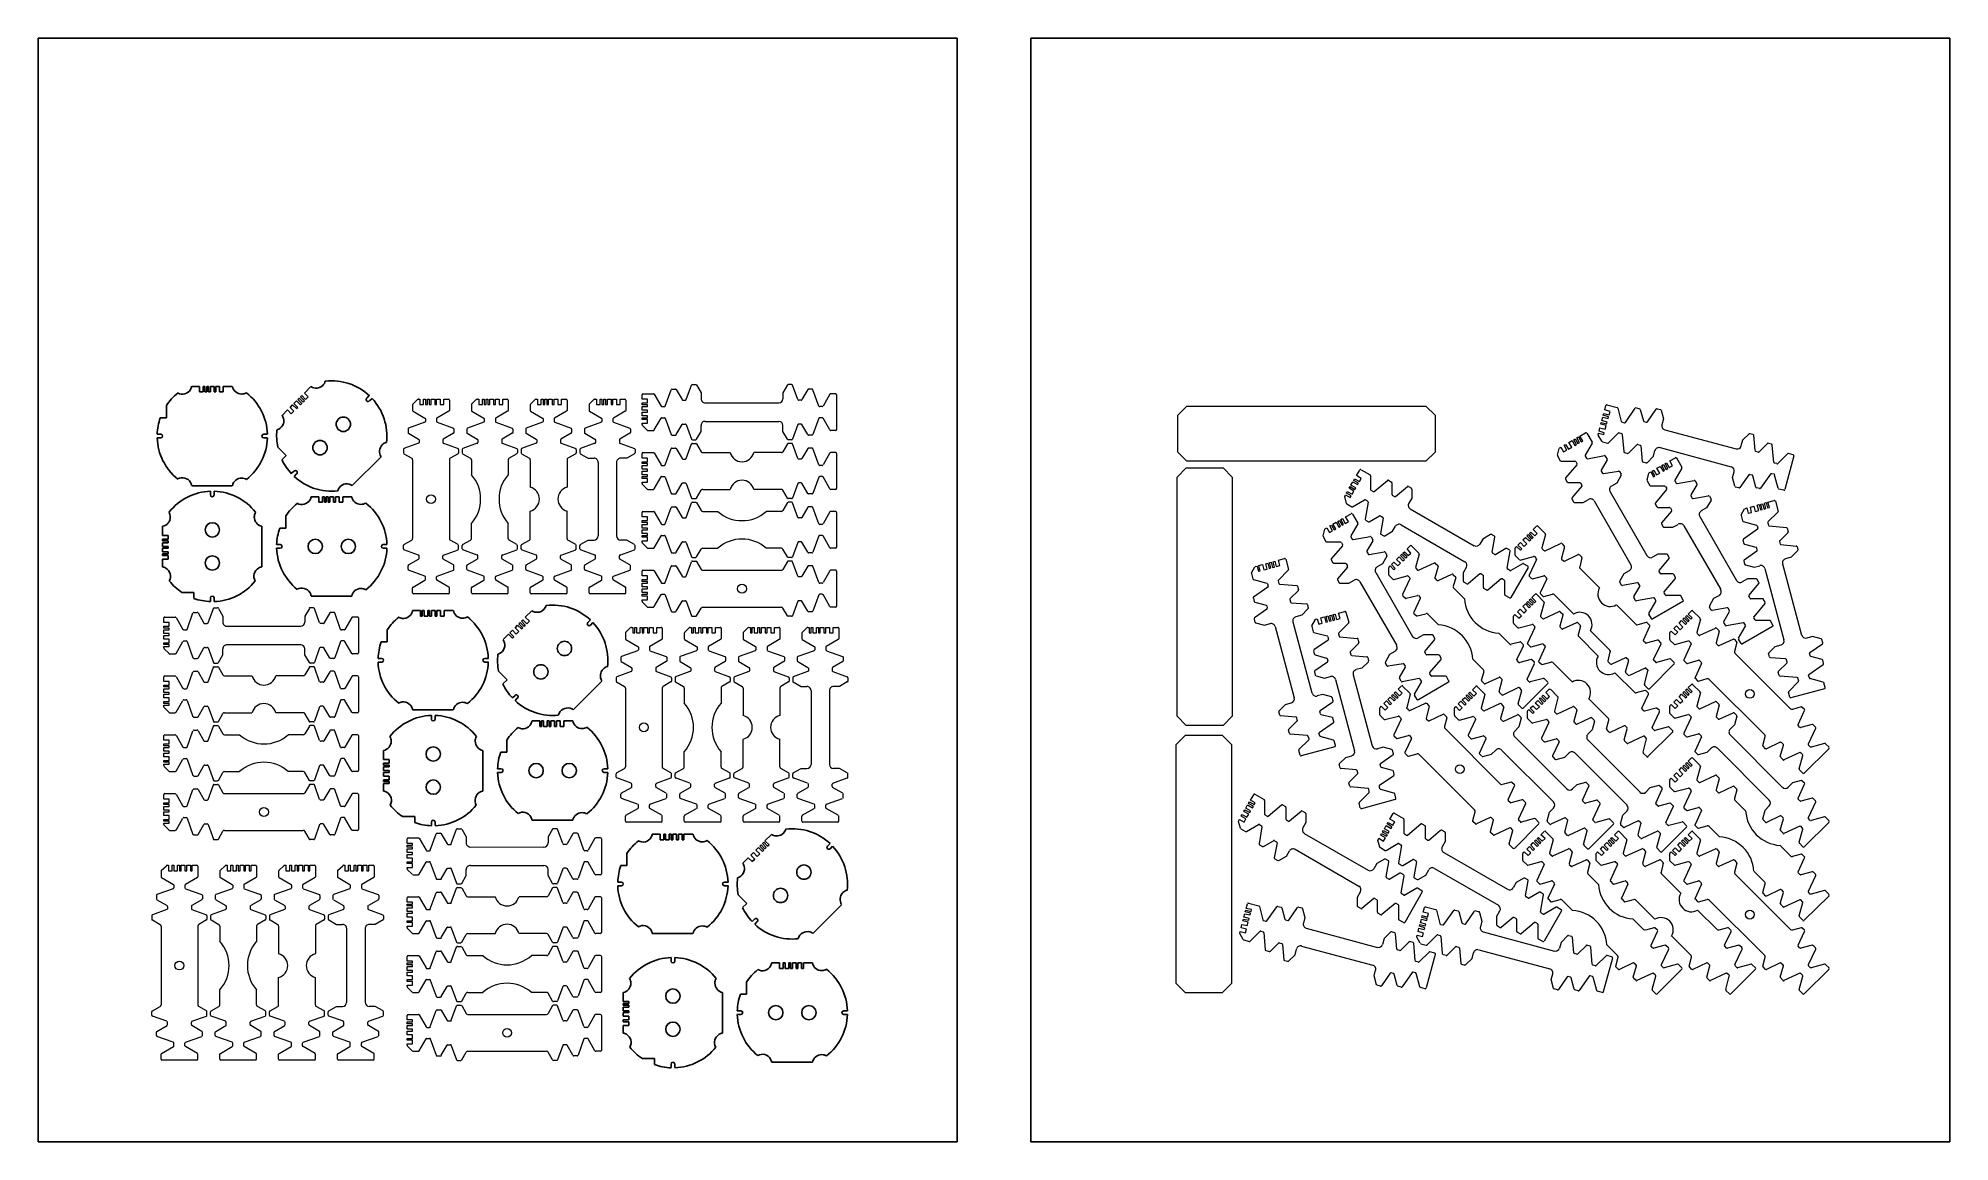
# Model space of a CAD drawing. Header units: millimetres. Extents: x 0 to 1040, y 0 to 600.
import ezdxf

# ---------------------------------------------------------------- set-up
doc = ezdxf.new("R2010")
doc.units = ezdxf.units.MM
for name, color, linetype in [('Q3_NORMAL', 3, 'Continuous'), ('Q4_MEDIUM', 4, 'Continuous'), ('Q5_HIGH', 5, 'Continuous'), ('SHEET', 7, 'Continuous')]:
    doc.layers.add(name, color=color, linetype=linetype)

msp = doc.modelspace()

# ---------------------------------------------------------------- linework, layer by layer
at = {"layer": 'Q3_NORMAL', "color": 3}
for p, q in [((87.7, 410.7), (83.5, 410.7)), ((100.7, 410.7), (105.6, 410.7)), ((144.8, 407.1), (148.3, 410.6)), ((178.7, 404.3), (180.1, 405.7)), ((69.7, 400.3), (69.7, 393.7)), ((135.6, 397.9), (132.7, 394.9)), ((181.6, 404.2), (180.2, 402.8)), ((69.7, 393.7), (66.4, 393.7)), ((66.7, 384.7), (64.7, 384.7)), ((64.7, 382.7), (66.7, 382.7)), ((122.7, 384.7), (124.6, 384.7)), ((124.6, 382.7), (122.7, 382.7)), ((130.2, 377.8), (134.9, 373.1)), ((134.9, 373.1), (132.6, 370.8)), ((139.1, 364.7), (137.7, 363.3)), ((170.8, 356.8), (186.5, 372.4)), ((83.5, 356.7), (105.6, 356.7)), ((93.7, 351.7), (93.7, 353.7)), ((95.7, 353.7), (95.7, 351.7)), ((139.2, 361.8), (140.6, 363.2)), ((152.7, 350.7), (148.5, 350.7)), ((165.7, 350.7), (170.6, 350.7)), ((67.7, 329.7), (67.7, 334.7)), ((121.7, 312.6), (121.7, 334.7)), ((134.7, 333.7), (131.4, 333.7)), ((134.7, 340.3), (134.7, 333.7)), ((131.7, 324.7), (129.7, 324.7)), ((129.7, 322.7), (131.7, 322.7)), ((187.7, 324.7), (189.6, 324.7)), ((189.6, 322.7), (187.7, 322.7)), ((67.7, 316.7), (67.7, 312.6)), ((78.1, 298.7), (84.7, 298.7)), ((84.7, 298.7), (84.7, 295.5)), ((93.7, 295.7), (93.7, 293.8)), ((95.7, 293.8), (95.7, 295.7)), ((148.5, 296.7), (170.6, 296.7)), ((207.9, 288.8), (203.7, 288.8)), ((220.9, 288.8), (225.8, 288.8)), ((265, 285.2), (268.5, 288.7)), ((299, 282.3), (300.4, 283.7)), ((301.8, 282.3), (300.4, 280.9)), ((189.9, 271.8), (186.6, 271.8)), ((189.9, 278.4), (189.9, 271.8)), ((255.9, 276), (252.9, 273)), ((186.9, 262.8), (184.9, 262.8)), ((184.9, 260.8), (186.9, 260.8)), ((242.9, 262.8), (244.9, 262.8)), ((244.9, 260.8), (242.9, 260.8)), ((250.5, 255.9), (255.1, 251.2)), ((255.1, 251.2), (252.8, 248.9)), ((291.1, 234.9), (306.7, 250.5)), ((259.4, 242.7), (258, 241.3)), ((259.4, 239.9), (260.8, 241.3)), ((203.7, 234.8), (225.8, 234.8)), ((213.9, 229.8), (213.9, 231.8)), ((215.9, 231.8), (215.9, 229.8)), ((272.9, 228.8), (268.7, 228.8)), ((285.9, 228.8), (290.8, 228.8)), ((254.9, 218.4), (254.9, 211.8)), ((187.9, 207.8), (187.9, 212.8)), ((241.9, 190.7), (241.9, 212.8)), ((254.9, 211.8), (251.6, 211.8)), ((251.9, 202.8), (249.9, 202.8)), ((249.9, 200.8), (251.9, 200.8)), ((307.9, 202.8), (309.9, 202.8)), ((309.9, 200.8), (307.9, 200.8)), ((187.9, 194.8), (187.9, 190.7)), ((198.3, 176.8), (204.9, 176.8)), ((204.9, 176.8), (204.9, 173.6)), ((213.9, 173.8), (213.9, 171.9)), ((215.9, 171.9), (215.9, 173.8)), ((268.7, 174.8), (290.8, 174.8)), ((338.3, 167.2), (334.1, 167.2)), ((351.3, 167.2), (356.2, 167.2)), ((395.4, 163.6), (398.9, 167.1)), ((320.3, 156.8), (320.3, 150.2)), ((429.4, 160.8), (430.8, 162.2)), ((432.2, 160.7), (430.8, 159.3)), ((320.3, 150.2), (317, 150.2)), ((386.2, 154.4), (383.3, 151.4)), ((317.3, 141.2), (315.3, 141.2)), ((315.3, 139.2), (317.3, 139.2)), ((373.3, 141.2), (375.3, 141.2)), ((375.3, 139.2), (373.3, 139.2)), ((380.9, 134.3), (385.5, 129.6)), ((385.5, 129.6), (383.2, 127.3)), ((421.5, 113.3), (437.1, 128.9)), ((389.8, 121.2), (388.4, 119.8)), ((389.8, 118.3), (391.2, 119.7)), ((334.1, 113.2), (356.2, 113.2)), ((344.3, 98.2), (344.3, 100.2)), ((346.3, 100.2), (346.3, 98.2)), ((403.3, 97.2), (399.1, 97.2)), ((416.3, 97.2), (421.2, 97.2)), ((385.3, 86.8), (385.3, 80.2)), ((318.3, 76.2), (318.3, 81.2)), ((372.3, 59.1), (372.3, 81.2)), ((385.3, 80.2), (382, 80.2)), ((318.3, 63.2), (318.3, 59.1)), ((382.3, 71.2), (380.3, 71.2)), ((380.3, 69.2), (382.3, 69.2)), ((438.3, 71.2), (440.3, 71.2)), ((440.3, 69.2), (438.3, 69.2)), ((328.7, 45.2), (335.3, 45.2)), ((335.3, 45.2), (335.3, 42)), ((344.3, 42.2), (344.3, 40.3)), ((346.3, 40.3), (346.3, 42.2)), ((399.1, 43.2), (421.2, 43.2))]:
    msp.add_line(p, q, dxfattribs=at)
at = {"layer": 'Q3_NORMAL', "color": 3, "lineweight": 13}
for p, q in [((328.5, 403.7), (328.5, 406.2)), ((203.8, 401), (206.5, 403.7)), ((206.9, 403.8), (207.7, 403.8)), ((220.7, 403.8), (223.2, 403.8)), ((235.8, 401), (238.5, 403.7)), ((238.9, 403.8), (239.7, 403.8)), ((252.7, 403.8), (255.2, 403.8)), ((267.8, 401), (270.5, 403.7)), ((270.9, 403.8), (271.7, 403.8)), ((284.7, 403.8), (287.2, 403.8)), ((299.8, 401), (302.5, 403.7)), ((302.9, 403.8), (303.7, 403.8)), ((316.7, 403.8), (319.2, 403.8)), ((620, 395), (625, 400)), ((625, 400), (755, 400)), ((755, 400), (760, 395)), ((852.3, 397.9), (852.9, 400.3)), ((328.5, 389.9), (328.5, 390.7)), ((331.3, 386.9), (328.6, 389.6)), ((620, 375), (620, 395)), ((760, 395), (760, 375)), ((838.8, 383.7), (841.9, 385.5)), ((848.7, 384.6), (848.9, 385.3)), ((625, 370), (620, 375)), ((760, 375), (755, 370)), ((826.5, 373.3), (827.5, 377)), ((827.8, 377.3), (828.4, 377.7)), ((850.7, 380.9), (848.7, 384.2)), ((328.5, 371.7), (328.5, 374.2)), ((619.6, 361.4), (624.6, 366.4)), ((624.6, 366.4), (644.6, 366.4)), ((755, 370), (625, 370)), ((644.6, 366.4), (649.6, 361.4)), ((717.2, 362.2), (719, 365.2)), ((876.6, 363.8), (877.3, 364.2)), ((887.7, 370.2), (890.7, 371.9)), ((328.5, 357.9), (328.5, 358.7)), ((331.3, 354.9), (328.6, 357.6)), ((619.6, 231.4), (619.6, 361.4)), ((649.6, 361.4), (649.6, 231.4)), ((875.4, 359.8), (876.3, 363.5)), ((710.8, 351.1), (711.2, 351.8)), ((711.8, 347.1), (710.8, 350.8)), ((926.5, 340.9), (928.4, 344.2)), ((928.8, 344.4), (929.5, 344.6)), ((941.1, 347.7), (944.5, 348.6)), ((328.5, 339.7), (328.5, 342.2)), ((699, 329.4), (700, 333.1)), ((700.3, 333.4), (701, 333.8)), ((711.3, 339.8), (714.4, 341.5)), ((813.4, 332.9), (815.2, 334.7)), ((328.5, 325.9), (328.5, 326.7)), ((331.3, 322.9), (328.6, 325.6)), ((744.7, 322.3), (746.4, 324)), ((803.5, 319), (803.5, 322.8)), ((803.7, 323.1), (804.3, 323.7)), ((660.1, 309.3), (662, 312.6)), ((662.3, 312.8), (663.1, 313)), ((674.7, 316.2), (678.1, 317.1)), ((734.8, 308.3), (734.8, 312.1)), ((734.9, 312.5), (735.5, 313.1)), ((328.5, 307.7), (328.5, 310.2)), ((328.5, 293.9), (328.5, 294.7)), ((331.3, 290.9), (328.6, 293.6)), ((812.6, 295.9), (814.4, 297.7)), ((68.3, 282.3), (68.3, 284.8)), ((692.9, 280.6), (694.9, 283.9)), ((695.2, 284.1), (695.9, 284.3)), ((707.5, 287.4), (710.9, 288.3)), ((802.7, 282), (802.7, 285.8)), ((802.9, 286.2), (803.4, 286.7)), ((897.6, 286.9), (899.4, 288.7)), ((319.6, 276.9), (322.3, 279.6)), ((322.7, 279.7), (323.5, 279.7)), ((336.5, 279.7), (339, 279.7)), ((351.6, 276.9), (354.3, 279.6)), ((354.7, 279.7), (355.5, 279.7)), ((368.5, 279.7), (371, 279.7)), ((383.6, 276.9), (386.3, 279.6)), ((386.7, 279.7), (387.5, 279.7)), ((400.5, 279.7), (403, 279.7)), ((415.6, 276.9), (418.3, 279.6)), ((418.7, 279.7), (419.5, 279.7)), ((432.5, 279.7), (435, 279.7)), ((887.7, 273), (887.7, 276.8)), ((887.9, 277.2), (888.4, 277.7)), ((68.3, 268.5), (68.3, 269.3)), ((71.2, 265.4), (68.5, 268.1)), ((68.3, 250.3), (68.3, 252.8)), ((739.9, 246), (741.6, 247.8)), ((780.4, 245.8), (782.1, 247.6)), ((820.2, 244.2), (822, 246)), ((897.6, 246.9), (899.4, 248.7)), ((68.3, 236.5), (68.3, 237.3)), ((71.2, 233.4), (68.5, 236.1)), ((624.6, 226.4), (619.6, 231.4)), ((649.6, 231.4), (644.6, 226.4)), ((730, 232.1), (730, 235.9)), ((730.1, 236.3), (730.7, 236.9)), ((770.5, 231.9), (770.5, 235.7)), ((770.6, 236.1), (771.2, 236.7)), ((810.3, 230.3), (810.3, 234.1)), ((810.4, 234.4), (811, 235)), ((887.7, 233), (887.7, 236.8)), ((887.9, 237.2), (888.4, 237.7)), ((68.3, 218.3), (68.3, 220.8)), ((619.2, 216), (624.2, 221)), ((624.2, 221), (644.2, 221)), ((644.6, 226.4), (624.6, 226.4)), ((644.2, 221), (649.2, 216)), ((619.2, 86), (619.2, 216)), ((649.2, 216), (649.2, 86)), ((897.6, 206.9), (899.4, 208.7)), ((68.3, 204.5), (68.3, 205.3)), ((71.2, 201.4), (68.5, 204.1)), ((887.9, 197.2), (888.4, 197.7)), ((68.3, 186.3), (68.3, 188.8)), ((659.5, 185.7), (661.3, 188.7)), ((887.7, 193), (887.7, 196.8)), ((735.4, 175.4), (737.1, 178.4)), ((68.3, 172.5), (68.3, 173.3)), ((71.2, 169.4), (68.5, 172.1)), ((653.1, 174.6), (653.5, 175.3)), ((654.1, 170.5), (653.1, 174.2)), ((817.6, 166.9), (819.4, 168.7)), ((857.6, 166.9), (859.4, 168.7)), ((897.6, 166.9), (899.4, 168.7)), ((200.7, 162.2), (200.7, 164.7)), ((729.9, 160.2), (728.9, 163.9)), ((729, 164.3), (729.4, 165)), ((807.7, 153), (807.7, 156.8)), ((807.9, 157.2), (808.4, 157.7)), ((847.7, 153), (847.7, 156.8)), ((847.9, 157.2), (848.4, 157.7)), ((887.7, 153), (887.7, 156.8)), ((887.9, 157.2), (888.4, 157.7)), ((66.9, 147.4), (69.7, 150.1)), ((70, 150.3), (70.8, 150.3)), ((83.8, 150.3), (86.3, 150.3)), ((98.9, 147.4), (101.7, 150.1)), ((102, 150.3), (102.8, 150.3)), ((115.8, 150.3), (118.3, 150.3)), ((130.9, 147.4), (133.7, 150.1)), ((134, 150.3), (134.8, 150.3)), ((147.8, 150.3), (150.3, 150.3)), ((162.9, 147.4), (165.7, 150.1)), ((166, 150.3), (166.8, 150.3)), ((179.8, 150.3), (182.3, 150.3)), ((200.7, 148.5), (200.7, 149.2)), ((203.5, 145.4), (200.8, 148.1)), ((200.7, 130.2), (200.7, 132.7)), ((657.2, 126.9), (657.9, 129.3)), ((753.5, 124.9), (754.2, 127.3)), ((200.7, 116.5), (200.7, 117.2)), ((203.5, 113.4), (200.8, 116.1)), ((653.7, 113.6), (653.9, 114.4)), ((655.6, 109.9), (653.7, 113.2)), ((750, 111.6), (750.2, 112.4)), ((751.9, 107.9), (750, 111.2)), ((200.7, 98.2), (200.7, 100.7)), ((200.7, 84.5), (200.7, 85.2)), ((203.5, 81.4), (200.8, 84.1)), ((624.2, 81), (619.2, 86)), ((649.2, 86), (644.2, 81)), ((644.2, 81), (624.2, 81)), ((200.7, 66.2), (200.7, 68.7)), ((200.7, 52.5), (200.7, 53.2)), ((203.5, 49.4), (200.8, 52.1))]:
    msp.add_line(p, q, dxfattribs=at)
at = {"layer": 'Q3_NORMAL', "color": 3, "linetype": 'Continuous', "lineweight": 13}
for p, q in [((329, 406.7), (334.7, 406.7)), ((341.1, 400), (344.3, 408.9)), ((344.8, 409.2), (346.7, 409.2)), ((352.5, 403.5), (355.4, 411.4)), ((355.9, 411.7), (357.7, 411.7)), ((409.9, 411.7), (408.1, 411.7)), ((413.3, 403.5), (410.4, 411.4)), ((421, 409.2), (419.1, 409.2)), ((424.7, 400), (421.5, 408.9)), ((433.9, 406.7), (431.1, 406.7)), ((434.4, 406.2), (434.4, 387.2)), ((203.7, 400.6), (203.7, 397.6)), ((223.7, 403.3), (223.7, 397.6)), ((235.7, 400.6), (235.7, 397.6)), ((255.7, 403.3), (255.7, 397.6)), ((267.7, 400.6), (267.7, 397.6)), ((287.7, 403.3), (287.7, 397.6)), ((299.7, 400.6), (299.7, 397.6)), ((319.7, 403.3), (319.7, 397.6)), ((339.3, 399.7), (340.7, 399.7)), ((350.7, 403.2), (352.1, 403.2)), ((415.1, 403.2), (413.7, 403.2)), ((426.5, 399.7), (425.2, 399.7)), ((853.5, 400.7), (859, 399.2)), ((863.5, 391.1), (868.9, 398.8)), ((869.5, 399), (871.3, 398.5)), ((875.5, 391.5), (880.3, 398.3)), ((880.8, 398.5), (882.6, 398.1)), ((201.2, 387.5), (201.2, 385.6)), ((210.4, 391.2), (201.5, 388)), ((210.7, 393), (210.7, 391.7)), ((216.7, 393), (216.7, 391.7)), ((217, 391.2), (225.9, 388)), ((226.2, 387.5), (226.2, 385.6)), ((233.2, 387.5), (233.2, 385.6)), ((242.4, 391.2), (233.5, 388)), ((242.7, 393), (242.7, 391.7)), ((248.7, 393), (248.7, 391.7)), ((249, 391.2), (257.9, 388)), ((258.2, 387.5), (258.2, 385.6)), ((265.2, 387.5), (265.2, 385.6)), ((274.4, 391.2), (265.5, 388)), ((274.7, 393), (274.7, 391.7)), ((280.7, 393), (280.7, 391.7)), ((281, 391.2), (289.9, 388)), ((290.2, 387.5), (290.2, 385.6)), ((297.2, 387.5), (297.2, 385.6)), ((306.4, 391.2), (297.5, 388)), ((306.7, 393), (306.7, 391.7)), ((312.7, 393), (312.7, 391.7)), ((313, 391.2), (321.9, 388)), ((322.2, 387.5), (322.2, 385.6)), ((331.7, 386.7), (334.7, 386.7)), ((339.3, 393.7), (340.7, 393.7)), ((341.1, 393.4), (344.3, 384.5)), ((350.7, 390.2), (352.1, 390.2)), ((352.5, 389.9), (355.4, 382)), ((413.3, 389.9), (410.4, 382)), ((415.1, 390.2), (413.7, 390.2)), ((424.7, 393.4), (421.5, 384.5)), ((426.5, 393.7), (425.2, 393.7)), ((433.9, 386.7), (431.1, 386.7)), ((842.6, 385.3), (845.4, 380.3)), ((860.1, 385.4), (861.4, 385.1)), ((861.7, 391.2), (863, 390.9)), ((873.6, 391.7), (874.9, 391.3)), ((933, 384.5), (931.2, 385)), ((198.7, 376.4), (198.7, 374.6)), ((206.9, 379.8), (199, 376.9)), ((207.2, 381.6), (207.2, 380.2)), ((220.2, 381.6), (220.2, 380.2)), ((220.5, 379.8), (228.4, 376.9)), ((228.7, 376.4), (228.7, 374.6)), ((230.7, 376.4), (230.7, 374.6)), ((238.9, 379.8), (231, 376.9)), ((239.2, 381.6), (239.2, 380.2)), ((252.2, 381.6), (252.2, 380.2)), ((252.5, 379.8), (260.4, 376.9)), ((260.7, 376.4), (260.7, 374.6)), ((262.7, 376.4), (262.7, 374.6)), ((270.9, 379.8), (263, 376.9)), ((271.2, 381.6), (271.2, 380.2)), ((284.2, 381.6), (284.2, 380.2)), ((284.5, 379.8), (292.4, 376.9)), ((292.7, 376.4), (292.7, 374.6)), ((294.7, 376.4), (294.7, 374.6)), ((302.9, 379.8), (295, 376.9)), ((303.2, 381.6), (303.2, 380.2)), ((316.2, 381.6), (316.2, 380.2)), ((316.5, 379.8), (324.4, 376.9)), ((324.7, 376.4), (324.7, 374.6)), ((329, 374.7), (334.7, 374.7)), ((341.1, 368), (344.3, 376.9)), ((344.8, 384.2), (346.7, 384.2)), ((344.8, 377.2), (346.7, 377.2)), ((352.5, 371.5), (355.4, 379.4)), ((355.9, 381.7), (357.7, 381.7)), ((355.9, 379.7), (357.7, 379.7)), ((409.9, 381.7), (408.1, 381.7)), ((409.9, 379.7), (408.1, 379.7)), ((413.3, 371.5), (410.4, 379.4)), ((421, 384.2), (419.1, 384.2)), ((421, 377.2), (419.1, 377.2)), ((424.7, 368), (421.5, 376.9)), ((433.9, 374.7), (431.1, 374.7)), ((851, 380.6), (853.9, 379.9)), ((861.8, 384.6), (862.6, 375.3)), ((863, 374.8), (864.8, 374.3)), ((870.3, 379.1), (871.6, 378.7)), ((871.9, 378.3), (872.7, 370)), ((934.1, 375.8), (933.4, 384.1)), ((935.8, 375), (934.5, 375.3)), ((943.1, 379.3), (941.3, 379.7)), ((944.3, 369.4), (943.4, 378.8)), ((339.3, 367.7), (340.7, 367.7)), ((350.7, 371.2), (352.1, 371.2)), ((415.1, 371.2), (413.7, 371.2)), ((426.5, 367.7), (425.2, 367.7)), ((434.4, 374.2), (434.4, 355.2)), ((719.7, 365.4), (724.6, 362.6)), ((826.6, 372.9), (828.1, 370.3)), ((837.1, 368.1), (831, 360.9)), ((836.5, 369.8), (837.1, 368.7)), ((841.7, 372.8), (842.3, 371.7)), ((842.9, 371.4), (852.1, 373.1)), ((850.4, 364.7), (851.1, 363.5)), ((851.6, 363.3), (859.8, 364.7)), ((852.6, 372.8), (853.6, 371.2)), ((860.3, 364.5), (861.3, 362.9)), ((873, 369.6), (874.8, 369.1)), ((891.4, 371.8), (894.2, 366.8)), ((945.9, 368.7), (944.6, 369)), ((955.2, 372.9), (950.3, 354.6)), ((954.8, 373.5), (952.2, 374.2)), ((331.7, 354.7), (334.7, 354.7)), ((339.3, 361.7), (340.7, 361.7)), ((341.1, 361.4), (344.3, 352.5)), ((350.7, 358.2), (352.1, 358.2)), ((352.5, 357.9), (355.4, 350)), ((413.3, 357.9), (410.4, 350)), ((415.1, 358.2), (413.7, 358.2)), ((424.7, 361.4), (421.5, 352.5)), ((426.5, 361.7), (425.2, 361.7)), ((433.9, 354.7), (431.1, 354.7)), ((725.1, 354.2), (726.3, 353.5)), ((726.9, 353.6), (734.1, 359.6)), ((734.6, 359.7), (736.2, 358.7)), ((738.5, 350.9), (744.9, 356.3)), ((745.5, 356.3), (747.1, 355.4)), ((831, 360.3), (831.9, 358.7)), ((839.8, 356.4), (834.4, 350.1)), ((839.1, 358.2), (839.8, 357)), ((875.4, 359.4), (876.9, 356.8)), ((885.9, 354.6), (879.9, 347.4)), ((885.3, 356.3), (886, 355.1)), ((890.5, 359.3), (891.2, 358.1)), ((891.7, 357.9), (900.9, 359.5)), ((901.5, 359.3), (902.4, 357.7)), ((925.3, 355.6), (923.5, 356)), ((930.6, 362.6), (925.8, 355.8)), ((932.4, 362.4), (931.1, 362.8)), ((936.6, 355.1), (934.8, 355.6)), ((942.5, 363), (937.1, 355.3)), ((944.4, 362.9), (943.1, 363.2)), ((949.7, 354.2), (947, 354.9)), ((341.1, 336), (344.3, 344.9)), ((344.8, 352.2), (346.7, 352.2)), ((344.8, 345.2), (346.7, 345.2)), ((352.5, 339.5), (355.4, 347.4)), ((355.9, 349.7), (357.7, 349.7)), ((355.9, 347.7), (357.7, 347.7)), ((409.9, 349.7), (408.1, 349.7)), ((409.9, 347.7), (408.1, 347.7)), ((413.3, 339.5), (410.4, 347.4)), ((421, 352.2), (419.1, 352.2)), ((421, 345.2), (419.1, 345.2)), ((424.7, 336), (421.5, 344.9)), ((712, 346.8), (714.6, 345.3)), ((723.5, 347.8), (721.9, 338.5)), ((722.1, 349), (723.3, 348.3)), ((736.7, 351.5), (737.9, 350.8)), ((834.4, 349.5), (835.3, 347.9)), ((879.8, 346.8), (880.7, 345.2)), ((888, 344.7), (888.6, 343.5)), ((899.2, 351.2), (899.9, 350)), ((900.4, 349.7), (908.6, 351.2)), ((909.2, 351), (910.1, 349.3)), ((945.1, 348.3), (946.6, 342.7)), ((329, 342.7), (334.7, 342.7)), ((339.3, 335.7), (340.7, 335.7)), ((350.7, 339.2), (352.1, 339.2)), ((415.1, 339.2), (413.7, 339.2)), ((426.5, 335.7), (425.2, 335.7)), ((433.9, 342.7), (431.1, 342.7)), ((434.4, 342.2), (434.4, 323.2)), ((715.1, 341.3), (717.9, 336.4)), ((722.1, 338), (723.7, 337.1)), ((730.2, 340.3), (731.4, 339.6)), ((731.7, 339.1), (730.2, 330.8)), ((815.9, 334.7), (820, 330.6)), ((888.6, 342.9), (883.2, 336.5)), ((883.2, 336), (884.1, 334.3)), ((926.5, 340.5), (927.3, 337.6)), ((935.4, 333.1), (927.7, 327.7)), ((935.2, 334.9), (935.6, 333.6)), ((941, 336.5), (941.4, 335.2)), ((941.8, 334.8), (951.2, 334)), ((951.6, 333.6), (952.1, 331.8)), ((198.7, 322.4), (198.7, 324.2)), ((228.7, 322.4), (228.7, 324.2)), ((230.7, 322.4), (230.7, 324.2)), ((260.7, 322.4), (260.7, 324.2)), ((262.7, 322.4), (262.7, 324.2)), ((292.7, 322.4), (292.7, 324.2)), ((294.7, 322.4), (294.7, 324.2)), ((324.7, 322.4), (324.7, 324.2)), ((331.7, 322.7), (334.7, 322.7)), ((339.3, 329.7), (340.7, 329.7)), ((341.1, 329.4), (344.3, 320.5)), ((350.7, 326.2), (352.1, 326.2)), ((352.5, 325.9), (355.4, 318)), ((413.3, 325.9), (410.4, 318)), ((415.1, 326.2), (413.7, 326.2)), ((424.7, 329.4), (421.5, 320.5)), ((426.5, 329.7), (425.2, 329.7)), ((433.9, 322.7), (431.1, 322.7)), ((699.1, 329), (700.6, 326.4)), ((709.6, 324.1), (703.5, 316.9)), ((709, 325.9), (709.6, 324.7)), ((714.2, 328.9), (714.8, 327.7)), ((715.4, 327.5), (724.6, 329.1)), ((725.2, 328.9), (726.1, 327.3)), ((730.5, 330.3), (732.1, 329.4)), ((747.1, 324), (751.2, 320)), ((792.3, 329.3), (790.7, 330.2)), ((791.1, 320.5), (792.5, 328.8)), ((800.6, 321.6), (799, 322.5)), ((818.3, 322.4), (819.2, 321.4)), ((819.8, 321.3), (828.3, 325.3)), ((828.9, 325.2), (830.2, 323.9)), ((927.5, 327.1), (928, 325.3)), ((934.8, 323), (935.1, 321.7)), ((947.4, 326.3), (947.7, 325)), ((948.1, 324.7), (956.5, 323.9)), ((956.9, 323.6), (957.4, 321.8)), ((206.9, 319), (199, 321.9)), ((201.2, 311.3), (201.2, 313.2)), ((207.2, 317.2), (207.2, 318.6)), ((220.2, 317.2), (220.2, 318.6)), ((220.5, 319), (228.4, 321.9)), ((226.2, 311.3), (226.2, 313.2)), ((238.9, 319), (231, 321.9)), ((233.2, 311.3), (233.2, 313.2)), ((239.2, 317.2), (239.2, 318.6)), ((252.2, 317.2), (252.2, 318.6)), ((252.5, 319), (260.4, 321.9)), ((258.2, 311.3), (258.2, 313.2)), ((270.9, 319), (263, 321.9)), ((265.2, 311.3), (265.2, 313.2)), ((271.2, 317.2), (271.2, 318.6)), ((284.2, 317.2), (284.2, 318.6)), ((284.5, 319), (292.4, 321.9)), ((290.2, 311.3), (290.2, 313.2)), ((302.9, 319), (295, 321.9)), ((297.2, 311.3), (297.2, 313.2)), ((303.2, 317.2), (303.2, 318.6)), ((316.2, 317.2), (316.2, 318.6)), ((316.5, 319), (324.4, 321.9)), ((322.2, 311.3), (322.2, 313.2)), ((341.1, 304), (344.3, 312.9)), ((344.8, 320.2), (346.7, 320.2)), ((344.8, 313.2), (346.7, 313.2)), ((352.5, 307.5), (355.4, 315.4)), ((355.9, 317.7), (357.7, 317.7)), ((355.9, 315.7), (357.7, 315.7)), ((409.9, 317.7), (408.1, 317.7)), ((409.9, 315.7), (408.1, 315.7)), ((413.3, 307.5), (410.4, 315.4)), ((421, 320.2), (419.1, 320.2)), ((421, 313.2), (419.1, 313.2)), ((424.7, 304), (421.5, 312.9)), ((678.7, 316.7), (680.2, 311.2)), ((703.5, 316.4), (704.4, 314.8)), ((712.3, 312.5), (706.9, 306.1)), ((711.6, 314.3), (712.3, 313.1)), ((722.9, 320.8), (723.6, 319.6)), ((724.1, 319.3), (732.3, 320.8)), ((732.8, 320.5), (733.8, 318.9)), ((751, 310.7), (759.6, 314.7)), ((760.1, 314.6), (761.4, 313.3)), ((792.5, 319.3), (791.3, 320)), ((799.2, 311.8), (800.9, 321.1)), ((810.7, 312.3), (801.2, 295.9)), ((803.7, 318.6), (805.8, 316.5)), ((810.5, 313), (808.1, 314.3)), ((815.1, 316.6), (811.1, 308.1)), ((814, 318.2), (815, 317.2)), ((828.8, 316.8), (829.8, 315.8)), ((830.4, 315.7), (837.9, 319.3)), ((838.5, 319.2), (839.8, 317.9)), ((882, 310.7), (887.3, 317.1)), ((887.4, 317.7), (886.4, 319.3)), ((927.9, 315.8), (928.4, 314)), ((935, 321.1), (928.1, 316.3)), ((210.4, 307.6), (201.5, 310.8)), ((210.7, 305.8), (210.7, 307.1)), ((216.7, 305.8), (216.7, 307.1)), ((217, 307.6), (225.9, 310.8)), ((242.4, 307.6), (233.5, 310.8)), ((242.7, 305.8), (242.7, 307.1)), ((248.7, 305.8), (248.7, 307.1)), ((249, 307.6), (257.9, 310.8)), ((274.4, 307.6), (265.5, 310.8)), ((274.7, 305.8), (274.7, 307.1)), ((280.7, 305.8), (280.7, 307.1)), ((281, 307.6), (289.9, 310.8)), ((306.4, 307.6), (297.5, 310.8)), ((306.7, 305.8), (306.7, 307.1)), ((312.7, 305.8), (312.7, 307.1)), ((313, 307.6), (321.9, 310.8)), ((329, 310.7), (334.7, 310.7)), ((339.3, 303.7), (340.7, 303.7)), ((350.7, 307.2), (352.1, 307.2)), ((415.1, 307.2), (413.7, 307.2)), ((426.5, 303.7), (425.2, 303.7)), ((433.9, 310.7), (431.1, 310.7)), ((434.4, 310.2), (434.4, 291.2)), ((660.1, 308.9), (660.8, 306)), ((668.8, 303.4), (669.2, 302)), ((674.6, 304.9), (674.9, 303.6)), ((675.4, 303.2), (684.8, 302.4)), ((685.2, 302), (685.7, 300.2)), ((706.9, 305.5), (707.8, 303.9)), ((734.9, 308), (737, 305.8)), ((746.3, 306), (742.3, 297.5)), ((745.3, 307.5), (746.2, 306.6)), ((749.5, 311.8), (750.5, 310.8)), ((760, 306.2), (761, 305.2)), ((761.6, 305.1), (769.1, 308.6)), ((769.7, 308.5), (771, 307.2)), ((777.3, 303.3), (775.7, 304.2)), ((784.3, 308.7), (777.9, 303.3)), ((786, 308.1), (784.8, 308.8)), ((795.9, 306), (788.7, 300)), ((797.6, 305.4), (796.5, 306.1)), ((800.6, 310.6), (799.5, 311.3)), ((811.2, 307.5), (812.5, 306.2)), ((820.7, 306.1), (817.2, 298.5)), ((819.6, 307.6), (820.6, 306.6)), ((861.4, 302.7), (860.5, 304.3)), ((870.1, 303.9), (861.9, 302.4)), ((871.3, 302.4), (870.7, 303.6)), ((882.6, 308.9), (881.9, 310.1)), ((884.6, 299), (890.7, 306.3)), ((890.7, 306.8), (889.8, 308.4)), ((930.8, 297.2), (936.1, 303.6)), ((936.2, 304.1), (935.3, 305.7)), ((203.7, 298.5), (203.7, 301.2)), ((223.2, 298), (204.2, 298)), ((223.7, 298.5), (223.7, 301.2)), ((235.7, 298.5), (235.7, 301.2)), ((255.2, 298), (236.2, 298)), ((255.7, 298.5), (255.7, 301.2)), ((267.7, 298.5), (267.7, 301.2)), ((287.2, 298), (268.2, 298)), ((287.7, 298.5), (287.7, 301.2)), ((299.7, 298.5), (299.7, 301.2)), ((319.2, 298), (300.2, 298)), ((319.7, 298.5), (319.7, 301.2)), ((339.3, 297.7), (340.7, 297.7)), ((341.1, 297.4), (344.3, 288.5)), ((350.7, 294.2), (352.1, 294.2)), ((352.5, 293.9), (355.4, 286)), ((413.3, 293.9), (410.4, 286)), ((415.1, 294.2), (413.7, 294.2)), ((424.7, 297.4), (421.5, 288.5)), ((426.5, 297.7), (425.2, 297.7)), ((661.1, 295.6), (661.5, 293.8)), ((669, 301.5), (661.2, 296.1)), ((668.4, 291.4), (668.7, 290.1)), ((680.9, 294.8), (681.3, 293.5)), ((681.7, 293.1), (690, 292.4)), ((690.5, 292), (691, 290.2)), ((742.4, 296.9), (743.8, 295.6)), ((751.9, 295.4), (748.4, 287.9)), ((750.9, 297), (751.8, 296)), ((788.1, 299.9), (786.5, 300.9)), ((800.5, 295.7), (798.1, 297)), ((815.1, 297.7), (819.2, 293.6)), ((817.3, 298), (818.6, 296.6)), ((869.1, 294.3), (868.2, 295.9)), ((878.9, 295.7), (869.6, 294.1)), ((894.8, 293.8), (878.4, 284.3)), ((880.1, 294.3), (879.4, 295.5)), ((885.3, 297.3), (884.6, 298.5)), ((895, 294.5), (893.6, 296.8)), ((931.4, 295.4), (930.7, 296.6)), ((933.5, 285.5), (939.5, 292.7)), ((939.6, 293.3), (938.6, 294.9)), ((68.8, 285.3), (74.5, 285.3)), ((81, 278.6), (84.2, 287.5)), ((84.7, 287.8), (86.5, 287.8)), ((90.6, 281.8), (91.9, 281.8)), ((92.4, 282.1), (95.3, 290)), ((95.7, 290.3), (97.6, 290.3)), ((149.8, 290.3), (147.9, 290.3)), ((153.1, 282.1), (150.3, 290)), ((155, 281.8), (153.6, 281.8)), ((160.9, 287.8), (159, 287.8)), ((164.5, 278.6), (161.3, 287.5)), ((173.7, 285.3), (171, 285.3)), ((174.2, 284.8), (174.2, 265.8)), ((331.7, 290.7), (334.7, 290.7)), ((344.8, 288.2), (346.7, 288.2)), ((355.9, 285.7), (357.7, 285.7)), ((409.9, 285.7), (408.1, 285.7)), ((421, 288.2), (419.1, 288.2)), ((433.9, 290.7), (431.1, 290.7)), ((661.5, 284.2), (662, 282.4)), ((668.5, 289.6), (661.7, 284.8)), ((711.5, 288), (713, 282.5)), ((748.5, 287.3), (749.8, 286)), ((802.9, 281.6), (805, 279.5)), ((813.2, 281.2), (814.2, 280.2)), ((817.5, 285.4), (818.4, 284.5)), ((819, 284.4), (827.5, 288.3)), ((828.1, 288.2), (829.4, 286.9)), ((829.5, 278.8), (837.1, 282.3)), ((837.7, 282.2), (839, 280.9)), ((876.7, 280.9), (875.4, 282.2)), ((877.7, 284.5), (876.3, 286.8)), ((900.1, 288.7), (904.2, 284.6)), ((910.2, 289.1), (909.3, 290.7)), ((918.9, 290.3), (910.7, 288.9)), ((917.9, 280.8), (917, 282.4)), ((927.7, 282.2), (918.4, 280.6)), ((920.1, 288.9), (919.5, 290.1)), ((928.9, 280.8), (928.2, 281.9)), ((934.1, 283.8), (933.4, 284.9)), ((943.8, 280.9), (942.5, 283.3)), ((79.2, 278.3), (80.5, 278.3)), ((79.2, 272.3), (80.5, 272.3)), ((81, 272), (84.2, 263.1)), ((164.5, 272), (161.3, 263.1)), ((166.4, 278.3), (165, 278.3)), ((166.4, 272.3), (165, 272.3)), ((319.5, 276.5), (319.5, 273.5)), ((339.5, 279.2), (339.5, 273.5)), ((351.5, 276.5), (351.5, 273.5)), ((371.5, 279.2), (371.5, 273.5)), ((383.5, 276.5), (383.5, 273.5)), ((403.5, 279.2), (403.5, 273.5)), ((415.5, 276.5), (415.5, 273.5)), ((435.5, 279.2), (435.5, 273.5)), ((692.9, 280.2), (693.7, 277.3)), ((701.8, 272.8), (694.1, 267.4)), ((701.6, 274.6), (702, 273.3)), ((707.4, 276.2), (707.8, 274.9)), ((708.2, 274.5), (717.6, 273.7)), ((718, 273.3), (718.5, 271.5)), ((754.5, 266.7), (759.8, 273.1)), ((759.9, 273.7), (759, 275.3)), ((807.9, 270.3), (806.6, 271.6)), ((814.3, 279.7), (810.3, 271.1)), ((810.4, 270.6), (811.7, 269.2)), ((818.8, 270.6), (819.8, 269.7)), ((828, 279.8), (829, 278.9)), ((873.3, 272.8), (876.8, 280.4)), ((874.4, 271.3), (873.4, 272.2)), ((878.9, 262.3), (882.9, 270.8)), ((882.8, 271.3), (881.5, 272.7)), ((887.9, 272.6), (890, 270.5)), ((899.3, 270.7), (895.3, 262.1)), ((898.2, 272.2), (899.2, 271.2)), ((902.5, 276.4), (903.4, 275.5)), ((904, 275.4), (912.5, 279.3)), ((913, 270.8), (914, 269.9)), ((913.1, 279.2), (914.4, 277.9)), ((914.5, 269.8), (922.1, 273.3)), ((922.7, 273.2), (924, 271.9)), ((926.5, 270.9), (925.1, 273.3)), ((943.6, 280.2), (927.2, 270.7)), ((963.9, 266), (970.7, 270.8)), ((970.9, 271.3), (970.4, 273.1)), ((71.5, 265.3), (74.5, 265.3)), ((84.7, 262.8), (86.5, 262.8)), ((90.6, 268.8), (91.9, 268.8)), ((92.4, 268.5), (95.3, 260.6)), ((95.7, 260.3), (97.6, 260.3)), ((149.8, 260.3), (147.9, 260.3)), ((153.1, 268.5), (150.3, 260.6)), ((155, 268.8), (153.6, 268.8)), ((160.9, 262.8), (159, 262.8)), ((173.7, 265.3), (171, 265.3)), ((317, 263.4), (317, 261.5)), ((326.1, 267), (317.3, 263.8)), ((326.5, 268.9), (326.5, 267.5)), ((332.5, 268.9), (332.5, 267.5)), ((332.8, 267), (341.6, 263.8)), ((342, 263.4), (342, 261.5)), ((349, 263.4), (349, 261.5)), ((358.1, 267), (349.3, 263.8)), ((358.5, 268.9), (358.5, 267.5)), ((364.5, 268.9), (364.5, 267.5)), ((364.8, 267), (373.6, 263.8)), ((374, 263.4), (374, 261.5)), ((381, 263.4), (381, 261.5)), ((390.1, 267), (381.3, 263.8)), ((390.5, 268.9), (390.5, 267.5)), ((396.5, 268.9), (396.5, 267.5)), ((396.8, 267), (405.6, 263.8)), ((406, 263.4), (406, 261.5)), ((413, 263.4), (413, 261.5)), ((422.1, 267), (413.3, 263.8)), ((422.5, 268.9), (422.5, 267.5)), ((428.5, 268.9), (428.5, 267.5)), ((428.8, 267), (437.6, 263.8)), ((438, 263.4), (438, 261.5)), ((693.9, 266.8), (694.4, 265)), ((701.4, 260.8), (694.5, 256.1)), ((701.2, 262.7), (701.6, 261.4)), ((713.8, 266.1), (714.1, 264.7)), ((714.6, 264.4), (722.9, 263.6)), ((723.3, 263.3), (723.8, 261.5)), ((733.9, 258.7), (733, 260.3)), ((755.1, 265), (754.4, 266.2)), ((757.1, 255.1), (763.2, 262.3)), ((763.2, 262.9), (762.3, 264.5)), ((804.5, 262.2), (808, 269.7)), ((805.6, 260.6), (804.6, 261.6)), ((810.1, 251.6), (814.1, 260.1)), ((814, 260.7), (812.7, 262)), ((819.9, 269.1), (816.4, 261.5)), ((816.5, 261), (817.8, 259.7)), ((855.5, 259.7), (854.2, 261)), ((863.6, 263.1), (856.1, 259.6)), ((865.2, 262.1), (864.2, 263)), ((880, 260.7), (879, 261.7)), ((890.1, 260.5), (888.2, 262.4)), ((895.4, 261.6), (896.7, 260.2)), ((904.9, 260.1), (901.4, 252.5)), ((903.8, 261.6), (904.8, 260.7)), ((941.9, 263.6), (941.4, 265.4)), ((950.7, 262.5), (942.4, 263.2)), ((951.5, 260.8), (951.1, 262.1)), ((964, 264.2), (963.7, 265.5)), ((971.3, 260), (970.9, 261.8)), ((68.8, 253.3), (74.5, 253.3)), ((81, 246.6), (84.2, 255.5)), ((84.7, 255.8), (86.5, 255.8)), ((90.6, 249.8), (91.9, 249.8)), ((92.4, 250.1), (95.3, 258)), ((95.7, 258.3), (97.6, 258.3)), ((149.8, 258.3), (147.9, 258.3)), ((153.1, 250.1), (150.3, 258)), ((155, 249.8), (153.6, 249.8)), ((160.9, 255.8), (159, 255.8)), ((164.5, 246.6), (161.3, 255.5)), ((173.7, 253.3), (171, 253.3)), ((174.2, 252.8), (174.2, 233.8)), ((314.5, 252.3), (314.5, 250.4)), ((322.6, 255.6), (314.8, 252.8)), ((323, 257.5), (323, 256.1)), ((336, 257.5), (336, 256.1)), ((336.3, 255.6), (344.1, 252.8)), ((344.5, 252.3), (344.5, 250.4)), ((346.5, 252.3), (346.5, 250.4)), ((354.6, 255.6), (346.8, 252.8)), ((355, 257.5), (355, 256.1)), ((368, 257.5), (368, 256.1)), ((368.3, 255.6), (376.1, 252.8)), ((376.5, 252.3), (376.5, 250.4)), ((378.5, 252.3), (378.5, 250.4)), ((386.6, 255.6), (378.8, 252.8)), ((387, 257.5), (387, 256.1)), ((400, 257.5), (400, 256.1)), ((400.3, 255.6), (408.1, 252.8)), ((408.5, 252.3), (408.5, 250.4)), ((410.5, 252.3), (410.5, 250.4)), ((418.6, 255.6), (410.8, 252.8)), ((419, 257.5), (419, 256.1)), ((432, 257.5), (432, 256.1)), ((432.3, 255.6), (440.1, 252.8)), ((440.5, 252.3), (440.5, 250.4)), ((694.3, 255.5), (694.8, 253.7)), ((742.6, 259.9), (734.4, 258.5)), ((741.6, 250.4), (740.7, 252)), ((751.4, 251.8), (742.1, 250.1)), ((743.8, 258.5), (743.2, 259.7)), ((767.3, 249.8), (750.9, 240.3)), ((752.6, 250.4), (751.9, 251.5)), ((757.8, 253.4), (757.1, 254.5)), ((767.5, 250.5), (766.1, 252.9)), ((786.7, 249.1), (785.4, 250.4)), ((794.9, 252.5), (787.3, 249)), ((796.4, 251.4), (795.4, 252.4)), ((811.2, 250.1), (810.2, 251)), ((821.3, 249.9), (819.4, 251.8)), ((865.1, 253.7), (863.8, 255)), ((874.2, 257.5), (865.7, 253.6)), ((875.7, 256.5), (874.7, 257.4)), ((890.1, 259.8), (876.7, 246.3)), ((901.5, 252), (902.8, 250.7)), ((947.2, 253.5), (946.7, 255.3)), ((957, 252.4), (947.6, 253.2)), ((957.8, 250.7), (957.4, 252)), ((963.6, 252.2), (963.2, 253.5)), ((963.4, 254.1), (971.1, 259.5)), ((79.2, 246.3), (80.5, 246.3)), ((79.2, 240.3), (80.5, 240.3)), ((81, 240), (84.2, 231.1)), ((164.5, 240), (161.3, 231.1)), ((166.4, 246.3), (165, 246.3)), ((166.4, 240.3), (165, 240.3)), ((697.4, 234.5), (704.3, 239.2)), ((704.5, 239.8), (704, 241.6)), ((742.3, 247.8), (746.4, 243.8)), ((750.2, 240.5), (748.8, 242.9)), ((782.8, 247.6), (786.9, 243.6)), ((796.3, 243), (795, 244.3)), ((805.4, 246.9), (796.9, 242.9)), ((806.9, 245.8), (806, 246.8)), ((821.3, 249.1), (807.9, 235.7)), ((822.7, 246), (826.7, 241.9)), ((872.5, 235.8), (876, 243.4)), ((875.9, 246.3), (874, 248.3)), ((875.9, 244), (874.6, 245.3)), ((900.1, 248.7), (904.2, 244.6)), ((904, 235.4), (912.5, 239.3)), ((913.1, 239.2), (914.4, 237.9)), ((952.9, 241.8), (952.2, 244.4)), ((971.9, 246.3), (953.5, 241.4)), ((972.2, 247), (971.5, 249.6)), ((71.5, 233.3), (74.5, 233.3)), ((84.7, 230.8), (86.5, 230.8)), ((90.6, 236.8), (91.9, 236.8)), ((92.4, 236.5), (95.3, 228.6)), ((153.1, 236.5), (150.3, 228.6)), ((155, 236.8), (153.6, 236.8)), ((160.9, 230.8), (159, 230.8)), ((173.7, 233.3), (171, 233.3)), ((675.5, 232), (675, 233.8)), ((684.2, 230.9), (675.9, 231.6)), ((685, 229.2), (684.7, 230.6)), ((697.6, 232.6), (697.2, 233.9)), ((704.9, 228.5), (704.4, 230.2)), ((730.1, 231.8), (732.2, 229.6)), ((741.5, 229.8), (737.5, 221.3)), ((740.4, 231.3), (741.4, 230.4)), ((744.7, 235.6), (745.6, 234.6)), ((746.2, 234.5), (754.7, 238.5)), ((755.2, 230), (756.2, 229)), ((755.3, 238.4), (756.6, 237.1)), ((756.8, 228.9), (764.3, 232.4)), ((764.9, 232.3), (766.2, 231)), ((770.6, 231.6), (772.7, 229.4)), ((782, 229.6), (778, 221.1)), ((781, 231.1), (781.9, 230.2)), ((785.2, 235.4), (786.2, 234.4)), ((786.7, 234.3), (795.2, 238.3)), ((795.7, 229.8), (796.7, 228.8)), ((795.8, 238.2), (797.1, 236.9)), ((797.3, 228.7), (804.8, 232.2)), ((807.2, 235.7), (805.3, 237.6)), ((805.4, 232.1), (806.7, 230.8)), ((810.4, 229.9), (812.6, 227.8)), ((820.8, 229.5), (821.7, 228.5)), ((825, 233.7), (826, 232.7)), ((826.5, 232.6), (835.1, 236.6)), ((835.6, 236.5), (837, 235.2)), ((837.1, 227), (844.7, 230.6)), ((845.2, 230.5), (846.5, 229.2)), ((873.5, 234.3), (872.6, 235.3)), ((878.1, 225.3), (882.1, 233.8)), ((882, 234.4), (880.6, 235.7)), ((887.9, 232.6), (890, 230.5)), ((899.3, 230.7), (895.3, 222.1)), ((898.2, 232.2), (899.2, 231.2)), ((902.5, 236.4), (903.4, 235.5)), ((913, 230.8), (914, 229.9)), ((914.5, 229.8), (922.1, 233.3)), ((922.7, 233.2), (924, 231.9)), ((957.5, 226.8), (961, 234.4)), ((960.9, 235), (959.6, 236.3)), ((68.8, 221.3), (74.5, 221.3)), ((81, 214.6), (84.2, 223.5)), ((84.7, 223.8), (86.5, 223.8)), ((92.4, 218.1), (95.3, 226)), ((95.7, 228.3), (97.6, 228.3)), ((95.7, 226.3), (97.6, 226.3)), ((149.8, 228.3), (147.9, 228.3)), ((149.8, 226.3), (147.9, 226.3)), ((153.1, 218.1), (150.3, 226)), ((160.9, 223.8), (159, 223.8)), ((164.5, 214.6), (161.3, 223.5)), ((173.7, 221.3), (171, 221.3)), ((174.2, 220.8), (174.2, 201.8)), ((680.8, 222), (680.3, 223.8)), ((690.6, 220.8), (681.2, 221.6)), ((691.4, 219.1), (691, 220.4)), ((697.2, 220.7), (696.8, 222)), ((697, 222.5), (704.7, 227.9)), ((737.6, 220.7), (738.9, 219.4)), ((747.1, 219.2), (743.6, 211.7)), ((746, 220.8), (747, 219.8)), ((778.1, 220.5), (779.5, 219.2)), ((787.6, 219), (784.1, 211.5)), ((786.6, 220.6), (787.5, 219.6)), ((821.8, 227.9), (817.9, 219.4)), ((818, 218.8), (819.3, 217.5)), ((826.4, 218.9), (827.3, 217.9)), ((835.6, 228.1), (836.5, 227.1)), ((854.7, 222.7), (853.4, 224.1)), ((862.8, 226.2), (855.3, 222.6)), ((864.4, 225.1), (863.4, 226.1)), ((873.4, 220.6), (864.8, 216.6)), ((874.9, 219.5), (873.9, 220.5)), ((889.3, 222.8), (875.8, 209.4)), ((879.1, 223.7), (878.2, 224.7)), ((889.3, 223.5), (887.4, 225.4)), ((895.4, 221.6), (896.7, 220.2)), ((904.9, 220.1), (901.4, 212.5)), ((903.8, 221.6), (904.8, 220.7)), ((958.5, 225.3), (957.6, 226.3)), ((963.1, 216.3), (967.1, 224.8)), ((967, 225.4), (965.6, 226.7)), ((79.2, 214.3), (80.5, 214.3)), ((79.2, 208.3), (80.5, 208.3)), ((90.6, 217.8), (91.9, 217.8)), ((155, 217.8), (153.6, 217.8)), ((166.4, 214.3), (165, 214.3)), ((166.4, 208.3), (165, 208.3)), ((686.5, 210.2), (685.8, 212.8)), ((705.5, 214.8), (687.1, 209.9)), ((705.8, 215.4), (705.1, 218)), ((730.3, 205.7), (737.1, 210.5)), ((737.3, 211), (736.8, 212.8)), ((743.7, 211.1), (745, 209.8)), ((784.2, 210.9), (785.5, 209.6)), ((827.4, 217.4), (823.9, 209.8)), ((824, 209.3), (825.3, 207.9)), ((864.3, 216.7), (863, 218)), ((875.1, 209.4), (873.2, 211.3)), ((900.1, 208.7), (904.2, 204.6)), ((901.5, 212), (902.8, 210.7)), ((939.7, 213.7), (938.4, 215.1)), ((947.8, 217.2), (940.3, 213.6)), ((949.3, 207.7), (948, 209)), ((949.4, 216.1), (948.4, 217.1)), ((958.4, 211.6), (949.8, 207.6)), ((959.9, 210.5), (958.9, 211.5)), ((974.3, 213.8), (960.8, 200.4)), ((964.1, 214.7), (963.2, 215.7)), ((974.3, 214.5), (972.4, 216.4)), ((71.5, 201.3), (74.5, 201.3)), ((81, 208), (84.2, 199.1)), ((84.7, 198.8), (86.5, 198.8)), ((90.6, 204.8), (91.9, 204.8)), ((92.4, 204.5), (95.3, 196.6)), ((153.1, 204.5), (150.3, 196.6)), ((155, 204.8), (153.6, 204.8)), ((160.9, 198.8), (159, 198.8)), ((164.5, 208), (161.3, 199.1)), ((173.7, 201.3), (171, 201.3)), ((314.5, 198.2), (314.5, 200.1)), ((322.6, 194.9), (314.8, 197.8)), ((336.3, 194.9), (344.1, 197.8)), ((344.5, 198.2), (344.5, 200.1)), ((346.5, 198.2), (346.5, 200.1)), ((354.6, 194.9), (346.8, 197.8)), ((368.3, 194.9), (376.1, 197.8)), ((376.5, 198.2), (376.5, 200.1)), ((378.5, 198.2), (378.5, 200.1)), ((386.6, 194.9), (378.8, 197.8)), ((400.3, 194.9), (408.1, 197.8)), ((408.5, 198.2), (408.5, 200.1)), ((410.5, 198.2), (410.5, 200.1)), ((418.6, 194.9), (410.8, 197.8)), ((432.3, 194.9), (440.1, 197.8)), ((440.5, 198.2), (440.5, 200.1)), ((708.3, 203.3), (707.8, 205.1)), ((717.1, 202.2), (708.8, 202.9)), ((717.9, 200.5), (717.5, 201.8)), ((729.8, 193.8), (737.6, 199.2)), ((730.4, 203.9), (730.1, 205.2)), ((737.8, 199.7), (737.3, 201.5)), ((904, 195.4), (912.5, 199.3)), ((913.1, 199.2), (914.4, 197.9)), ((960.1, 200.4), (958.2, 202.3)), ((68.8, 189.3), (74.5, 189.3)), ((81, 182.6), (84.2, 191.5)), ((84.7, 191.8), (86.5, 191.8)), ((92.4, 186.1), (95.3, 194)), ((95.7, 196.3), (97.6, 196.3)), ((95.7, 194.3), (97.6, 194.3)), ((149.8, 196.3), (147.9, 196.3)), ((149.8, 194.3), (147.9, 194.3)), ((153.1, 186.1), (150.3, 194)), ((160.9, 191.8), (159, 191.8)), ((164.5, 182.6), (161.3, 191.5)), ((173.7, 189.3), (171, 189.3)), ((174.2, 188.8), (174.2, 169.8)), ((317, 187.2), (317, 189)), ((323, 193.1), (323, 194.4)), ((336, 193.1), (336, 194.4)), ((342, 187.2), (342, 189)), ((349, 187.2), (349, 189)), ((355, 193.1), (355, 194.4)), ((368, 193.1), (368, 194.4)), ((374, 187.2), (374, 189)), ((381, 187.2), (381, 189)), ((387, 193.1), (387, 194.4)), ((400, 193.1), (400, 194.4)), ((406, 187.2), (406, 189)), ((413, 187.2), (413, 189)), ((419, 193.1), (419, 194.4)), ((432, 193.1), (432, 194.4)), ((438, 187.2), (438, 189)), ((662, 188.9), (666.9, 186.1)), ((713.6, 193.3), (713.1, 195)), ((723.4, 192.1), (714, 192.9)), ((724.2, 190.4), (723.9, 191.7)), ((730, 191.9), (729.7, 193.2)), ((738.7, 186.7), (738, 189.3)), ((799.7, 186), (803.2, 193.5)), ((803.1, 194.1), (801.8, 195.4)), ((840.2, 185.8), (843.7, 193.3)), ((843.6, 193.9), (842.3, 195.2)), ((880, 184.1), (883.6, 191.7)), ((883.5, 192.2), (882.1, 193.5)), ((887.9, 192.6), (890, 190.5)), ((899.3, 190.7), (895.3, 182.1)), ((898.2, 192.2), (899.2, 191.2)), ((902.5, 196.4), (903.4, 195.5)), ((913, 190.8), (914, 189.9)), ((914.5, 189.8), (922.1, 193.3)), ((922.7, 193.2), (924, 191.9)), ((957.5, 186.8), (961, 194.4)), ((960.9, 195), (959.6, 196.3)), ((79.2, 182.3), (80.5, 182.3)), ((90.6, 185.8), (91.9, 185.8)), ((155, 185.8), (153.6, 185.8)), ((166.4, 182.3), (165, 182.3)), ((326.1, 183.5), (317.3, 186.7)), ((319.5, 174.3), (319.5, 177)), ((326.5, 181.6), (326.5, 183)), ((332.5, 181.6), (332.5, 183)), ((332.8, 183.5), (341.6, 186.7)), ((339.5, 174.3), (339.5, 177)), ((358.1, 183.5), (349.3, 186.7)), ((351.5, 174.3), (351.5, 177)), ((358.5, 181.6), (358.5, 183)), ((364.5, 181.6), (364.5, 183)), ((364.8, 183.5), (373.6, 186.7)), ((371.5, 174.3), (371.5, 177)), ((390.1, 183.5), (381.3, 186.7)), ((383.5, 174.3), (383.5, 177)), ((390.5, 181.6), (390.5, 183)), ((396.5, 181.6), (396.5, 183)), ((396.8, 183.5), (405.6, 186.7)), ((403.5, 174.3), (403.5, 177)), ((422.1, 183.5), (413.3, 186.7)), ((415.5, 174.3), (415.5, 177)), ((422.5, 181.6), (422.5, 183)), ((428.5, 181.6), (428.5, 183)), ((428.8, 183.5), (437.6, 186.7)), ((435.5, 174.3), (435.5, 177)), ((667.4, 177.7), (668.6, 177)), ((669.2, 177.1), (676.4, 183.1)), ((677, 183.2), (678.6, 182.2)), ((680.8, 174.4), (687.2, 179.7)), ((687.8, 179.8), (689.4, 178.9)), ((719.3, 181.5), (718.6, 184.1)), ((738.3, 186.1), (720, 181.1)), ((737.8, 178.6), (742.8, 175.7)), ((800.8, 184.4), (799.8, 185.4)), ((805.3, 175.4), (809.3, 183.9)), ((809.2, 184.5), (807.9, 185.8)), ((841.3, 184.2), (840.3, 185.2)), ((845.8, 175.2), (849.8, 183.7)), ((849.7, 184.3), (848.4, 185.6)), ((881.1, 182.6), (880.1, 183.5)), ((885.6, 173.6), (889.6, 182.1)), ((889.5, 182.6), (888.2, 184)), ((895.4, 181.6), (896.7, 180.2)), ((904.9, 180.1), (901.4, 172.5)), ((903.8, 181.6), (904.8, 180.7)), ((947.8, 177.2), (940.3, 173.6)), ((949.4, 176.1), (948.4, 177.1)), ((958.5, 185.3), (957.6, 186.3)), ((963.1, 176.3), (967.1, 184.8)), ((967, 185.4), (965.6, 186.7)), ((71.5, 169.3), (74.5, 169.3)), ((79.2, 176.3), (80.5, 176.3)), ((81, 176), (84.2, 167.1)), ((84.7, 166.8), (86.5, 166.8)), ((90.6, 172.8), (91.9, 172.8)), ((92.4, 172.5), (95.3, 164.6)), ((153.1, 172.5), (150.3, 164.6)), ((155, 172.8), (153.6, 172.8)), ((160.9, 166.8), (159, 166.8)), ((164.5, 176), (161.3, 167.1)), ((166.4, 176.3), (165, 176.3)), ((173.7, 169.3), (171, 169.3)), ((213.3, 158.6), (216.5, 167.4)), ((217, 167.7), (218.9, 167.7)), ((224.7, 162.1), (227.6, 169.9)), ((228.1, 170.2), (229.9, 170.2)), ((282.1, 170.2), (280.3, 170.2)), ((285.5, 162.1), (282.6, 169.9)), ((293.2, 167.7), (291.3, 167.7)), ((296.9, 158.6), (293.7, 167.4)), ((339, 173.8), (320, 173.8)), ((371, 173.8), (352, 173.8)), ((403, 173.8), (384, 173.8)), ((435, 173.8), (416, 173.8)), ((654.3, 170.2), (656.9, 168.7)), ((665.8, 171.3), (664.2, 162)), ((664.4, 172.5), (665.6, 171.8)), ((679.1, 175), (680.2, 174.3)), ((743.3, 167.4), (744.4, 166.7)), ((745, 166.7), (752.2, 172.8)), ((752.8, 172.8), (754.4, 171.9)), ((756.6, 164), (763, 169.4)), ((763.6, 169.5), (765.2, 168.5)), ((781.9, 172.9), (780.6, 174.2)), ((790, 176.3), (782.5, 172.8)), ((791.5, 166.8), (790.2, 168.1)), ((791.6, 175.2), (790.6, 176.2)), ((800.6, 170.7), (792.1, 166.7)), ((802.1, 169.6), (801.2, 170.6)), ((816.5, 172.9), (803.1, 159.5)), ((806.4, 173.9), (805.4, 174.8)), ((816.5, 173.6), (814.6, 175.6)), ((820.1, 168.7), (824.2, 164.6)), ((822.4, 172.7), (821.1, 174)), ((830.6, 176.1), (823, 172.6)), ((832, 166.6), (830.7, 167.9)), ((832.1, 175), (831.1, 176)), ((841.1, 170.5), (832.6, 166.5)), ((842.6, 169.4), (841.7, 170.4)), ((857, 172.7), (843.6, 159.3)), ((846.9, 173.7), (845.9, 174.6)), ((857, 173.4), (855.1, 175.4)), ((860.1, 168.7), (864.2, 164.6)), ((862.3, 171), (860.9, 172.3)), ((870.4, 174.4), (862.8, 170.9)), ((871.9, 173.4), (870.9, 174.3)), ((880.9, 168.8), (872.4, 164.9)), ((882.5, 167.8), (881.5, 168.7)), ((896.8, 171.1), (883.4, 157.7)), ((886.7, 172), (885.7, 173)), ((896.8, 171.8), (894.9, 173.7)), ((900.1, 168.7), (904.2, 164.6)), ((901.5, 172), (902.8, 170.7)), ((939.7, 173.7), (938.4, 175.1)), ((949.3, 167.7), (948, 169)), ((958.4, 171.6), (949.8, 167.6)), ((959.9, 170.5), (958.9, 171.5)), ((974.3, 173.8), (960.8, 160.4)), ((964.1, 174.7), (963.2, 175.7)), ((974.3, 174.5), (972.4, 176.4)), ((95.7, 164.3), (97.6, 164.3)), ((149.8, 164.3), (147.9, 164.3)), ((201.2, 165.2), (206.9, 165.2)), ((211.5, 158.2), (212.9, 158.2)), ((222.9, 161.7), (224.3, 161.7)), ((287.3, 161.7), (285.9, 161.7)), ((298.7, 158.2), (297.4, 158.2)), ((306, 165.2), (303.3, 165.2)), ((306.5, 164.7), (306.5, 145.7)), ((664.5, 161.5), (666.1, 160.6)), ((674, 162.5), (672.5, 154.3)), ((672.6, 163.7), (673.7, 163.1)), ((730.2, 159.9), (732.8, 158.4)), ((741.7, 161), (740, 151.7)), ((740.3, 162.2), (741.4, 161.5)), ((754.9, 164.7), (756.1, 164)), ((802.4, 159.5), (800.4, 161.4)), ((822.5, 156.4), (823.4, 155.5)), ((824, 155.4), (832.5, 159.3)), ((833.1, 159.2), (834.4, 157.9)), ((842.9, 159.3), (840.9, 161.2)), ((862.5, 156.4), (863.4, 155.5)), ((864, 155.4), (872.5, 159.3)), ((871.8, 165), (870.5, 166.3)), ((873.1, 159.2), (874.4, 157.9)), ((882.7, 157.7), (880.8, 159.6)), ((902.5, 156.4), (903.4, 155.5)), ((904, 155.4), (912.5, 159.3)), ((913.1, 159.2), (914.4, 157.9)), ((960.1, 160.4), (958.2, 162.3)), ((960.9, 155), (959.6, 156.3)), ((66.8, 147.1), (66.8, 144.1)), ((86.8, 149.8), (86.8, 144.1)), ((98.8, 147.1), (98.8, 144.1)), ((118.8, 149.8), (118.8, 144.1)), ((130.8, 147.1), (130.8, 144.1)), ((150.8, 149.8), (150.8, 144.1)), ((162.8, 147.1), (162.8, 144.1)), ((182.8, 149.8), (182.8, 144.1)), ((211.5, 152.2), (212.9, 152.2)), ((213.3, 151.9), (216.5, 143.1)), ((222.9, 148.7), (224.3, 148.7)), ((224.7, 148.4), (227.6, 140.6)), ((285.5, 148.4), (282.6, 140.6)), ((287.3, 148.7), (285.9, 148.7)), ((296.9, 151.9), (293.7, 143.1)), ((298.7, 152.2), (297.4, 152.2)), ((672.8, 153.8), (674.4, 152.9)), ((734.6, 152.8), (733, 153.7)), ((733.4, 144), (734.8, 152.2)), ((740.3, 151.2), (741.9, 150.2)), ((742.9, 145.1), (741.3, 146)), ((748.4, 153.4), (749.6, 152.7)), ((749.8, 152.2), (748.4, 144)), ((807.9, 152.6), (810, 150.5)), ((819.3, 150.7), (815.3, 142.1)), ((818.2, 152.2), (819.2, 151.2)), ((833, 150.8), (834, 149.9)), ((834.5, 149.8), (842.1, 153.3)), ((842.7, 153.2), (844, 151.9)), ((847.9, 152.6), (850, 150.5)), ((859.3, 150.7), (855.3, 142.1)), ((858.2, 152.2), (859.2, 151.2)), ((873, 150.8), (874, 149.9)), ((874.5, 149.8), (882.1, 153.3)), ((882.7, 153.2), (884, 151.9)), ((887.9, 152.6), (890, 150.5)), ((899.3, 150.7), (895.3, 142.1)), ((898.2, 152.2), (899.2, 151.2)), ((913, 150.8), (914, 149.9)), ((914.5, 149.8), (922.1, 153.3)), ((922.7, 153.2), (924, 151.9)), ((957.5, 146.8), (961, 154.4)), ((958.5, 145.3), (957.6, 146.3)), ((967, 145.4), (965.6, 146.7)), ((73.5, 137.6), (64.6, 134.4)), ((73.8, 139.5), (73.8, 138.1)), ((79.8, 139.5), (79.8, 138.1)), ((80.1, 137.6), (89, 134.4)), ((105.5, 137.6), (96.6, 134.4)), ((105.8, 139.5), (105.8, 138.1)), ((111.8, 139.5), (111.8, 138.1)), ((112.1, 137.6), (121, 134.4)), ((137.5, 137.6), (128.6, 134.4)), ((137.8, 139.5), (137.8, 138.1)), ((143.8, 139.5), (143.8, 138.1)), ((144.1, 137.6), (153, 134.4)), ((169.5, 137.6), (160.6, 134.4)), ((169.8, 139.5), (169.8, 138.1)), ((175.8, 139.5), (175.8, 138.1)), ((176.1, 137.6), (185, 134.4)), ((203.9, 145.2), (206.9, 145.2)), ((213.3, 126.6), (216.5, 135.4)), ((217, 142.7), (218.9, 142.7)), ((217, 135.7), (218.9, 135.7)), ((224.7, 130.1), (227.6, 137.9)), ((228.1, 140.2), (229.9, 140.2)), ((228.1, 138.2), (229.9, 138.2)), ((282.1, 140.2), (280.3, 140.2)), ((282.1, 138.2), (280.3, 138.2)), ((285.5, 130.1), (282.6, 137.9)), ((293.2, 142.7), (291.3, 142.7)), ((293.2, 135.7), (291.3, 135.7)), ((296.9, 126.6), (293.7, 135.4)), ((306, 145.2), (303.3, 145.2)), ((734.8, 142.8), (733.6, 143.5)), ((741.5, 135.3), (743.2, 144.5)), ((753, 135.8), (743.5, 119.3)), ((748.6, 143.5), (750.2, 142.5)), ((752.8, 136.5), (750.5, 137.8)), ((810.4, 142.4), (808.8, 143.4)), ((809.2, 133.7), (810.7, 141.9)), ((815.4, 141.6), (816.7, 140.2)), ((818.8, 134.7), (817.2, 135.7)), ((824.9, 140.1), (821.4, 132.5)), ((823.8, 141.6), (824.8, 140.7)), ((855.4, 141.6), (856.7, 140.2)), ((864.9, 140.1), (861.4, 132.5)), ((863.8, 141.6), (864.8, 140.7)), ((895.4, 141.6), (896.7, 140.2)), ((904.9, 140.1), (901.4, 132.5)), ((903.8, 141.6), (904.8, 140.7)), ((947.8, 137.2), (940.3, 133.6)), ((949.4, 136.1), (948.4, 137.1)), ((963.1, 136.3), (967.1, 144.8)), ((964.1, 134.7), (963.2, 135.7)), ((974.3, 134.5), (972.4, 136.4)), ((70, 126.2), (62.1, 123.4)), ((64.3, 133.9), (64.3, 132.1)), ((70.3, 128), (70.3, 126.7)), ((83.3, 128), (83.3, 126.7)), ((83.6, 126.2), (91.5, 123.4)), ((89.3, 133.9), (89.3, 132.1)), ((102, 126.2), (94.1, 123.4)), ((96.3, 133.9), (96.3, 132.1)), ((102.3, 128), (102.3, 126.7)), ((115.3, 128), (115.3, 126.7)), ((115.6, 126.2), (123.5, 123.4)), ((121.3, 133.9), (121.3, 132.1)), ((134, 126.2), (126.1, 123.4)), ((128.3, 133.9), (128.3, 132.1)), ((134.3, 128), (134.3, 126.7)), ((147.3, 128), (147.3, 126.7)), ((147.6, 126.2), (155.5, 123.4)), ((153.3, 133.9), (153.3, 132.1)), ((166, 126.2), (158.1, 123.4)), ((160.3, 133.9), (160.3, 132.1)), ((166.3, 128), (166.3, 126.7)), ((179.3, 128), (179.3, 126.7)), ((179.6, 126.2), (187.5, 123.4)), ((185.3, 133.9), (185.3, 132.1)), ((201.2, 133.2), (206.9, 133.2)), ((211.5, 126.2), (212.9, 126.2)), ((222.9, 129.7), (224.3, 129.7)), ((287.3, 129.7), (285.9, 129.7)), ((298.7, 126.2), (297.4, 126.2)), ((306, 133.2), (303.3, 133.2)), ((306.5, 132.7), (306.5, 113.7)), ((658.5, 129.7), (664, 128.2)), ((668.5, 120.1), (673.9, 127.8)), ((674.4, 128), (676.2, 127.5)), ((680.4, 120.5), (685.2, 127.4)), ((685.8, 127.6), (687.6, 127.1)), ((719.6, 126.8), (718, 127.7)), ((726.6, 132.2), (720.2, 126.8)), ((728.3, 131.6), (727.1, 132.2)), ((738.2, 129.5), (731, 123.5)), ((740, 128.9), (738.8, 129.6)), ((743, 134.1), (741.8, 134.8)), ((754.8, 127.7), (760.3, 126.2)), ((764.8, 118.1), (770.2, 125.8)), ((770.7, 126), (772.5, 125.5)), ((776.7, 118.5), (781.5, 125.4)), ((782.1, 125.5), (783.9, 125.1)), ((810.7, 132.5), (809.5, 133.2)), ((817.4, 124.9), (819, 134.2)), ((828.8, 125.5), (819.3, 109)), ((821.5, 132), (822.8, 130.7)), ((828.6, 126.1), (826.3, 127.5)), ((861.5, 132), (862.8, 130.7)), ((901.5, 132), (902.8, 130.7)), ((939.7, 133.7), (938.4, 135.1)), ((949.3, 127.7), (948, 129)), ((958.4, 131.6), (949.8, 127.6)), ((959.9, 130.5), (958.9, 131.5)), ((974.3, 133.8), (960.8, 120.4)), ((61.8, 122.9), (61.8, 121)), ((91.8, 122.9), (91.8, 121)), ((93.8, 122.9), (93.8, 121)), ((123.8, 122.9), (123.8, 121)), ((125.8, 122.9), (125.8, 121)), ((155.8, 122.9), (155.8, 121)), ((157.8, 122.9), (157.8, 121)), ((187.8, 122.9), (187.8, 121)), ((211.5, 120.2), (212.9, 120.2)), ((213.3, 119.9), (216.5, 111.1)), ((222.9, 116.7), (224.3, 116.7)), ((224.7, 116.4), (227.6, 108.6)), ((285.5, 116.4), (282.6, 108.6)), ((287.3, 116.7), (285.9, 116.7)), ((296.9, 119.9), (293.7, 111.1)), ((298.7, 120.2), (297.4, 120.2)), ((665.1, 114.5), (666.4, 114.1)), ((666.6, 120.3), (668, 119.9)), ((678.6, 120.7), (679.9, 120.3)), ((730.4, 123.4), (728.8, 124.3)), ((742.8, 119.2), (740.5, 120.5)), ((763, 118.2), (764.3, 117.9)), ((774.9, 118.7), (776.2, 118.3)), ((795.4, 116.4), (793.8, 117.4)), ((802.4, 121.9), (796, 116.5)), ((804.2, 121.2), (803, 121.9)), ((814, 119.2), (806.8, 113.1)), ((815.8, 118.5), (814.6, 119.2)), ((818.8, 123.7), (817.6, 124.4)), ((880.9, 115), (879.6, 116.3)), ((920.9, 115), (919.6, 116.3)), ((960.1, 120.4), (958.2, 122.3)), ((960.9, 115), (959.6, 116.3)), ((203.9, 113.2), (206.9, 113.2)), ((217, 110.7), (218.9, 110.7)), ((224.7, 98.1), (227.6, 105.9)), ((228.1, 108.2), (229.9, 108.2)), ((228.1, 106.2), (229.9, 106.2)), ((282.1, 108.2), (280.3, 108.2)), ((282.1, 106.2), (280.3, 106.2)), ((285.5, 98.1), (282.6, 105.9)), ((293.2, 110.7), (291.3, 110.7)), ((306, 113.2), (303.3, 113.2)), ((655.9, 109.7), (658.8, 108.9)), ((666.8, 113.7), (667.6, 104.3)), ((675.2, 108.1), (676.5, 107.8)), ((676.9, 107.3), (677.6, 99)), ((738, 113.6), (736.2, 114.1)), ((739.1, 104.8), (738.4, 113.1)), ((740.8, 104), (739.5, 104.4)), ((748, 108.3), (746.2, 108.8)), ((749.2, 98.5), (748.4, 107.9)), ((752.2, 107.7), (755.1, 106.9)), ((761.4, 112.5), (762.7, 112.1)), ((763.1, 111.7), (763.9, 102.3)), ((771.5, 106.1), (772.8, 105.8)), ((773.2, 105.3), (773.9, 97)), ((806.3, 113.1), (804.7, 114)), ((818.6, 108.8), (816.3, 110.2)), ((834.3, 111.6), (832.5, 112)), ((835.4, 102.8), (834.7, 111.1)), ((844.3, 106.3), (842.5, 106.8)), ((845.5, 96.5), (844.7, 105.8)), ((877.5, 106.8), (881, 114.4)), ((878.5, 105.3), (877.6, 106.3)), ((883.1, 96.3), (887.1, 104.8)), ((887, 105.4), (885.6, 106.7)), ((917.5, 106.8), (921, 114.4)), ((918.5, 105.3), (917.6, 106.3)), ((923.1, 96.3), (927.1, 104.8)), ((927, 105.4), (925.6, 106.7)), ((957.5, 106.8), (961, 114.4)), ((958.5, 105.3), (957.6, 106.3)), ((963.1, 96.3), (967.1, 104.8)), ((967, 105.4), (965.6, 106.7)), ((201.2, 101.2), (206.9, 101.2)), ((211.5, 94.2), (212.9, 94.2)), ((213.3, 94.6), (216.5, 103.4)), ((217, 103.7), (218.9, 103.7)), ((222.9, 97.7), (224.3, 97.7)), ((287.3, 97.7), (285.9, 97.7)), ((293.2, 103.7), (291.3, 103.7)), ((296.9, 94.6), (293.7, 103.4)), ((298.7, 94.2), (297.4, 94.2)), ((306, 101.2), (303.3, 101.2)), ((306.5, 100.7), (306.5, 81.7)), ((668, 103.9), (669.8, 103.4)), ((678, 98.6), (679.8, 98.1)), ((750.9, 97.7), (749.6, 98)), ((760.1, 101.9), (755.2, 83.6)), ((759.8, 102.6), (757.2, 103.3)), ((764.3, 101.8), (766.1, 101.4)), ((774.3, 96.6), (776.1, 96.1)), ((837.1, 102), (835.8, 102.4)), ((847.2, 95.7), (845.9, 96)), ((856.5, 99.9), (851.5, 81.6)), ((856.1, 100.5), (853.5, 101.2)), ((859.7, 93.7), (858.4, 95.1)), ((867.8, 97.2), (860.3, 93.6)), ((869.4, 96.1), (868.4, 97.1)), ((894.3, 93.8), (880.8, 80.4)), ((884.1, 94.7), (883.2, 95.7)), ((894.3, 94.5), (892.4, 96.4)), ((899.7, 93.7), (898.4, 95.1)), ((907.8, 97.2), (900.3, 93.6)), ((909.4, 96.1), (908.4, 97.1)), ((934.3, 93.8), (920.8, 80.4)), ((924.1, 94.7), (923.2, 95.7)), ((934.3, 94.5), (932.4, 96.4)), ((939.7, 93.7), (938.4, 95.1)), ((947.8, 97.2), (940.3, 93.6)), ((949.4, 96.1), (948.4, 97.1)), ((974.3, 93.8), (960.8, 80.4)), ((964.1, 94.7), (963.2, 95.7)), ((974.3, 94.5), (972.4, 96.4)), ((211.5, 88.2), (212.9, 88.2)), ((213.3, 87.9), (216.5, 79.1)), ((222.9, 84.7), (224.3, 84.7)), ((224.7, 84.4), (227.6, 76.6)), ((285.5, 84.4), (282.6, 76.6)), ((287.3, 84.7), (285.9, 84.7)), ((296.9, 87.9), (293.7, 79.1)), ((298.7, 88.2), (297.4, 88.2)), ((730.2, 84.6), (728.4, 85.1)), ((735.6, 91.6), (730.8, 84.8)), ((737.4, 91.5), (736.1, 91.8)), ((741.6, 84.1), (739.8, 84.6)), ((747.5, 92), (742.1, 84.3)), ((749.4, 91.9), (748, 92.2)), ((754.6, 83.2), (752, 83.9)), ((831.9, 89.6), (827.1, 82.8)), ((833.7, 89.5), (832.4, 89.8)), ((843.8, 90), (838.4, 82.3)), ((845.7, 89.9), (844.3, 90.2)), ((869.3, 87.7), (868, 89)), ((878.4, 91.6), (869.8, 87.6)), ((879.9, 90.5), (878.9, 91.5)), ((909.3, 87.7), (908, 89)), ((918.4, 91.6), (909.8, 87.6)), ((919.9, 90.5), (918.9, 91.5)), ((949.3, 87.7), (948, 89)), ((958.4, 91.6), (949.8, 87.6)), ((959.9, 90.5), (958.9, 91.5)), ((203.9, 81.2), (206.9, 81.2)), ((217, 78.7), (218.9, 78.7)), ((224.7, 66.1), (227.6, 73.9)), ((228.1, 76.2), (229.9, 76.2)), ((228.1, 74.2), (229.9, 74.2)), ((282.1, 76.2), (280.3, 76.2)), ((282.1, 74.2), (280.3, 74.2)), ((285.5, 66.1), (282.6, 73.9)), ((293.2, 78.7), (291.3, 78.7)), ((306, 81.2), (303.3, 81.2)), ((826.5, 82.6), (824.7, 83.1)), ((837.9, 82.1), (836.1, 82.6)), ((850.9, 81.2), (848.3, 81.9)), ((880.1, 80.4), (878.2, 82.3)), ((920.1, 80.4), (918.2, 82.3)), ((960.1, 80.4), (958.2, 82.3)), ((61.8, 68.8), (61.8, 70.7)), ((70, 65.5), (62.1, 68.3)), ((70.3, 63.7), (70.3, 65)), ((83.3, 63.7), (83.3, 65)), ((83.6, 65.5), (91.5, 68.3)), ((91.8, 68.8), (91.8, 70.7)), ((93.8, 68.8), (93.8, 70.7)), ((102, 65.5), (94.1, 68.3)), ((102.3, 63.7), (102.3, 65)), ((115.3, 63.7), (115.3, 65)), ((115.6, 65.5), (123.5, 68.3)), ((123.8, 68.8), (123.8, 70.7)), ((125.8, 68.8), (125.8, 70.7)), ((134, 65.5), (126.1, 68.3)), ((134.3, 63.7), (134.3, 65)), ((147.3, 63.7), (147.3, 65)), ((147.6, 65.5), (155.5, 68.3)), ((155.8, 68.8), (155.8, 70.7)), ((157.8, 68.8), (157.8, 70.7)), ((166, 65.5), (158.1, 68.3)), ((166.3, 63.7), (166.3, 65)), ((179.3, 63.7), (179.3, 65)), ((179.6, 65.5), (187.5, 68.3)), ((187.8, 68.8), (187.8, 70.7)), ((201.2, 69.2), (206.9, 69.2)), ((213.3, 62.6), (216.5, 71.4)), ((217, 71.7), (218.9, 71.7)), ((222.9, 65.7), (224.3, 65.7)), ((287.3, 65.7), (285.9, 65.7)), ((293.2, 71.7), (291.3, 71.7)), ((296.9, 62.6), (293.7, 71.4)), ((306, 69.2), (303.3, 69.2)), ((306.5, 68.7), (306.5, 49.7)), ((64.3, 57.8), (64.3, 59.6)), ((73.5, 54.1), (64.6, 57.3)), ((73.8, 52.2), (73.8, 53.6)), ((79.8, 52.2), (79.8, 53.6)), ((80.1, 54.1), (89, 57.3)), ((89.3, 57.8), (89.3, 59.6)), ((96.3, 57.8), (96.3, 59.6)), ((105.5, 54.1), (96.6, 57.3)), ((105.8, 52.2), (105.8, 53.6)), ((111.8, 52.2), (111.8, 53.6)), ((112.1, 54.1), (121, 57.3)), ((121.3, 57.8), (121.3, 59.6)), ((128.3, 57.8), (128.3, 59.6)), ((137.5, 54.1), (128.6, 57.3)), ((137.8, 52.2), (137.8, 53.6)), ((143.8, 52.2), (143.8, 53.6)), ((144.1, 54.1), (153, 57.3)), ((153.3, 57.8), (153.3, 59.6)), ((160.3, 57.8), (160.3, 59.6)), ((169.5, 54.1), (160.6, 57.3)), ((169.8, 52.2), (169.8, 53.6)), ((175.8, 52.2), (175.8, 53.6)), ((176.1, 54.1), (185, 57.3)), ((185.3, 57.8), (185.3, 59.6)), ((211.5, 62.2), (212.9, 62.2)), ((211.5, 56.2), (212.9, 56.2)), ((213.3, 55.9), (216.5, 47.1)), ((222.9, 52.7), (224.3, 52.7)), ((224.7, 52.4), (227.6, 44.6)), ((285.5, 52.4), (282.6, 44.6)), ((287.3, 52.7), (285.9, 52.7)), ((296.9, 55.9), (293.7, 47.1)), ((298.7, 62.2), (297.4, 62.2)), ((298.7, 56.2), (297.4, 56.2)), ((66.8, 44.9), (66.8, 47.6)), ((86.3, 44.4), (67.3, 44.4)), ((86.8, 44.9), (86.8, 47.6)), ((98.8, 44.9), (98.8, 47.6)), ((118.3, 44.4), (99.3, 44.4)), ((118.8, 44.9), (118.8, 47.6)), ((130.8, 44.9), (130.8, 47.6)), ((150.3, 44.4), (131.3, 44.4)), ((150.8, 44.9), (150.8, 47.6)), ((162.8, 44.9), (162.8, 47.6)), ((182.3, 44.4), (163.3, 44.4)), ((182.8, 44.9), (182.8, 47.6)), ((203.9, 49.2), (206.9, 49.2)), ((217, 46.7), (218.9, 46.7)), ((228.1, 44.2), (229.9, 44.2)), ((282.1, 44.2), (280.3, 44.2)), ((293.2, 46.7), (291.3, 46.7)), ((306, 49.2), (303.3, 49.2))]:
    msp.add_line(p, q, dxfattribs=at)
at = {"layer": 'Q3_NORMAL', "color": 3}
for centre, radius, start, end in [((94.7, 383.7), 30, 128.7972, 146.4427), ((78.4, 411.6), 5.15, -119.6572, -30), ((78.4, 411.6), 5.15, -30, -9.5723), ((110.7, 411.7), 5.15, -168.8035, -90), ((110.7, 411.7), 5.15, -90, -59.8326), ((94.7, 383.7), 30, 1.9102, 51.713), ((151.2, 414.9), 5.15, -123.8035, -45), ((151.2, 414.9), 5.15, -45, -14.8326), ((159.7, 383.7), 30, 46.9102, 96.713), ((179.4, 403.5), 1, 135, -45), ((159.7, 383.7), 30, -6.713, 43.0898), ((94.7, 383.7), 30, 160.5288, 178.0898), ((159.7, 383.7), 30, 173.7972, -168.5573), ((128.5, 392), 5.15, -74.6572, 15), ((128.5, 392), 5.15, 15, 35.4277), ((94.7, 383.7), 30, -178.0898, -128.7972), ((66.7, 383.7), 1, 0, 90), ((66.7, 383.7), 1, -90, 0), ((94.7, 383.7), 30, -51.713, -1.9102), ((122.7, 383.7), 1, 90, -90), ((190.8, 375.3), 5.15, 135, -146.1965), ((190.8, 375.3), 5.15, 104.8326, 135), ((159.7, 383.7), 30, -154.4712, -136.9102), ((139.9, 363.9), 1, 45, 135), ((139.9, 363.9), 1, -45, 45), ((94.7, 323.7), 30, 91.9102, 141.713), ((78.4, 355.9), 5.15, 30, 119.6572), ((78.4, 355.9), 5.15, 9.5723, 30), ((94.7, 323.7), 30, 38.287, 88.0898), ((110.7, 355.7), 5.15, 90, 168.8035), ((110.7, 355.7), 5.15, 59.8326, 90), ((159.7, 383.7), 30, -133.0898, -83.7972), ((167.9, 352.6), 5.15, 75, 164.6572), ((167.9, 352.6), 5.15, 54.5723, 75), ((94.7, 351.7), 1, 180, 0), ((159.7, 323.7), 30, 128.7972, 146.4427), ((143.4, 351.6), 5.15, -119.6572, -30), ((143.4, 351.6), 5.15, -30, -9.5723), ((175.6, 351.7), 5.15, -168.8035, -90), ((175.6, 351.7), 5.15, -90, -59.8326), ((159.7, 323.7), 30, 1.9102, 51.713), ((66.7, 339.7), 5.15, -78.8035, 0), ((66.7, 339.7), 5.15, 0, 30.1674), ((122.7, 339.7), 5.15, 149.8326, 180), ((122.7, 339.7), 5.15, 180, -101.1965), ((159.7, 323.7), 30, 160.5288, 178.0898), ((159.7, 323.7), 30, -178.0898, -128.7972), ((131.7, 323.7), 1, 0, 90), ((131.7, 323.7), 1, -90, 0), ((159.7, 323.7), 30, -51.713, -1.9102), ((187.7, 323.7), 1, 90, -90), ((66.8, 307.5), 5.15, 60, 80.4277), ((122.5, 307.5), 5.15, 99.5723, 120), ((66.8, 307.5), 5.15, -29.6572, 60), ((94.7, 323.7), 30, -141.2028, -123.5573), ((94.7, 323.7), 30, -88.0898, -38.7972), ((122.5, 307.5), 5.15, 120, -150.3428), ((94.7, 323.7), 30, -109.4712, -91.9102), ((94.7, 295.7), 1, 90, 180), ((94.7, 295.7), 1, 0, 90), ((143.4, 295.9), 5.15, 30, 119.6572), ((143.4, 295.9), 5.15, 9.5723, 30), ((175.6, 295.7), 5.15, 90, 168.8035), ((175.6, 295.7), 5.15, 59.8326, 90), ((271.4, 293), 5.15, -45, -14.8326), ((279.9, 261.8), 30, 46.9102, 96.713), ((214.9, 261.8), 30, 128.7972, 146.4427), ((198.6, 289.7), 5.15, -119.6572, -30), ((198.6, 289.7), 5.15, -30, -9.5723), ((230.9, 289.8), 5.15, -168.8035, -90), ((230.9, 289.8), 5.15, -90, -59.8326), ((214.9, 261.8), 30, 1.9102, 51.713), ((271.4, 293), 5.15, -123.8035, -45), ((299.7, 281.6), 1, 135, -45), ((279.9, 261.8), 30, -6.713, 43.0898), ((214.9, 261.8), 30, 160.5288, 178.0898), ((248.7, 270), 5.15, -74.6572, 15), ((248.7, 270), 5.15, 15, 35.4277), ((214.9, 261.8), 30, -178.0898, -128.7972), ((186.9, 261.8), 1, 0, 90), ((186.9, 261.8), 1, -90, 0), ((214.9, 261.8), 30, -51.713, -1.9102), ((242.9, 261.8), 1, 90, -90), ((279.9, 261.8), 30, 173.7972, -168.5573), ((311, 253.4), 5.15, 135, -146.1965), ((311, 253.4), 5.15, 104.8326, 135), ((279.9, 261.8), 30, -154.4712, -136.9102), ((260.1, 242), 1, 45, 135), ((279.9, 261.8), 30, -133.0898, -83.7972), ((260.1, 242), 1, -45, 45), ((214.9, 201.8), 30, 91.9102, 141.713), ((198.6, 234), 5.15, 30, 119.6572), ((198.6, 234), 5.15, 9.5723, 30), ((214.9, 229.8), 1, 180, 0), ((214.9, 201.8), 30, 38.287, 88.0898), ((230.9, 233.8), 5.15, 90, 168.8035), ((230.9, 233.8), 5.15, 59.8326, 90), ((263.6, 229.7), 5.15, -30, -9.5723), ((288.1, 230.7), 5.15, 75, 164.6572), ((288.1, 230.7), 5.15, 54.5723, 75), ((295.9, 229.8), 5.15, -168.8035, -90), ((186.9, 217.8), 5.15, 0, 30.1674), ((242.9, 217.8), 5.15, 149.8326, 180), ((279.9, 201.8), 30, 128.7972, 146.4427), ((263.6, 229.7), 5.15, -119.6572, -30), ((295.9, 229.8), 5.15, -90, -59.8326), ((279.9, 201.8), 30, 1.9102, 51.713), ((186.9, 217.8), 5.15, -78.8035, 0), ((242.9, 217.8), 5.15, 180, -101.1965), ((279.9, 201.8), 30, 160.5288, 178.0898), ((279.9, 201.8), 30, -178.0898, -128.7972), ((251.9, 201.8), 1, 0, 90), ((251.9, 201.8), 1, -90, 0), ((279.9, 201.8), 30, -51.713, -1.9102), ((307.9, 201.8), 1, 90, -90), ((187, 185.6), 5.15, 60, 80.4277), ((187, 185.6), 5.15, -29.6572, 60), ((242.8, 185.6), 5.15, 120, -150.3428), ((242.8, 185.6), 5.15, 99.5723, 120), ((214.9, 201.8), 30, -141.2028, -123.5573), ((214.9, 201.8), 30, -88.0898, -38.7972), ((263.6, 174), 5.15, 30, 119.6572), ((295.9, 173.8), 5.15, 90, 168.8035), ((295.9, 173.8), 5.15, 59.8326, 90), ((214.9, 201.8), 30, -109.4712, -91.9102), ((214.9, 173.8), 1, 90, 180), ((214.9, 173.8), 1, 0, 90), ((263.6, 174), 5.15, 9.5723, 30), ((329, 168.1), 5.15, -30, -9.5723), ((361.3, 168.2), 5.15, -168.8035, -90), ((401.8, 171.4), 5.15, -123.8035, -45), ((401.8, 171.4), 5.15, -45, -14.8326), ((410.3, 140.2), 30, 46.9102, 96.713), ((345.3, 140.2), 30, 128.7972, 146.4427), ((329, 168.1), 5.15, -119.6572, -30), ((361.3, 168.2), 5.15, -90, -59.8326), ((345.3, 140.2), 30, 1.9102, 51.713), ((430.1, 160), 1, 135, -45), ((410.3, 140.2), 30, -6.713, 43.0898), ((345.3, 140.2), 30, 160.5288, 178.0898), ((379.1, 148.5), 5.15, -74.6572, 15), ((379.1, 148.5), 5.15, 15, 35.4277), ((345.3, 140.2), 30, -178.0898, -128.7972), ((317.3, 140.2), 1, 0, 90), ((317.3, 140.2), 1, -90, 0), ((345.3, 140.2), 30, -51.713, -1.9102), ((373.3, 140.2), 1, 90, -90), ((410.3, 140.2), 30, 173.7972, -168.5573), ((441.4, 131.8), 5.15, 135, -146.1965), ((441.4, 131.8), 5.15, 104.8326, 135), ((410.3, 140.2), 30, -154.4712, -136.9102), ((329, 112.4), 5.15, 30, 119.6572), ((329, 112.4), 5.15, 9.5723, 30), ((361.3, 112.2), 5.15, 90, 168.8035), ((361.3, 112.2), 5.15, 59.8326, 90), ((390.5, 120.4), 1, 45, 135), ((410.3, 140.2), 30, -133.0898, -83.7972), ((390.5, 120.4), 1, -45, 45), ((418.5, 109.1), 5.15, 75, 164.6572), ((418.5, 109.1), 5.15, 54.5723, 75), ((345.3, 70.2), 30, 91.9102, 141.713), ((345.3, 98.2), 1, 180, 0), ((345.3, 70.2), 30, 38.287, 88.0898), ((410.3, 70.2), 30, 128.7972, 146.4427), ((394, 98.1), 5.15, -119.6572, -30), ((394, 98.1), 5.15, -30, -9.5723), ((426.3, 98.2), 5.15, -168.8035, -90), ((426.3, 98.2), 5.15, -90, -59.8326), ((410.3, 70.2), 30, 1.9102, 51.713), ((317.3, 86.2), 5.15, -78.8035, 0), ((317.3, 86.2), 5.15, 0, 30.1674), ((373.3, 86.2), 5.15, 149.8326, 180), ((373.3, 86.2), 5.15, 180, -101.1965), ((410.3, 70.2), 30, 160.5288, 178.0898), ((410.3, 70.2), 30, -178.0898, -128.7972), ((382.3, 70.2), 1, 0, 90), ((382.3, 70.2), 1, -90, 0), ((410.3, 70.2), 30, -51.713, -1.9102), ((438.3, 70.2), 1, 90, -90), ((317.4, 54), 5.15, 60, 80.4277), ((317.4, 54), 5.15, -29.6572, 60), ((373.1, 54), 5.15, 120, -150.3428), ((373.1, 54), 5.15, 99.5723, 120), ((345.3, 70.2), 30, -141.2028, -123.5573), ((345.3, 70.2), 30, -109.4712, -91.9102), ((345.3, 42.2), 1, 90, 180), ((345.3, 42.2), 1, 0, 90), ((345.3, 70.2), 30, -88.0898, -38.7972), ((394, 42.4), 5.15, 30, 119.6572), ((394, 42.4), 5.15, 9.5723, 30), ((426.3, 42.2), 5.15, 90, 168.8035), ((426.3, 42.2), 5.15, 59.8326, 90)]:
    msp.add_arc(centre, radius, start, end, dxfattribs=at)
at = {"layer": 'Q3_NORMAL', "color": 3, "lineweight": 13}
for centre, start, end in [((329, 406.2), 90, 180), ((204.2, 400.6), 135, 180), ((206.9, 403.3), 90, 135), ((223.2, 403.3), 0, 90), ((236.2, 400.6), 135, 180), ((238.9, 403.3), 90, 135), ((255.2, 403.3), 0, 90), ((268.2, 400.6), 135, 180), ((270.9, 403.3), 90, 135), ((287.2, 403.3), 0, 90), ((300.2, 400.6), 135, 180), ((302.9, 403.3), 90, 135), ((319.2, 403.3), 0, 90), ((853.4, 400.2), 75, 165), ((329, 389.9), 180, 225), ((331.7, 387.2), 225, 270), ((842.1, 385), 30, 120), ((329, 374.2), 90, 180), ((828, 376.9), 120, 165), ((849.2, 384.4), 165, -150), ((851.1, 381.1), -150, -105), ((719.4, 365), 60, 150), ((827, 373.2), 165, -150), ((890.9, 371.5), 30, 120), ((329, 357.9), 180, 225), ((331.7, 355.2), 225, 270), ((875.8, 359.7), 165, -150), ((876.8, 363.4), 120, 165), ((711.3, 350.9), 150, -165), ((712.2, 347.2), -165, -120), ((928.9, 343.9), 105, 150), ((944.6, 348.1), 15, 105), ((329, 342.2), 90, 180), ((700.5, 332.9), 120, 165), ((714.6, 341.1), 30, 120), ((815.6, 334.3), 45, 135), ((927, 340.6), 150, -165), ((329, 325.9), 180, 225), ((331.7, 323.2), 225, 270), ((699.5, 329.2), 165, -150), ((746.8, 323.7), 45, 135), ((804, 322.8), 135, 180), ((662.5, 312.4), 105, 150), ((678.2, 316.6), 15, 105), ((735.3, 312.1), 135, 180), ((804, 319), 180, -135), ((329, 310.2), 90, 180), ((660.5, 309), 150, -165), ((735.3, 308.3), 180, -135), ((329, 293.9), 180, 225), ((814.8, 297.3), 45, 135), ((68.8, 284.8), 90, 180), ((331.7, 291.2), 225, 270), ((695.3, 283.6), 105, 150), ((711, 287.8), 15, 105), ((803.2, 285.8), 135, 180), ((803.2, 282), 180, -135), ((899.8, 288.3), 45, 135), ((320, 276.5), 135, 180), ((322.7, 279.2), 90, 135), ((339, 279.2), 0, 90), ((352, 276.5), 135, 180), ((354.7, 279.2), 90, 135), ((371, 279.2), 0, 90), ((384, 276.5), 135, 180), ((386.7, 279.2), 90, 135), ((403, 279.2), 0, 90), ((416, 276.5), 135, 180), ((418.7, 279.2), 90, 135), ((435, 279.2), 0, 90), ((693.4, 280.3), 150, -165), ((888.2, 276.8), 135, 180), ((888.2, 273), 180, -135), ((68.8, 268.5), 180, 225), ((71.5, 265.8), 225, 270), ((68.8, 252.8), 90, 180), ((742, 247.5), 45, 135), ((782.5, 247.3), 45, 135), ((822.3, 245.6), 45, 135), ((899.8, 248.3), 45, 135), ((68.8, 236.5), 180, 225), ((71.5, 233.8), 225, 270), ((730.5, 235.9), 135, 180), ((730.5, 232.1), 180, -135), ((771, 235.7), 135, 180), ((771, 231.9), 180, -135), ((810.8, 234.1), 135, 180), ((810.8, 230.3), 180, -135), ((888.2, 236.8), 135, 180), ((888.2, 233), 180, -135), ((68.8, 220.8), 90, 180), ((899.8, 208.3), 45, 135), ((68.8, 204.5), 180, 225), ((71.5, 201.8), 225, 270), ((68.8, 188.8), 90, 180), ((661.7, 188.5), 60, 150), ((888.2, 196.8), 135, 180), ((888.2, 193), 180, -135), ((737.6, 178.2), 60, 150), ((68.8, 172.5), 180, 225), ((71.5, 169.8), 225, 270), ((653.6, 174.4), 150, -165), ((654.6, 170.7), -165, -120), ((819.8, 168.3), 45, 135), ((859.8, 168.3), 45, 135), ((899.8, 168.3), 45, 135), ((201.2, 164.7), 90, 180), ((729.4, 164), 150, -165), ((730.4, 160.3), -165, -120), ((808.2, 156.8), 135, 180), ((848.2, 156.8), 135, 180), ((888.2, 156.8), 135, 180), ((67.3, 147.1), 135, 180), ((70, 149.8), 90, 135), ((86.3, 149.8), 0, 90), ((99.3, 147.1), 135, 180), ((102, 149.8), 90, 135), ((118.3, 149.8), 0, 90), ((131.3, 147.1), 135, 180), ((134, 149.8), 90, 135), ((150.3, 149.8), 0, 90), ((163.3, 147.1), 135, 180), ((166, 149.8), 90, 135), ((182.3, 149.8), 0, 90), ((201.2, 148.5), 180, 225), ((808.2, 153), 180, -135), ((848.2, 153), 180, -135), ((888.2, 153), 180, -135), ((203.9, 145.7), 225, 270), ((201.2, 132.7), 90, 180), ((658.4, 129.2), 75, 165), ((754.7, 127.2), 75, 165), ((201.2, 116.5), 180, 225), ((203.9, 113.7), 225, 270), ((654.1, 113.5), 165, -150), ((656, 110.2), -150, -105), ((750.4, 111.5), 165, -150), ((752.4, 108.1), -150, -105), ((201.2, 100.7), 90, 180), ((201.2, 84.5), 180, 225), ((203.9, 81.7), 225, 270), ((201.2, 68.7), 90, 180), ((201.2, 52.5), 180, 225), ((203.9, 49.7), 225, 270)]:
    msp.add_arc(centre, 0.5, start, end, dxfattribs=at)
at = {"layer": 'Q3_NORMAL', "color": 3, "linetype": 'Continuous', "lineweight": 13}
for centre, start, end in [((334.7, 406.2), 30, 90), ((344.8, 408.7), 90, 160), ((346.7, 408.7), 30, 90), ((355.9, 411.2), 90, 160), ((357.7, 411.2), 30, 90), ((408.1, 411.2), 90, 150), ((409.9, 411.2), 20, 90), ((419.1, 408.7), 90, 150), ((421, 408.7), 20, 90), ((431.1, 406.2), 90, 150), ((433.9, 406.2), 0, 90), ((204.2, 397.6), 180, 240), ((223.2, 397.6), 300, 0), ((236.2, 397.6), 180, 240), ((255.2, 397.6), 300, 0), ((268.2, 397.6), 180, 240), ((287.2, 397.6), 300, 0), ((300.2, 397.6), 180, 240), ((319.2, 397.6), 300, 0), ((339.3, 400.2), 210, 270), ((340.7, 400.2), 270, 340), ((350.7, 403.7), 210, 270), ((352.1, 403.7), 270, 340), ((413.7, 403.7), 200, 270), ((415.1, 403.7), 270, 330), ((425.2, 400.2), 200, 270), ((426.5, 400.2), 270, 330), ((858.9, 398.7), 15, 75), ((869.3, 398.5), 75, 145), ((871.1, 398), 15, 75), ((880.7, 398), 75, 145), ((882.5, 397.6), 15, 75), ((201.7, 387.5), 110, 180), ((201.7, 385.6), 180, 240), ((210.2, 393), 0, 60), ((210.2, 391.7), 290, 0), ((217.2, 393), 120, 180), ((217.2, 391.7), 180, 250), ((225.7, 387.5), 0, 70), ((225.7, 385.6), 300, 0), ((233.7, 387.5), 110, 180), ((233.7, 385.6), 180, 240), ((242.2, 393), 0, 60), ((242.2, 391.7), 290, 0), ((249.2, 393), 120, 180), ((249.2, 391.7), 180, 250), ((257.7, 387.5), 0, 70), ((257.7, 385.6), 300, 0), ((265.7, 387.5), 110, 180), ((265.7, 385.6), 180, 240), ((274.2, 393), 0, 60), ((274.2, 391.7), 290, 0), ((281.2, 393), 120, 180), ((281.2, 391.7), 180, 250), ((289.7, 387.5), 0, 70), ((289.7, 385.6), 300, 0), ((297.7, 387.5), 110, 180), ((297.7, 385.6), 180, 240), ((306.2, 393), 0, 60), ((306.2, 391.7), 290, 0), ((313.2, 393), 120, 180), ((313.2, 391.7), 180, 250), ((321.7, 387.5), 0, 70), ((321.7, 385.6), 300, 0), ((334.7, 387.2), 270, 330), ((339.3, 393.2), 90, 150), ((340.7, 393.2), 20, 90), ((350.7, 389.7), 90, 150), ((352.1, 389.7), 20, 90), ((413.7, 389.7), 90, 160), ((415.1, 389.7), 30, 90), ((425.2, 393.2), 90, 160), ((426.5, 393.2), 30, 90), ((431.1, 387.2), 210, 270), ((433.9, 387.2), 270, 0), ((860, 385), 75, 135), ((861.8, 391.7), -165, -105), ((861.3, 384.6), 5, 75), ((863.1, 391.4), -105, -35), ((873.8, 392.1), -165, -105), ((875.1, 391.8), -105, -35), ((931.1, 384.5), 75, 135), ((199.2, 376.4), 110, 180), ((199.2, 374.6), 180, 240), ((206.7, 381.6), 0, 60), ((206.7, 380.2), 290, 0), ((220.7, 381.6), 120, 180), ((220.7, 380.2), 180, 250), ((228.2, 376.4), 0, 70), ((228.2, 374.6), 300, 0), ((231.2, 376.4), 110, 180), ((231.2, 374.6), 180, 240), ((238.7, 381.6), 0, 60), ((238.7, 380.2), 290, 0), ((252.7, 381.6), 120, 180), ((252.7, 380.2), 180, 250), ((260.2, 376.4), 0, 70), ((260.2, 374.6), 300, 0), ((263.2, 376.4), 110, 180), ((263.2, 374.6), 180, 240), ((270.7, 381.6), 0, 60), ((270.7, 380.2), 290, 0), ((284.7, 381.6), 120, 180), ((284.7, 380.2), 180, 250), ((292.2, 376.4), 0, 70), ((292.2, 374.6), 300, 0), ((295.2, 376.4), 110, 180), ((295.2, 374.6), 180, 240), ((302.7, 381.6), 0, 60), ((302.7, 380.2), 290, 0), ((316.7, 381.6), 120, 180), ((316.7, 380.2), 180, 250), ((324.2, 376.4), 0, 70), ((324.2, 374.6), 300, 0), ((334.7, 374.2), 30, 90), ((344.8, 384.7), 200, 270), ((344.8, 376.7), 90, 160), ((346.7, 384.7), 270, 330), ((346.7, 376.7), 30, 90), ((355.9, 382.2), 200, 270), ((355.9, 379.2), 90, 160), ((357.7, 382.2), 270, 330), ((357.7, 379.2), 30, 90), ((408.1, 382.2), 210, 270), ((408.1, 379.2), 90, 150), ((409.9, 382.2), 270, 340), ((409.9, 379.2), 20, 90), ((419.1, 384.7), 210, 270), ((419.1, 376.7), 90, 150), ((421, 384.7), 270, 340), ((421, 376.7), 20, 90), ((431.1, 374.2), 90, 150), ((433.9, 374.2), 0, 90), ((845, 380.1), -30, 30), ((854, 380.4), -105, -45), ((863.1, 375.3), -175, -105), ((864.9, 374.8), -105, -45), ((870.1, 378.6), 75, 135), ((871.4, 378.3), 5, 75), ((932.9, 384.1), 5, 75), ((934.6, 375.8), -175, -105), ((935.9, 375.5), -105, -45), ((941.1, 379.3), 75, 135), ((942.9, 378.8), 5, 75), ((339.3, 368.2), 210, 270), ((340.7, 368.2), 270, 340), ((350.7, 371.7), 210, 270), ((352.1, 371.7), 270, 340), ((413.7, 371.7), 200, 270), ((415.1, 371.7), 270, 330), ((425.2, 368.2), 200, 270), ((426.5, 368.2), 270, 330), ((828.5, 370.6), -150, -90), ((836, 369.6), 30, 90), ((836.7, 368.4), -40, 30), ((842.1, 373.1), 150, -150), ((842.8, 371.9), -150, -80), ((850.8, 364.9), 150, -150), ((852.2, 372.6), 30, 100), ((853.1, 370.9), -30, 30), ((859.9, 364.2), 30, 100), ((873.2, 370), -175, -105), ((875, 369.6), -105, -45), ((893.8, 366.6), -30, 30), ((944.8, 369.5), -175, -105), ((946.1, 369.1), -105, -45), ((952.1, 373.7), 75, 135), ((954.7, 373), -15, 75), ((334.7, 355.2), 270, 330), ((339.3, 361.2), 90, 150), ((340.7, 361.2), 20, 90), ((350.7, 357.7), 90, 150), ((352.1, 357.7), 20, 90), ((413.7, 357.7), 90, 160), ((415.1, 357.7), 30, 90), ((425.2, 361.2), 90, 160), ((426.5, 361.2), 30, 90), ((431.1, 355.2), 210, 270), ((433.9, 355.2), 270, 0), ((724.4, 362.1), 0, 60), ((725.4, 354.6), 180, -120), ((734.4, 359.2), 60, 130), ((736, 358.3), 0, 60), ((745.2, 355.9), 60, 130), ((746.8, 354.9), 0, 60), ((831.4, 360.6), 140, -150), ((832.4, 358.9), -150, -90), ((838.7, 357.9), 30, 90), ((839.4, 356.8), -40, 30), ((851.5, 363.8), -150, -80), ((860.8, 362.6), -30, 30), ((877.3, 357.1), -150, -90), ((884.8, 356.1), 30, 90), ((885.5, 354.9), -40, 30), ((890.9, 359.6), 150, -150), ((891.6, 358.4), -150, -80), ((901, 359), 30, 100), ((902, 357.4), -30, 30), ((923.6, 356.5), -165, -105), ((925.4, 356), -105, -35), ((931, 362.3), 75, 145), ((932.3, 362), 15, 75), ((934.9, 356.1), -165, -105), ((936.7, 355.6), -105, -35), ((942.9, 362.7), 75, 145), ((944.3, 362.4), 15, 75), ((947.2, 355.4), -165, -105), ((949.8, 354.7), -105, -15), ((344.8, 352.7), 200, 270), ((344.8, 344.7), 90, 160), ((346.7, 352.7), 270, 330), ((346.7, 344.7), 30, 90), ((355.9, 350.2), 200, 270), ((355.9, 347.2), 90, 160), ((357.7, 350.2), 270, 330), ((357.7, 347.2), 30, 90), ((408.1, 350.2), 210, 270), ((408.1, 347.2), 90, 150), ((409.9, 350.2), 270, 340), ((409.9, 347.2), 20, 90), ((419.1, 352.7), 210, 270), ((419.1, 344.7), 90, 150), ((421, 352.7), 270, 340), ((421, 344.7), 20, 90), ((714.9, 345.7), -120, -60), ((721.9, 348.6), 60, 120), ((723, 347.9), -10, 60), ((726.5, 354), -120, -50), ((737, 352), 180, -120), ((738.2, 351.3), -120, -50), ((834.8, 349.7), 140, -150), ((835.7, 348.1), -150, -90), ((880.2, 347), 140, -150), ((881.2, 345.4), -150, -90), ((887.5, 344.4), 30, 90), ((888.2, 343.2), -40, 30), ((899.6, 351.4), 150, -150), ((900.3, 350.2), -150, -80), ((908.7, 350.7), 30, 100), ((909.7, 349.1), -30, 30), ((334.7, 342.2), 30, 90), ((339.3, 336.2), 210, 270), ((340.7, 336.2), 270, 340), ((350.7, 339.7), 210, 270), ((352.1, 339.7), 270, 340), ((413.7, 339.7), 200, 270), ((415.1, 339.7), 270, 330), ((425.2, 336.2), 200, 270), ((426.5, 336.2), 270, 330), ((431.1, 342.2), 90, 150), ((433.9, 342.2), 0, 90), ((717.5, 336.1), -30, 30), ((722.4, 338.5), 170, -120), ((724, 337.5), -120, -60), ((730, 339.8), 60, 120), ((731.2, 339.2), -10, 60), ((883.6, 336.2), 140, -150), ((884.5, 334.6), -150, -90), ((927.7, 337.7), -165, -105), ((934.7, 334.8), 15, 75), ((935.1, 333.5), -55, 15), ((941.5, 336.6), 135, -165), ((941.8, 335.3), -165, -95), ((946.1, 342.6), -45, 15), ((951.1, 333.5), 15, 85), ((199.2, 324.2), 120, 180), ((228.2, 324.2), 0, 60), ((231.2, 324.2), 120, 180), ((260.2, 324.2), 0, 60), ((263.2, 324.2), 120, 180), ((292.2, 324.2), 0, 60), ((295.2, 324.2), 120, 180), ((324.2, 324.2), 0, 60), ((334.7, 323.2), 270, 330), ((339.3, 329.2), 90, 150), ((340.7, 329.2), 20, 90), ((350.7, 325.7), 90, 150), ((352.1, 325.7), 20, 90), ((413.7, 325.7), 90, 160), ((415.1, 325.7), 30, 90), ((425.2, 329.2), 90, 160), ((426.5, 329.2), 30, 90), ((431.1, 323.2), 210, 270), ((433.9, 323.2), 270, 0), ((701, 326.6), -150, -90), ((708.5, 325.6), 30, 90), ((709.2, 324.5), -40, 30), ((714.6, 329.1), 150, -150), ((715.3, 328), -150, -80), ((724.7, 328.6), 30, 100), ((725.6, 327), -30, 30), ((730.7, 330.8), 170, -120), ((732.3, 329.8), -120, -60), ((790.4, 329.8), 60, 120), ((792, 328.8), -10, 60), ((798.8, 322.1), 60, 120), ((818.6, 322.8), 165, -135), ((819.6, 330.3), -15, 45), ((828.5, 324.9), 45, 115), ((829.9, 323.5), -15, 45), ((928, 327.3), 125, -165), ((928.4, 325.5), -165, -105), ((934.3, 322.9), 15, 75), ((947.8, 326.5), 135, -165), ((948.2, 325.2), -165, -95), ((951.6, 331.7), -45, 15), ((956.4, 323.4), 15, 85), ((199.2, 322.4), 180, 250), ((201.7, 313.2), 120, 180), ((206.7, 318.6), 0, 70), ((206.7, 317.2), 300, 0), ((220.7, 318.6), 110, 180), ((220.7, 317.2), 180, 240), ((225.7, 313.2), 0, 60), ((228.2, 322.4), 290, 0), ((231.2, 322.4), 180, 250), ((233.7, 313.2), 120, 180), ((238.7, 318.6), 0, 70), ((238.7, 317.2), 300, 0), ((252.7, 318.6), 110, 180), ((252.7, 317.2), 180, 240), ((257.7, 313.2), 0, 60), ((260.2, 322.4), 290, 0), ((263.2, 322.4), 180, 250), ((265.7, 313.2), 120, 180), ((270.7, 318.6), 0, 70), ((270.7, 317.2), 300, 0), ((284.7, 318.6), 110, 180), ((284.7, 317.2), 180, 240), ((289.7, 313.2), 0, 60), ((292.2, 322.4), 290, 0), ((295.2, 322.4), 180, 250), ((297.7, 313.2), 120, 180), ((302.7, 318.6), 0, 70), ((302.7, 317.2), 300, 0), ((316.7, 318.6), 110, 180), ((316.7, 317.2), 180, 240), ((321.7, 313.2), 0, 60), ((324.2, 322.4), 290, 0), ((344.8, 320.7), 200, 270), ((344.8, 312.7), 90, 160), ((346.7, 320.7), 270, 330), ((346.7, 312.7), 30, 90), ((355.9, 318.2), 200, 270), ((355.9, 315.2), 90, 160), ((357.7, 318.2), 270, 330), ((357.7, 315.2), 30, 90), ((408.1, 318.2), 210, 270), ((408.1, 315.2), 90, 150), ((409.9, 318.2), 270, 340), ((409.9, 315.2), 20, 90), ((419.1, 320.7), 210, 270), ((419.1, 312.7), 90, 150), ((421, 320.7), 270, 340), ((421, 312.7), 20, 90), ((703.9, 316.6), 140, -150), ((704.9, 315), -150, -90), ((711.2, 314), 30, 90), ((711.9, 312.8), -40, 30), ((723.3, 321), 150, -150), ((724, 319.8), -150, -80), ((732.4, 320.3), 30, 100), ((733.3, 318.7), -30, 30), ((749.9, 312.1), 165, -135), ((750.8, 319.6), -15, 45), ((759.8, 314.2), 45, 115), ((761.1, 312.9), -15, 45), ((791.6, 320.4), 170, -120), ((792.8, 319.8), -120, -60), ((800.4, 321.1), -10, 60), ((806.2, 316.8), -135, -75), ((807.9, 313.9), 60, 120), ((810.2, 312.6), -30, 60), ((813.7, 317.8), 45, 105), ((814.6, 316.8), -25, 45), ((819.6, 321.8), -135, -65), ((829.2, 317.2), 165, -135), ((830.1, 316.2), -135, -65), ((838.1, 318.8), 45, 115), ((839.4, 317.5), -15, 45), ((886, 319), 30, 90), ((886.9, 317.4), -40, 30), ((928.4, 315.9), 125, -165), ((928.9, 314.1), -165, -105), ((934.7, 321.5), -55, 15), ((956.9, 321.6), -45, 15), ((201.7, 311.3), 180, 250), ((210.2, 307.1), 0, 70), ((210.2, 305.8), 300, 0), ((217.2, 307.1), 110, 180), ((217.2, 305.8), 180, 240), ((225.7, 311.3), 290, 0), ((233.7, 311.3), 180, 250), ((242.2, 307.1), 0, 70), ((242.2, 305.8), 300, 0), ((249.2, 307.1), 110, 180), ((249.2, 305.8), 180, 240), ((257.7, 311.3), 290, 0), ((265.7, 311.3), 180, 250), ((274.2, 307.1), 0, 70), ((274.2, 305.8), 300, 0), ((281.2, 307.1), 110, 180), ((281.2, 305.8), 180, 240), ((289.7, 311.3), 290, 0), ((297.7, 311.3), 180, 250), ((306.2, 307.1), 0, 70), ((306.2, 305.8), 300, 0), ((313.2, 307.1), 110, 180), ((313.2, 305.8), 180, 240), ((321.7, 311.3), 290, 0), ((334.7, 310.2), 30, 90), ((339.3, 304.2), 210, 270), ((340.7, 304.2), 270, 340), ((350.7, 307.7), 210, 270), ((352.1, 307.7), 270, 340), ((413.7, 307.7), 200, 270), ((415.1, 307.7), 270, 330), ((425.2, 304.2), 200, 270), ((426.5, 304.2), 270, 330), ((431.1, 310.2), 90, 150), ((433.9, 310.2), 0, 90), ((661.3, 306.1), -165, -105), ((668.3, 303.2), 15, 75), ((668.7, 301.9), -55, 15), ((675.1, 305), 135, -165), ((675.4, 303.7), -165, -95), ((679.7, 311.1), -45, 15), ((684.7, 301.9), 15, 85), ((707.3, 305.8), 140, -150), ((708.2, 304.2), -150, -90), ((737.4, 306.2), -135, -75), ((744.9, 307.2), 45, 105), ((745.9, 306.2), -25, 45), ((750.8, 311.2), -135, -65), ((760.4, 306.5), 165, -135), ((761.4, 305.6), -135, -65), ((769.4, 308.2), 45, 115), ((770.7, 306.9), -15, 45), ((775.9, 304.7), 180, -120), ((777.5, 303.7), -120, -50), ((784.6, 308.3), 60, 130), ((785.8, 307.6), 0, 60), ((796.2, 305.6), 60, 130), ((797.4, 305), 0, 60), ((799.7, 311.7), 170, -120), ((800.9, 311), -120, -60), ((811.6, 307.9), 155, -135), ((812.9, 306.6), -135, -75), ((819.3, 307.3), 45, 105), ((820.2, 306.3), -25, 45), ((860.9, 304.5), 150, -150), ((861.8, 302.9), -150, -80), ((870.2, 303.4), 30, 100), ((870.9, 302.2), -30, 30), ((882.3, 310.4), 140, -150), ((883, 309.2), -150, -90), ((889.4, 308.2), 30, 90), ((890.3, 306.6), -40, 30), ((934.8, 305.5), 30, 90), ((935.8, 303.9), -40, 30), ((204.2, 301.2), 120, 180), ((204.2, 298.5), 180, 270), ((223.2, 298.5), 270, 0), ((223.2, 301.2), 0, 60), ((236.2, 301.2), 120, 180), ((236.2, 298.5), 180, 270), ((255.2, 298.5), 270, 0), ((255.2, 301.2), 0, 60), ((268.2, 301.2), 120, 180), ((268.2, 298.5), 180, 270), ((287.2, 298.5), -90, 0), ((287.2, 301.2), 0, 60), ((300.2, 301.2), 120, 180), ((300.2, 298.5), 180, 270), ((319.2, 298.5), 270, 0), ((319.2, 301.2), 0, 60), ((339.3, 297.2), 90, 150), ((340.7, 297.2), 20, 90), ((350.7, 293.7), 90, 150), ((352.1, 293.7), 20, 90), ((413.7, 293.7), 90, 160), ((415.1, 293.7), 30, 90), ((425.2, 297.2), 90, 160), ((426.5, 297.2), 30, 90), ((433.9, 291.2), 270, 0), ((661.5, 295.7), 125, -165), ((662, 293.9), -165, -105), ((667.9, 291.3), 15, 75), ((681.4, 294.9), 135, -165), ((681.8, 293.6), -165, -95), ((685.2, 300.1), -45, 15), ((690, 291.9), 15, 85), ((742.8, 297.3), 155, -135), ((744.1, 295.9), -135, -75), ((750.5, 296.6), 45, 105), ((751.5, 295.7), -25, 45), ((786.8, 301.3), 180, -120), ((788.4, 300.4), -120, -50), ((798.4, 297.5), 180, -120), ((800.7, 296.1), -120, -30), ((817.6, 298.3), 155, -135), ((818.9, 297), -135, -75), ((818.8, 293.3), -15, 45), ((868.6, 296.2), 150, -150), ((869.5, 294.6), -150, -80), ((879, 295.2), 30, 100), ((879.6, 294), -30, 30), ((885, 298.7), 140, -150), ((885.7, 297.5), -150, -90), ((893.2, 296.5), 30, 90), ((894.6, 294.2), -60, 30), ((909.7, 291), 150, -150), ((931.2, 296.8), 140, -150), ((931.8, 295.7), -150, -90), ((938.2, 294.7), 30, 90), ((939.1, 293), -40, 30), ((74.5, 284.8), 30, 90), ((84.7, 287.3), 90, 160), ((86.5, 287.3), 30, 90), ((90.6, 282.3), 210, 270), ((91.9, 282.3), 270, 340), ((95.7, 289.8), 90, 160), ((97.6, 289.8), 30, 90), ((147.9, 289.8), 90, 150), ((149.8, 289.8), 20, 90), ((153.6, 282.3), 200, 270), ((155, 282.3), 270, 330), ((159, 287.3), 90, 150), ((160.9, 287.3), 20, 90), ((171, 284.8), 90, 150), ((173.7, 284.8), 0, 90), ((334.7, 291.2), 270, 330), ((344.8, 288.7), 200, 270), ((346.7, 288.7), 270, 330), ((355.9, 286.2), 200, 270), ((357.7, 286.2), 270, 330), ((408.1, 286.2), 210, 270), ((409.9, 286.2), 270, 340), ((419.1, 288.7), 210, 270), ((421, 288.7), 270, 340), ((431.1, 291.2), 210, 270), ((662, 284.4), 125, -165), ((662.5, 282.6), -165, -105), ((668.2, 290), -55, 15), ((690.5, 290.1), -45, 15), ((712.5, 282.3), -45, 15), ((748.8, 287.7), 155, -135), ((750.2, 286.4), -135, -75), ((812.9, 280.8), 45, 105), ((817.8, 285.8), 165, -135), ((818.8, 284.8), -135, -65), ((827.7, 287.9), 45, 115), ((829.1, 286.6), -15, 45), ((837.3, 281.8), 45, 115), ((838.6, 280.5), -15, 45), ((875, 281.9), 45, 105), ((876.8, 287), 150, -150), ((876.4, 280.6), -25, 45), ((878.1, 284.7), -150, -60), ((903.8, 284.3), -15, 45), ((910.6, 289.4), -150, -80), ((917.4, 282.7), 150, -150), ((919, 289.8), 30, 100), ((919.7, 288.7), -30, 30), ((927.8, 281.7), 30, 100), ((933.8, 285.2), 140, -150), ((934.5, 284), -150, -90), ((942, 283), 30, 90), ((943.4, 280.7), -60, 30), ((79.2, 278.8), 210, 270), ((79.2, 271.8), 90, 150), ((80.5, 278.8), 270, 340), ((80.5, 271.8), 20, 90), ((165, 278.8), 200, 270), ((165, 271.8), 90, 160), ((166.4, 278.8), 270, 330), ((166.4, 271.8), 30, 90), ((320, 273.5), 180, 240), ((339, 273.5), 300, 0), ((352, 273.5), 180, 240), ((371, 273.5), 300, 0), ((384, 273.5), 180, 240), ((403, 273.5), 300, 0), ((416, 273.5), 180, 240), ((435, 273.5), 300, 0), ((694.2, 277.4), -165, -105), ((701.2, 274.5), 15, 75), ((701.5, 273.2), -55, 15), ((707.9, 276.3), 135, -165), ((708.3, 275), -165, -95), ((717.6, 273.2), 15, 85), ((718, 271.4), -45, 15), ((758.5, 275.1), 30, 90), ((759.4, 273.5), -40, 30), ((805.4, 279.9), -135, -75), ((806.3, 271.3), 45, 105), ((810.8, 270.9), 155, -135), ((813.8, 279.9), -25, 45), ((818.5, 270.3), 45, 105), ((828.4, 280.2), 165, -135), ((829.3, 279.2), -135, -65), ((873.7, 272.6), 155, -135), ((874.7, 271.6), -135, -75), ((881.1, 272.3), 45, 105), ((882.4, 271), -25, 45), ((890.4, 270.9), -135, -75), ((897.9, 271.8), 45, 105), ((898.8, 270.9), -25, 45), ((902.8, 276.8), 165, -135), ((903.8, 275.8), -135, -65), ((912.7, 278.9), 45, 115), ((913.4, 271.2), 165, -135), ((914.1, 277.6), -15, 45), ((918.3, 281), -150, -80), ((922.3, 272.8), 45, 115), ((923.6, 271.5), -15, 45), ((925.6, 273.5), 150, -150), ((926.9, 271.2), -150, -60), ((928.5, 280.5), -30, 30), ((969.9, 273), 15, 75), ((970.4, 271.2), -55, 15), ((74.5, 265.8), 270, 330), ((84.7, 263.3), 200, 270), ((86.5, 263.3), 270, 330), ((90.6, 268.3), 90, 150), ((91.9, 268.3), 20, 90), ((95.7, 260.8), 200, 270), ((97.6, 260.8), 270, 330), ((147.9, 260.8), 210, 270), ((149.8, 260.8), 270, 340), ((153.6, 268.3), 90, 160), ((155, 268.3), 30, 90), ((159, 263.3), 210, 270), ((160.9, 263.3), 270, 340), ((171, 265.8), 210, 270), ((173.7, 265.8), 270, 0), ((317.5, 263.4), 110, 180), ((317.5, 261.5), 180, 240), ((326, 267.5), 290, 0), ((326, 268.9), 0, 60), ((333, 268.9), 120, 180), ((333, 267.5), 180, 250), ((341.5, 263.4), 0, 70), ((341.5, 261.5), 300, 0), ((349.5, 263.4), 110, 180), ((349.5, 261.5), 180, 240), ((358, 267.5), 290, 0), ((358, 268.9), 0, 60), ((365, 268.9), 120, 180), ((365, 267.5), 180, 250), ((373.5, 263.4), 0, 70), ((373.5, 261.5), 300, 0), ((381.5, 263.4), 110, 180), ((381.5, 261.5), 180, 240), ((390, 267.5), 290, 0), ((390, 268.9), 0, 60), ((397, 268.9), 120, 180), ((397, 267.5), 180, 250), ((405.5, 263.4), 0, 70), ((405.5, 261.5), 300, 0), ((413.5, 263.4), 110, 180), ((413.5, 261.5), 180, 240), ((422, 267.5), 290, 0), ((422, 268.9), 0, 60), ((429, 268.9), 120, 180), ((429, 267.5), 180, 250), ((437.5, 263.4), 0, 70), ((437.5, 261.5), 300, 0), ((694.4, 267), 125, -165), ((694.9, 265.2), -165, -105), ((700.7, 262.6), 15, 75), ((701.1, 261.3), -55, 15), ((714.2, 266.2), 135, -165), ((714.6, 264.9), -165, -95), ((722.8, 263.2), 15, 85), ((723.3, 261.4), -45, 15), ((733.4, 260.6), 150, -150), ((754.8, 266.4), 140, -150), ((755.5, 265.2), -150, -90), ((761.9, 264.2), 30, 90), ((762.8, 262.6), -40, 30), ((805, 262), 155, -135), ((805.9, 261), -135, -75), ((807.6, 269.9), -25, 45), ((812.1, 269.6), -135, -75), ((812.3, 261.7), 45, 105), ((813.6, 260.4), -25, 45), ((816.8, 261.3), 155, -135), ((819.4, 269.3), -25, 45), ((854.5, 261.4), 165, -135), ((863.8, 262.7), 45, 115), ((864.8, 261.7), -15, 45), ((879.3, 262), 155, -135), ((880.3, 261.1), -135, -75), ((887.8, 262.1), 45, 105), ((889.7, 260.1), -45, 45), ((895.8, 261.9), 155, -135), ((897.1, 260.6), -135, -75), ((903.5, 261.3), 45, 105), ((904.4, 260.3), -25, 45), ((914.3, 270.2), -135, -65), ((941.9, 265.5), 135, -165), ((942.4, 263.7), -165, -95), ((950.6, 262), 15, 85), ((951, 260.7), -45, 15), ((964.1, 265.6), 125, -165), ((964.5, 264.3), -165, -105), ((970.4, 261.7), 15, 75), ((970.9, 259.9), -55, 15), ((74.5, 252.8), 30, 90), ((84.7, 255.3), 90, 160), ((86.5, 255.3), 30, 90), ((90.6, 250.3), 210, 270), ((91.9, 250.3), 270, 340), ((95.7, 257.8), 90, 160), ((97.6, 257.8), 30, 90), ((147.9, 257.8), 90, 150), ((149.8, 257.8), 20, 90), ((153.6, 250.3), 200, 270), ((155, 250.3), 270, 330), ((159, 255.3), 90, 150), ((160.9, 255.3), 20, 90), ((171, 252.8), 90, 150), ((173.7, 252.8), 0, 90), ((315, 252.3), 110, 180), ((315, 250.4), 180, 240), ((322.5, 256.1), 290, 0), ((322.5, 257.5), 0, 60), ((336.5, 257.5), 120, 180), ((336.5, 256.1), 180, 250), ((344, 252.3), 0, 70), ((344, 250.4), 300, 0), ((347, 252.3), 110, 180), ((347, 250.4), 180, 240), ((354.5, 256.1), 290, 0), ((354.5, 257.5), 0, 60), ((368.5, 257.5), 120, 180), ((368.5, 256.1), 180, 250), ((376, 252.3), 0, 70), ((376, 250.4), 300, 0), ((379, 252.3), 110, 180), ((379, 250.4), 180, 240), ((386.5, 256.1), 290, 0), ((386.5, 257.5), 0, 60), ((400.5, 257.5), 120, 180), ((400.5, 256.1), 180, 250), ((408, 252.3), 0, 70), ((408, 250.4), 300, 0), ((411, 252.3), 110, 180), ((411, 250.4), 180, 240), ((418.5, 256.1), 290, 0), ((418.5, 257.5), 0, 60), ((432.5, 257.5), 120, 180), ((432.5, 256.1), 180, 250), ((440, 252.3), 0, 70), ((440, 250.4), 300, 0), ((694.8, 255.6), 125, -165), ((695.3, 253.8), -165, -105), ((734.3, 259), -150, -80), ((741.1, 252.2), 150, -150), ((742, 250.6), -150, -80), ((742.7, 259.4), 30, 100), ((743.4, 258.2), -30, 30), ((751.5, 251.3), 30, 100), ((752.1, 250.1), -30, 30), ((757.5, 254.8), 140, -150), ((758.2, 253.6), -150, -90), ((765.7, 252.6), 30, 90), ((767.1, 250.3), -60, 30), ((785.8, 250.8), 165, -135), ((795.1, 252.1), 45, 115), ((796, 251.1), -15, 45), ((810.6, 251.4), 155, -135), ((811.5, 250.4), -135, -75), ((818.1, 260), -135, -75), ((819, 251.4), 45, 105), ((821, 249.5), -45, 45), ((855.9, 260.1), -135, -65), ((864.1, 255.3), 165, -135), ((865.4, 254), -135, -65), ((874.4, 257.1), 45, 115), ((875.4, 256.1), -15, 45), ((901.8, 252.3), 155, -135), ((903.1, 251), -135, -75), ((947.2, 255.5), 135, -165), ((947.7, 253.7), -165, -95), ((957, 251.9), 15, 85), ((957.3, 250.5), -45, 15), ((963.7, 253.7), 125, -165), ((964.1, 252.3), -165, -105), ((971.1, 249.4), 15, 75), ((79.2, 246.8), 210, 270), ((79.2, 239.8), 90, 150), ((80.5, 246.8), 270, 340), ((80.5, 239.8), 20, 90), ((165, 246.8), 200, 270), ((165, 239.8), 90, 160), ((166.4, 246.8), 270, 330), ((166.4, 239.8), 30, 90), ((703.5, 241.4), 15, 75), ((704, 239.7), -55, 15), ((746, 243.4), -15, 45), ((749.3, 243.1), 150, -150), ((750.6, 240.8), -150, -60), ((787.1, 249.4), -135, -65), ((786.5, 243.2), -15, 45), ((795.4, 244.7), 165, -135), ((796.7, 243.4), -135, -65), ((805.6, 246.5), 45, 115), ((806.6, 245.5), -15, 45), ((826.4, 241.6), -15, 45), ((874.4, 248.6), 165, -135), ((874.2, 244.9), 45, 105), ((876.3, 246.7), -135, -45), ((875.6, 243.6), -25, 45), ((903.8, 244.3), -15, 45), ((912.7, 238.9), 45, 115), ((952.7, 244.5), 135, -165), ((953.4, 241.9), -165, -75), ((971.8, 246.8), -75, 15), ((74.5, 233.8), 270, 330), ((84.7, 231.3), 200, 270), ((86.5, 231.3), 270, 330), ((90.6, 236.3), 90, 150), ((91.9, 236.3), 20, 90), ((153.6, 236.3), 90, 160), ((155, 236.3), 30, 90), ((159, 231.3), 210, 270), ((160.9, 231.3), 270, 340), ((171, 233.8), 210, 270), ((173.7, 233.8), 270, 0), ((675.5, 233.9), 135, -165), ((676, 232.1), -165, -95), ((684.2, 230.4), 15, 85), ((684.6, 229.1), -45, 15), ((697.7, 234), 125, -165), ((698.1, 232.7), -165, -105), ((704, 230.1), 15, 75), ((732.6, 230), -135, -75), ((740.1, 231), 45, 105), ((741, 230), -25, 45), ((745, 235.9), 165, -135), ((746, 234.9), -135, -65), ((754.9, 238), 45, 115), ((755.6, 230.3), 165, -135), ((756.5, 229.3), -135, -65), ((756.3, 236.7), -15, 45), ((764.5, 232), 45, 115), ((765.9, 230.7), -15, 45), ((773.1, 229.8), -135, -75), ((780.6, 230.8), 45, 105), ((781.6, 229.8), -25, 45), ((785.5, 235.7), 165, -135), ((786.5, 234.8), -135, -65), ((795.5, 237.8), 45, 115), ((796.1, 230.1), 165, -135), ((796.8, 236.5), -15, 45), ((805, 231.8), 45, 115), ((805.6, 238), 165, -135), ((806.4, 230.5), -15, 45), ((807.5, 236.1), -135, -45), ((820.4, 229.1), 45, 105), ((825.4, 234.1), 165, -135), ((826.3, 233.1), -135, -65), ((835.3, 236.2), 45, 115), ((836.6, 234.9), -15, 45), ((844.9, 230.1), 45, 115), ((846.2, 228.8), -15, 45), ((872.9, 235.6), 155, -135), ((873.9, 234.7), -135, -75), ((880.3, 235.3), 45, 105), ((881.6, 234), -25, 45), ((890.4, 230.9), -135, -75), ((897.9, 231.8), 45, 105), ((898.8, 230.9), -25, 45), ((902.8, 236.8), 165, -135), ((903.8, 235.8), -135, -65), ((913.4, 231.2), 165, -135), ((914.3, 230.2), -135, -65), ((914.1, 237.6), -15, 45), ((922.3, 232.8), 45, 115), ((923.6, 231.5), -15, 45), ((959.2, 235.9), 45, 105), ((960.6, 234.6), -25, 45), ((74.5, 220.8), 30, 90), ((84.7, 223.3), 90, 160), ((86.5, 223.3), 30, 90), ((95.7, 228.8), 200, 270), ((95.7, 225.8), 90, 160), ((97.6, 228.8), 270, 330), ((97.6, 225.8), 30, 90), ((147.9, 228.8), 210, 270), ((147.9, 225.8), 90, 150), ((149.8, 228.8), 270, 340), ((149.8, 225.8), 20, 90), ((159, 223.3), 90, 150), ((160.9, 223.3), 20, 90), ((171, 220.8), 90, 150), ((173.7, 220.8), 0, 90), ((680.8, 223.9), 135, -165), ((681.3, 222.1), -165, -95), ((690.5, 220.3), 15, 85), ((690.9, 219), -45, 15), ((697.3, 222.1), 125, -165), ((697.7, 220.8), -165, -105), ((704.4, 228.3), -55, 15), ((738, 221), 155, -135), ((739.3, 219.7), -135, -75), ((745.7, 220.4), 45, 105), ((746.7, 219.4), -25, 45), ((778.5, 220.9), 155, -135), ((779.8, 219.5), -135, -75), ((786.2, 220.2), 45, 105), ((787.2, 219.3), -25, 45), ((797.1, 229.2), -135, -65), ((812.9, 228.1), -135, -75), ((818.3, 219.2), 155, -135), ((821.4, 228.1), -25, 45), ((826, 218.6), 45, 105), ((835.9, 228.5), 165, -135), ((836.9, 227.5), -135, -65), ((853.7, 224.4), 165, -135), ((855.1, 223.1), -135, -65), ((863, 225.7), 45, 115), ((863.3, 218.4), 165, -135), ((864, 224.8), -15, 45), ((873.6, 220.1), 45, 115), ((874.6, 219.1), -15, 45), ((878.5, 225.1), 155, -135), ((879.5, 224.1), -135, -75), ((887, 225.1), 45, 105), ((888.9, 223.2), -45, 45), ((895.8, 221.9), 155, -135), ((897.1, 220.6), -135, -75), ((903.5, 221.3), 45, 105), ((904.4, 220.3), -25, 45), ((957.9, 226.6), 155, -135), ((958.9, 225.7), -135, -75), ((965.3, 226.3), 45, 105), ((966.6, 225), -25, 45), ((79.2, 214.8), 210, 270), ((79.2, 207.8), 90, 150), ((80.5, 214.8), 270, 340), ((80.5, 207.8), 20, 90), ((90.6, 218.3), 210, 270), ((91.9, 218.3), 270, 340), ((153.6, 218.3), 200, 270), ((155, 218.3), 270, 330), ((165, 214.8), 200, 270), ((165, 207.8), 90, 160), ((166.4, 214.8), 270, 330), ((166.4, 207.8), 30, 90), ((686.3, 213), 135, -165), ((687, 210.3), -165, -75), ((704.6, 217.9), 15, 75), ((705.3, 215.3), -75, 15), ((736.3, 212.7), 15, 75), ((736.8, 210.9), -55, 15), ((744, 211.5), 155, -135), ((745.3, 210.1), -135, -75), ((784.5, 211.3), 155, -135), ((785.9, 209.9), -135, -75), ((819.6, 217.9), -135, -75), ((824.4, 209.6), 155, -135), ((827, 217.6), -25, 45), ((864.6, 217), -135, -65), ((873.6, 211.6), 165, -135), ((875.5, 209.7), -135, -45), ((901.8, 212.3), 155, -135), ((903.1, 211), -135, -75), ((938.7, 215.4), 165, -135), ((940.1, 214.1), -135, -65), ((948, 216.7), 45, 115), ((948.3, 209.4), 165, -135), ((949, 215.8), -15, 45), ((958.6, 211.1), 45, 115), ((959.6, 210.1), -15, 45), ((963.5, 216.1), 155, -135), ((964.5, 215.1), -135, -75), ((972, 216.1), 45, 105), ((973.9, 214.2), -45, 45), ((74.5, 201.8), 270, 330), ((84.7, 199.3), 200, 270), ((86.5, 199.3), 270, 330), ((90.6, 204.3), 90, 150), ((91.9, 204.3), 20, 90), ((153.6, 204.3), 90, 160), ((155, 204.3), 30, 90), ((159, 199.3), 210, 270), ((160.9, 199.3), 270, 340), ((171, 201.8), 210, 270), ((173.7, 201.8), 270, 0), ((315, 200.1), 120, 180), ((315, 198.2), 180, 250), ((344, 198.2), 290, 0), ((344, 200.1), 0, 60), ((347, 200.1), 120, 180), ((347, 198.2), 180, 250), ((376, 198.2), 290, 0), ((376, 200.1), 0, 60), ((379, 200.1), 120, 180), ((379, 198.2), 180, 250), ((408, 198.2), 290, 0), ((408, 200.1), 0, 60), ((411, 200.1), 120, 180), ((411, 198.2), 180, 250), ((440, 198.2), 290, 0), ((440, 200.1), 0, 60), ((708.3, 205.2), 135, -165), ((708.8, 203.4), -165, -95), ((717, 201.7), 15, 85), ((717.4, 200.4), -45, 15), ((730.6, 205.3), 125, -165), ((730.9, 204), -165, -105), ((736.8, 201.4), 15, 75), ((737.3, 199.6), -55, 15), ((825.7, 208.3), -135, -75), ((903.8, 204.3), -15, 45), ((912.7, 198.9), 45, 115), ((914.1, 197.6), -15, 45), ((949.6, 208), -135, -65), ((958.6, 202.6), 165, -135), ((960.5, 200.7), -135, -45), ((74.5, 188.8), 30, 90), ((84.7, 191.3), 90, 160), ((86.5, 191.3), 30, 90), ((95.7, 196.8), 200, 270), ((95.7, 193.8), 90, 160), ((97.6, 196.8), 270, 330), ((97.6, 193.8), 30, 90), ((147.9, 196.8), 210, 270), ((147.9, 193.8), 90, 150), ((149.8, 196.8), 270, 340), ((149.8, 193.8), 20, 90), ((159, 191.3), 90, 150), ((160.9, 191.3), 20, 90), ((171, 188.8), 90, 150), ((173.7, 188.8), 0, 90), ((317.5, 189), 120, 180), ((322.5, 194.4), 0, 70), ((322.5, 193.1), 300, 0), ((336.5, 194.4), 110, 180), ((336.5, 193.1), 180, 240), ((341.5, 189), 0, 60), ((349.5, 189), 120, 180), ((354.5, 194.4), 0, 70), ((354.5, 193.1), 300, 0), ((368.5, 194.4), 110, 180), ((368.5, 193.1), 180, 240), ((373.5, 189), 0, 60), ((381.5, 189), 120, 180), ((386.5, 194.4), 0, 70), ((386.5, 193.1), 300, 0), ((400.5, 194.4), 110, 180), ((400.5, 193.1), 180, 240), ((405.5, 189), 0, 60), ((413.5, 189), 120, 180), ((418.5, 194.4), 0, 70), ((418.5, 193.1), 300, 0), ((432.5, 194.4), 110, 180), ((432.5, 193.1), 180, 240), ((437.5, 189), 0, 60), ((713.6, 195.2), 135, -165), ((714.1, 193.4), -165, -95), ((723.4, 191.6), 15, 85), ((723.7, 190.2), -45, 15), ((730.1, 193.4), 125, -165), ((730.5, 192.1), -165, -105), ((737.5, 189.2), 15, 75), ((801.5, 195), 45, 105), ((802.8, 193.7), -25, 45), ((842, 194.9), 45, 105), ((843.3, 193.5), -25, 45), ((881.8, 193.2), 45, 105), ((883.1, 191.9), -25, 45), ((890.4, 190.9), -135, -75), ((897.9, 191.8), 45, 105), ((898.8, 190.9), -25, 45), ((902.8, 196.8), 165, -135), ((903.8, 195.8), -135, -65), ((913.4, 191.2), 165, -135), ((914.3, 190.2), -135, -65), ((922.3, 192.8), 45, 115), ((923.6, 191.5), -15, 45), ((959.2, 195.9), 45, 105), ((960.6, 194.6), -25, 45), ((79.2, 182.8), 210, 270), ((80.5, 182.8), 270, 340), ((90.6, 186.3), 210, 270), ((91.9, 186.3), 270, 340), ((153.6, 186.3), 200, 270), ((155, 186.3), 270, 330), ((165, 182.8), 200, 270), ((166.4, 182.8), 270, 330), ((317.5, 187.2), 180, 250), ((320, 177), 120, 180), ((326, 183), 0, 70), ((326, 181.6), 300, 0), ((333, 183), 110, 180), ((333, 181.6), 180, 240), ((339, 177), 0, 60), ((341.5, 187.2), 290, 0), ((349.5, 187.2), 180, 250), ((352, 177), 120, 180), ((358, 183), 0, 70), ((358, 181.6), 300, 0), ((365, 183), 110, 180), ((365, 181.6), 180, 240), ((371, 177), 0, 60), ((373.5, 187.2), 290, 0), ((381.5, 187.2), 180, 250), ((384, 177), 120, 180), ((390, 183), 0, 70), ((390, 181.6), 300, 0), ((397, 183), 110, 180), ((397, 181.6), 180, 240), ((403, 177), 0, 60), ((405.5, 187.2), 290, 0), ((413.5, 187.2), 180, 250), ((416, 177), 120, 180), ((422, 183), 0, 70), ((422, 181.6), 300, 0), ((429, 183), 110, 180), ((429, 181.6), 180, 240), ((435, 177), 0, 60), ((437.5, 187.2), 290, 0), ((666.7, 185.6), 0, 60), ((667.7, 178.1), 180, -120), ((668.8, 177.4), -120, -50), ((676.7, 182.7), 60, 130), ((678.3, 181.8), 0, 60), ((687.5, 179.4), 60, 130), ((689.1, 178.4), 0, 60), ((719.1, 184.2), 135, -165), ((719.8, 181.6), -165, -75), ((738.2, 186.5), -75, 15), ((800.2, 185.7), 155, -135), ((801.1, 184.8), -135, -75), ((807.5, 185.5), 45, 105), ((808.8, 184.1), -25, 45), ((840.7, 185.5), 155, -135), ((841.6, 184.6), -135, -75), ((848, 185.3), 45, 105), ((849.3, 183.9), -25, 45), ((880.5, 183.9), 155, -135), ((881.5, 182.9), -135, -75), ((887.8, 183.6), 45, 105), ((889.2, 182.3), -25, 45), ((895.8, 181.9), 155, -135), ((897.1, 180.6), -135, -75), ((903.5, 181.3), 45, 105), ((904.4, 180.3), -25, 45), ((948, 176.7), 45, 115), ((957.9, 186.6), 155, -135), ((958.9, 185.7), -135, -75), ((965.3, 186.3), 45, 105), ((966.6, 185), -25, 45), ((74.5, 169.8), 270, 330), ((79.2, 175.8), 90, 150), ((80.5, 175.8), 20, 90), ((84.7, 167.3), 200, 270), ((86.5, 167.3), 270, 330), ((90.6, 172.3), 90, 150), ((91.9, 172.3), 20, 90), ((153.6, 172.3), 90, 160), ((155, 172.3), 30, 90), ((159, 167.3), 210, 270), ((160.9, 167.3), 270, 340), ((165, 175.8), 90, 160), ((166.4, 175.8), 30, 90), ((171, 169.8), 210, 270), ((173.7, 169.8), 270, 0), ((217, 167.2), 90, 160), ((218.9, 167.2), 30, 90), ((228.1, 169.7), 90, 160), ((229.9, 169.7), 30, 90), ((280.3, 169.7), 90, 150), ((282.1, 169.7), 20, 90), ((291.3, 167.2), 90, 150), ((293.2, 167.2), 20, 90), ((320, 174.3), 180, 270), ((339, 174.3), 270, 0), ((352, 174.3), 180, 270), ((371, 174.3), 270, 0), ((384, 174.3), 180, 270), ((403, 174.3), 270, 0), ((416, 174.3), 180, 270), ((435, 174.3), 270, 0), ((657.2, 169.2), -120, -60), ((664.2, 172.1), 60, 120), ((665.3, 171.4), -10, 60), ((679.3, 175.4), 180, -120), ((680.5, 174.8), -120, -50), ((742.5, 175.3), 0, 60), ((743.5, 167.8), 180, -120), ((744.7, 167.1), -120, -50), ((752.5, 172.4), 60, 130), ((754.1, 171.5), 0, 60), ((763.4, 169), 60, 130), ((765, 168.1), 0, 60), ((780.9, 174.5), 165, -135), ((782.3, 173.2), -135, -65), ((790.3, 175.8), 45, 115), ((790.5, 168.5), 165, -135), ((791.9, 167.2), -135, -65), ((791.2, 174.9), -15, 45), ((800.8, 170.2), 45, 115), ((801.8, 169.3), -15, 45), ((805.8, 175.2), 155, -135), ((806.7, 174.2), -135, -75), ((814.2, 175.2), 45, 105), ((816.1, 173.3), -45, 45), ((821.5, 174.3), 165, -135), ((822.8, 173), -135, -65), ((831, 168.3), 165, -135), ((830.8, 175.6), 45, 115), ((832.4, 167), -135, -65), ((831.7, 174.7), -15, 45), ((841.3, 170), 45, 115), ((842.3, 169.1), -15, 45), ((846.3, 175), 155, -135), ((847.2, 174), -135, -75), ((854.7, 175), 45, 105), ((856.7, 173.1), -45, 45), ((861.3, 172.7), 165, -135), ((862.6, 171.4), -135, -65), ((870.6, 174), 45, 115), ((870.9, 166.6), 165, -135), ((871.6, 173), -15, 45), ((881.1, 168.4), 45, 115), ((882.1, 167.4), -15, 45), ((886.1, 173.3), 155, -135), ((887.1, 172.4), -135, -75), ((894.6, 173.4), 45, 105), ((896.5, 171.4), -45, 45), ((901.8, 172.3), 155, -135), ((903.1, 171), -135, -75), ((938.7, 175.4), 165, -135), ((940.1, 174.1), -135, -65), ((948.3, 169.4), 165, -135), ((949.6, 168), -135, -65), ((949, 175.8), -15, 45), ((958.6, 171.1), 45, 115), ((959.6, 170.1), -15, 45), ((963.5, 176.1), 155, -135), ((964.5, 175.1), -135, -75), ((972, 176.1), 45, 105), ((973.9, 174.2), -45, 45), ((95.7, 164.8), 200, 270), ((97.6, 164.8), 270, 330), ((147.9, 164.8), 210, 270), ((149.8, 164.8), 270, 340), ((206.9, 164.7), 30, 90), ((211.5, 158.7), 210, 270), ((212.9, 158.7), 270, 340), ((222.9, 162.2), 210, 270), ((224.3, 162.2), 270, 340), ((285.9, 162.2), 200, 270), ((287.3, 162.2), 270, 330), ((297.4, 158.7), 200, 270), ((298.7, 158.7), 270, 330), ((303.3, 164.7), 90, 150), ((306, 164.7), 0, 90), ((664.7, 161.9), 170, -120), ((666.3, 161), -120, -60), ((672.3, 163.3), 60, 120), ((673.5, 162.6), -10, 60), ((733, 158.8), -120, -60), ((740, 161.7), 60, 120), ((741.2, 161), -10, 60), ((755.1, 165.1), 180, -120), ((756.3, 164.4), -120, -50), ((800.8, 161.8), 165, -135), ((802.7, 159.9), -135, -45), ((822.8, 156.8), 165, -135), ((823.8, 164.3), -15, 45), ((832.7, 158.9), 45, 115), ((834.1, 157.6), -15, 45), ((841.3, 161.6), 165, -135), ((843.2, 159.7), -135, -45), ((862.8, 156.8), 165, -135), ((863.8, 164.3), -15, 45), ((872.2, 165.3), -135, -65), ((872.7, 158.9), 45, 115), ((874.1, 157.6), -15, 45), ((881.1, 159.9), 165, -135), ((883, 158), -135, -45), ((902.8, 156.8), 165, -135), ((903.8, 164.3), -15, 45), ((912.7, 158.9), 45, 115), ((914.1, 157.6), -15, 45), ((958.6, 162.6), 165, -135), ((959.2, 155.9), 45, 105), ((960.5, 160.7), -135, -45), ((211.5, 151.7), 90, 150), ((212.9, 151.7), 20, 90), ((222.9, 148.2), 90, 150), ((224.3, 148.2), 20, 90), ((285.9, 148.2), 90, 160), ((287.3, 148.2), 30, 90), ((297.4, 151.7), 90, 160), ((298.7, 151.7), 30, 90), ((306, 145.7), 270, 0), ((673, 154.2), 170, -120), ((674.6, 153.3), -120, -60), ((732.7, 153.3), 60, 120), ((734.4, 152.3), -10, 60), ((740.5, 151.6), 170, -120), ((741.1, 145.6), 60, 120), ((742.1, 150.7), -120, -60), ((748.1, 153), 60, 120), ((749.3, 152.3), -10, 60), ((810.4, 150.9), -135, -75), ((817.9, 151.8), 45, 105), ((818.8, 150.9), -25, 45), ((823.8, 155.8), -135, -65), ((833.4, 151.2), 165, -135), ((834.3, 150.2), -135, -65), ((842.3, 152.8), 45, 115), ((843.6, 151.5), -15, 45), ((850.4, 150.9), -135, -75), ((857.9, 151.8), 45, 105), ((858.8, 150.9), -25, 45), ((863.8, 155.8), -135, -65), ((873.4, 151.2), 165, -135), ((874.3, 150.2), -135, -65), ((882.3, 152.8), 45, 115), ((883.6, 151.5), -15, 45), ((890.4, 150.9), -135, -75), ((897.9, 151.8), 45, 105), ((898.8, 150.9), -25, 45), ((903.8, 155.8), -135, -65), ((913.4, 151.2), 165, -135), ((914.3, 150.2), -135, -65), ((922.3, 152.8), 45, 115), ((923.6, 151.5), -15, 45), ((957.9, 146.6), 155, -135), ((960.6, 154.6), -25, 45), ((965.3, 146.3), 45, 105), ((67.3, 144.1), 180, 240), ((73.3, 138.1), 290, 0), ((73.3, 139.5), 0, 60), ((80.3, 139.5), 120, 180), ((80.3, 138.1), 180, 250), ((86.3, 144.1), 300, 0), ((99.3, 144.1), 180, 240), ((105.3, 138.1), 290, 0), ((105.3, 139.5), 0, 60), ((112.3, 139.5), 120, 180), ((112.3, 138.1), 180, 250), ((118.3, 144.1), 300, 0), ((131.3, 144.1), 180, 240), ((137.3, 138.1), 290, 0), ((137.3, 139.5), 0, 60), ((144.3, 139.5), 120, 180), ((144.3, 138.1), 180, 250), ((150.3, 144.1), 300, 0), ((163.3, 144.1), 180, 240), ((169.3, 138.1), 290, 0), ((169.3, 139.5), 0, 60), ((176.3, 139.5), 120, 180), ((176.3, 138.1), 180, 250), ((182.3, 144.1), 300, 0), ((206.9, 145.7), 270, 330), ((217, 143.2), 200, 270), ((217, 135.2), 90, 160), ((218.9, 143.2), 270, 330), ((218.9, 135.2), 30, 90), ((228.1, 140.7), 200, 270), ((228.1, 137.7), 90, 160), ((229.9, 140.7), 270, 330), ((229.9, 137.7), 30, 90), ((280.3, 140.7), 210, 270), ((280.3, 137.7), 90, 150), ((282.1, 140.7), 270, 340), ((282.1, 137.7), 20, 90), ((291.3, 143.2), 210, 270), ((291.3, 135.2), 90, 150), ((293.2, 143.2), 270, 340), ((293.2, 135.2), 20, 90), ((303.3, 145.7), 210, 270), ((733.9, 143.9), 170, -120), ((735.1, 143.2), -120, -60), ((742, 135.2), 170, -120), ((742.7, 144.6), -10, 60), ((748.9, 143.9), 170, -120), ((750.2, 137.4), 60, 120), ((750.5, 143), -120, -60), ((752.6, 136), -30, 60), ((808.6, 142.9), 60, 120), ((810.2, 142), -10, 60), ((815.8, 141.9), 155, -135), ((817.1, 140.6), -135, -75), ((816.9, 135.2), 60, 120), ((823.5, 141.3), 45, 105), ((824.4, 140.3), -25, 45), ((855.8, 141.9), 155, -135), ((857.1, 140.6), -135, -75), ((863.5, 141.3), 45, 105), ((864.4, 140.3), -25, 45), ((895.8, 141.9), 155, -135), ((897.1, 140.6), -135, -75), ((903.5, 141.3), 45, 105), ((904.4, 140.3), -25, 45), ((938.7, 135.4), 165, -135), ((948, 136.7), 45, 115), ((949, 135.8), -15, 45), ((958.9, 145.7), -135, -75), ((963.5, 136.1), 155, -135), ((966.6, 145), -25, 45), ((972, 136.1), 45, 105), ((64.8, 133.9), 110, 180), ((64.8, 132.1), 180, 240), ((69.8, 126.7), 290, 0), ((69.8, 128), 0, 60), ((83.8, 128), 120, 180), ((83.8, 126.7), 180, 250), ((88.8, 133.9), 0, 70), ((88.8, 132.1), 300, 0), ((96.8, 133.9), 110, 180), ((96.8, 132.1), 180, 240), ((101.8, 126.7), 290, 0), ((101.8, 128), 0, 60), ((115.8, 128), 120, 180), ((115.8, 126.7), 180, 250), ((120.8, 133.9), 0, 70), ((120.8, 132.1), 300, 0), ((128.8, 133.9), 110, 180), ((128.8, 132.1), 180, 240), ((133.8, 126.7), 290, 0), ((133.8, 128), 0, 60), ((147.8, 128), 120, 180), ((147.8, 126.7), 180, 250), ((152.8, 133.9), 0, 70), ((152.8, 132.1), 300, 0), ((160.8, 133.9), 110, 180), ((160.8, 132.1), 180, 240), ((165.8, 126.7), 290, 0), ((165.8, 128), 0, 60), ((179.8, 128), 120, 180), ((179.8, 126.7), 180, 250), ((184.8, 133.9), 0, 70), ((184.8, 132.1), 300, 0), ((206.9, 132.7), 30, 90), ((211.5, 126.7), 210, 270), ((212.9, 126.7), 270, 340), ((222.9, 130.2), 210, 270), ((224.3, 130.2), 270, 340), ((285.9, 130.2), 200, 270), ((287.3, 130.2), 270, 330), ((297.4, 126.7), 200, 270), ((298.7, 126.7), 270, 330), ((303.3, 132.7), 90, 150), ((306, 132.7), 0, 90), ((663.9, 127.7), 15, 75), ((674.3, 127.5), 75, 145), ((676.1, 127), 15, 75), ((685.6, 127.1), 75, 145), ((687.4, 126.6), 15, 75), ((718.2, 128.1), 180, -120), ((719.9, 127.2), -120, -50), ((726.9, 131.8), 60, 130), ((728.1, 131.1), 0, 60), ((738.5, 129.1), 60, 130), ((739.7, 128.4), 0, 60), ((743.2, 134.5), -120, -60), ((760.2, 125.7), 15, 75), ((770.6, 125.5), 75, 145), ((772.4, 125), 15, 75), ((781.9, 125.1), 75, 145), ((783.7, 124.6), 15, 75), ((809.7, 133.6), 170, -120), ((810.9, 132.9), -120, -60), ((817.9, 124.9), 170, -120), ((818.5, 134.3), -10, 60), ((821.8, 132.3), 155, -135), ((823.1, 131), -135, -75), ((826, 127.1), 60, 120), ((828.4, 125.7), -30, 60), ((861.8, 132.3), 155, -135), ((863.1, 131), -135, -75), ((901.8, 132.3), 155, -135), ((903.1, 131), -135, -75), ((940.1, 134.1), -135, -65), ((948.3, 129.4), 165, -135), ((949.6, 128), -135, -65), ((958.6, 131.1), 45, 115), ((959.6, 130.1), -15, 45), ((964.5, 135.1), -135, -75), ((973.9, 134.2), -45, 45), ((62.3, 122.9), 110, 180), ((62.3, 121), 180, 240), ((91.3, 122.9), 0, 70), ((91.3, 121), 300, 0), ((94.3, 122.9), 110, 180), ((94.3, 121), 180, 240), ((123.3, 122.9), 0, 70), ((123.3, 121), 300, 0), ((126.3, 122.9), 110, 180), ((126.3, 121), 180, 240), ((155.3, 122.9), 0, 70), ((155.3, 121), 300, 0), ((158.3, 122.9), 110, 180), ((158.3, 121), 180, 240), ((187.3, 122.9), 0, 70), ((187.3, 121), 300, 0), ((211.5, 119.7), 90, 150), ((212.9, 119.7), 20, 90), ((222.9, 116.2), 90, 150), ((224.3, 116.2), 20, 90), ((285.9, 116.2), 90, 160), ((287.3, 116.2), 30, 90), ((297.4, 119.7), 90, 160), ((298.7, 119.7), 30, 90), ((665, 114), 75, 135), ((666.8, 120.7), -165, -105), ((668.1, 120.4), -105, -35), ((678.7, 121.2), -165, -105), ((680, 120.8), -105, -35), ((729.1, 124.8), 180, -120), ((730.7, 123.8), -120, -50), ((740.7, 120.9), 180, -120), ((743.1, 119.6), -120, -30), ((763.1, 118.7), -165, -105), ((764.4, 118.4), -105, -35), ((775, 119.2), -165, -105), ((776.3, 118.8), -105, -35), ((794.1, 117.8), 180, -120), ((795.7, 116.9), -120, -50), ((802.7, 121.5), 60, 130), ((803.9, 120.8), 0, 60), ((804.9, 114.4), 180, -120), ((814.4, 118.8), 60, 130), ((815.5, 118.1), 0, 60), ((819, 124.2), -120, -60), ((879.2, 115.9), 45, 105), ((880.6, 114.6), -25, 45), ((919.2, 115.9), 45, 105), ((920.6, 114.6), -25, 45), ((958.6, 122.6), 165, -135), ((959.2, 115.9), 45, 105), ((960.5, 120.7), -135, -45), ((960.6, 114.6), -25, 45), ((206.9, 113.7), 270, 330), ((217, 111.2), 200, 270), ((218.9, 111.2), 270, 330), ((228.1, 108.7), 200, 270), ((228.1, 105.7), 90, 160), ((229.9, 108.7), 270, 330), ((229.9, 105.7), 30, 90), ((280.3, 108.7), 210, 270), ((280.3, 105.7), 90, 150), ((282.1, 108.7), 270, 340), ((282.1, 105.7), 20, 90), ((291.3, 111.2), 210, 270), ((293.2, 111.2), 270, 340), ((303.3, 113.7), 210, 270), ((306, 113.7), 270, 0), ((659, 109.4), -105, -45), ((666.3, 113.6), 5, 75), ((668.1, 104.3), -175, -105), ((675.1, 107.6), 75, 135), ((676.4, 107.3), 5, 75), ((736.1, 113.6), 75, 135), ((737.9, 113.1), 5, 75), ((739.6, 104.9), -175, -105), ((740.9, 104.5), -105, -45), ((746.1, 108.3), 75, 135), ((747.9, 107.8), 5, 75), ((755.3, 107.4), -105, -45), ((761.3, 112), 75, 135), ((762.6, 111.6), 5, 75), ((771.4, 105.6), 75, 135), ((772.7, 105.3), 5, 75), ((806.5, 113.5), -120, -50), ((816.5, 110.6), 180, -120), ((818.9, 109.3), -120, -30), ((832.4, 111.6), 75, 135), ((834.2, 111.1), 5, 75), ((842.4, 106.3), 75, 135), ((844.2, 105.8), 5, 75), ((877.9, 106.6), 155, -135), ((878.9, 105.7), -135, -75), ((885.3, 106.3), 45, 105), ((886.6, 105), -25, 45), ((917.9, 106.6), 155, -135), ((918.9, 105.7), -135, -75), ((925.3, 106.3), 45, 105), ((926.6, 105), -25, 45), ((957.9, 106.6), 155, -135), ((958.9, 105.7), -135, -75), ((965.3, 106.3), 45, 105), ((966.6, 105), -25, 45), ((206.9, 100.7), 30, 90), ((211.5, 94.7), 210, 270), ((212.9, 94.7), 270, 340), ((217, 103.2), 90, 160), ((218.9, 103.2), 30, 90), ((222.9, 98.2), 210, 270), ((224.3, 98.2), 270, 340), ((285.9, 98.2), 200, 270), ((287.3, 98.2), 270, 330), ((291.3, 103.2), 90, 150), ((293.2, 103.2), 20, 90), ((297.4, 94.7), 200, 270), ((298.7, 94.7), 270, 330), ((303.3, 100.7), 90, 150), ((306, 100.7), 0, 90), ((669.9, 103.9), -105, -45), ((678.1, 99.1), -175, -105), ((679.9, 98.6), -105, -45), ((749.7, 98.5), -175, -105), ((751, 98.2), -105, -45), ((757, 102.8), 75, 135), ((759.7, 102.1), -15, 75), ((764.4, 102.3), -175, -105), ((766.2, 101.8), -105, -45), ((774.4, 97.1), -175, -105), ((776.2, 96.6), -105, -45), ((835.9, 102.8), -175, -105), ((837.2, 102.5), -105, -45), ((846, 96.5), -175, -105), ((847.3, 96.2), -105, -45), ((853.4, 100.8), 75, 135), ((856, 100.1), -15, 75), ((858.7, 95.4), 165, -135), ((860.1, 94.1), -135, -65), ((868, 96.7), 45, 115), ((869, 95.8), -15, 45), ((883.5, 96.1), 155, -135), ((884.5, 95.1), -135, -75), ((892, 96.1), 45, 105), ((893.9, 94.2), -45, 45), ((898.7, 95.4), 165, -135), ((900.1, 94.1), -135, -65), ((908, 96.7), 45, 115), ((909, 95.8), -15, 45), ((923.5, 96.1), 155, -135), ((924.5, 95.1), -135, -75), ((932, 96.1), 45, 105), ((933.9, 94.2), -45, 45), ((938.7, 95.4), 165, -135), ((940.1, 94.1), -135, -65), ((948, 96.7), 45, 115), ((949, 95.8), -15, 45), ((963.5, 96.1), 155, -135), ((964.5, 95.1), -135, -75), ((972, 96.1), 45, 105), ((973.9, 94.2), -45, 45), ((211.5, 87.7), 90, 150), ((212.9, 87.7), 20, 90), ((222.9, 84.2), 90, 150), ((224.3, 84.2), 20, 90), ((285.9, 84.2), 90, 160), ((287.3, 84.2), 30, 90), ((297.4, 87.7), 90, 160), ((298.7, 87.7), 30, 90), ((728.6, 85.6), -165, -105), ((730.4, 85.1), -105, -35), ((736, 91.3), 75, 145), ((737.3, 91), 15, 75), ((739.9, 85.1), -165, -105), ((741.7, 84.6), -105, -35), ((747.9, 91.8), 75, 145), ((749.2, 91.4), 15, 75), ((752.1, 84.4), -165, -105), ((754.7, 83.7), -105, -15), ((824.9, 83.5), -165, -105), ((832.3, 89.3), 75, 145), ((833.6, 89), 15, 75), ((844.2, 89.7), 75, 145), ((845.5, 89.4), 15, 75), ((868.3, 89.4), 165, -135), ((869.6, 88), -135, -65), ((878.6, 91.1), 45, 115), ((879.6, 90.1), -15, 45), ((908.3, 89.4), 165, -135), ((909.6, 88), -135, -65), ((918.6, 91.1), 45, 115), ((919.6, 90.1), -15, 45), ((948.3, 89.4), 165, -135), ((949.6, 88), -135, -65), ((958.6, 91.1), 45, 115), ((959.6, 90.1), -15, 45), ((206.9, 81.7), 270, 330), ((217, 79.2), 200, 270), ((218.9, 79.2), 270, 330), ((228.1, 76.7), 200, 270), ((228.1, 73.7), 90, 160), ((229.9, 76.7), 270, 330), ((229.9, 73.7), 30, 90), ((280.3, 76.7), 210, 270), ((280.3, 73.7), 90, 150), ((282.1, 76.7), 270, 340), ((282.1, 73.7), 20, 90), ((291.3, 79.2), 210, 270), ((293.2, 79.2), 270, 340), ((303.3, 81.7), 210, 270), ((306, 81.7), 270, 0), ((826.7, 83.1), -105, -35), ((836.2, 83.1), -165, -105), ((838, 82.6), -105, -35), ((848.4, 82.4), -165, -105), ((851.1, 81.7), -105, -15), ((878.6, 82.6), 165, -135), ((880.5, 80.7), -135, -45), ((918.6, 82.6), 165, -135), ((920.5, 80.7), -135, -45), ((958.6, 82.6), 165, -135), ((960.5, 80.7), -135, -45), ((62.3, 70.7), 120, 180), ((62.3, 68.8), 180, 250), ((69.8, 65), 0, 70), ((69.8, 63.7), 300, 0), ((83.8, 65), 110, 180), ((83.8, 63.7), 180, 240), ((91.3, 68.8), 290, 0), ((91.3, 70.7), 0, 60), ((94.3, 70.7), 120, 180), ((94.3, 68.8), 180, 250), ((101.8, 65), 0, 70), ((101.8, 63.7), 300, 0), ((115.8, 65), 110, 180), ((115.8, 63.7), 180, 240), ((123.3, 68.8), 290, 0), ((123.3, 70.7), 0, 60), ((126.3, 70.7), 120, 180), ((126.3, 68.8), 180, 250), ((133.8, 65), 0, 70), ((133.8, 63.7), 300, 0), ((147.8, 65), 110, 180), ((147.8, 63.7), 180, 240), ((155.3, 68.8), 290, 0), ((155.3, 70.7), 0, 60), ((158.3, 70.7), 120, 180), ((158.3, 68.8), 180, 250), ((165.8, 65), 0, 70), ((165.8, 63.7), 300, 0), ((179.8, 65), 110, 180), ((179.8, 63.7), 180, 240), ((187.3, 68.8), 290, 0), ((187.3, 70.7), 0, 60), ((206.9, 68.7), 30, 90), ((211.5, 62.7), 210, 270), ((212.9, 62.7), 270, 340), ((217, 71.2), 90, 160), ((218.9, 71.2), 30, 90), ((222.9, 66.2), 210, 270), ((224.3, 66.2), 270, 340), ((285.9, 66.2), 200, 270), ((287.3, 66.2), 270, 330), ((291.3, 71.2), 90, 150), ((293.2, 71.2), 20, 90), ((297.4, 62.7), 200, 270), ((298.7, 62.7), 270, 330), ((303.3, 68.7), 90, 150), ((306, 68.7), 0, 90), ((64.8, 59.6), 120, 180), ((64.8, 57.8), 180, 250), ((73.3, 53.6), 0, 70), ((73.3, 52.2), 300, 0), ((80.3, 53.6), 110, 180), ((80.3, 52.2), 180, 240), ((88.8, 57.8), 290, 0), ((88.8, 59.6), 0, 60), ((96.8, 59.6), 120, 180), ((96.8, 57.8), 180, 250), ((105.3, 53.6), 0, 70), ((105.3, 52.2), 300, 0), ((112.3, 53.6), 110, 180), ((112.3, 52.2), 180, 240), ((120.8, 57.8), 290, 0), ((120.8, 59.6), 0, 60), ((128.8, 59.6), 120, 180), ((128.8, 57.8), 180, 250), ((137.3, 53.6), 0, 70), ((137.3, 52.2), 300, 0), ((144.3, 53.6), 110, 180), ((144.3, 52.2), 180, 240), ((152.8, 57.8), 290, 0), ((152.8, 59.6), 0, 60), ((160.8, 59.6), 120, 180), ((160.8, 57.8), 180, 250), ((169.3, 53.6), 0, 70), ((169.3, 52.2), 300, 0), ((176.3, 53.6), 110, 180), ((176.3, 52.2), 180, 240), ((184.8, 57.8), 290, 0), ((184.8, 59.6), 0, 60), ((211.5, 55.7), 90, 150), ((212.9, 55.7), 20, 90), ((222.9, 52.2), 90, 150), ((224.3, 52.2), 20, 90), ((285.9, 52.2), 90, 160), ((287.3, 52.2), 30, 90), ((297.4, 55.7), 90, 160), ((298.7, 55.7), 30, 90), ((67.3, 47.6), 120, 180), ((67.3, 44.9), 180, 270), ((86.3, 44.9), 270, 0), ((86.3, 47.6), 0, 60), ((99.3, 47.6), 120, 180), ((99.3, 44.9), 180, 270), ((118.3, 44.9), 270, 0), ((118.3, 47.6), 0, 60), ((131.3, 47.6), 120, 180), ((131.3, 44.9), 180, 270), ((150.3, 44.9), 270, 0), ((150.3, 47.6), 0, 60), ((163.3, 47.6), 120, 180), ((163.3, 44.9), 180, 270), ((182.3, 44.9), 270, 0), ((182.3, 47.6), 0, 60), ((206.9, 49.7), 270, 330), ((217, 47.2), 200, 270), ((218.9, 47.2), 270, 330), ((228.1, 44.7), 200, 270), ((229.9, 44.7), 270, 330), ((280.3, 44.7), 210, 270), ((282.1, 44.7), 270, 340), ((291.3, 47.2), 210, 270), ((293.2, 47.2), 270, 340), ((303.3, 49.7), 210, 270), ((306, 49.7), 270, 0)]:
    msp.add_arc(centre, 0.5, start, end, dxfattribs=at)
at = {"layer": 'Q4_MEDIUM', "color": 4, "linetype": 'Continuous', "lineweight": 13}
for p, q in [((335.1, 406.5), (338.9, 400)), ((347.1, 409), (350.3, 403.5)), ((358.2, 411.5), (360.6, 407.2)), ((360.6, 407.2), (360.6, 404)), ((407.7, 411.5), (405.2, 407.2)), ((405.2, 407.2), (405.2, 404)), ((418.7, 409), (415.5, 403.5)), ((430.7, 406.5), (427, 400)), ((203.9, 397.2), (210.4, 393.4)), ((223.4, 397.2), (216.9, 393.4)), ((235.9, 397.2), (242.4, 393.4)), ((255.4, 397.2), (248.9, 393.4)), ((267.9, 397.2), (274.4, 393.4)), ((287.4, 397.2), (280.9, 393.4)), ((299.9, 397.2), (306.4, 393.4)), ((319.4, 397.2), (312.9, 393.4)), ((859.4, 398.8), (861.3, 391.6)), ((871.6, 398.1), (873.3, 392)), ((883, 397.7), (884.2, 393)), ((201.4, 385.2), (206.9, 382)), ((225.9, 385.2), (220.4, 382)), ((233.4, 385.2), (238.9, 382)), ((257.9, 385.2), (252.4, 382)), ((265.4, 385.2), (270.9, 382)), ((289.9, 385.2), (284.4, 382)), ((297.4, 385.2), (302.9, 382)), ((321.9, 385.2), (316.4, 382)), ((335.1, 387), (338.9, 393.5)), ((347.1, 384.5), (350.3, 390)), ((358.2, 382), (360.6, 386.2)), ((360.6, 386.2), (360.6, 389.5)), ((405.2, 386.2), (405.2, 389.4)), ((407.7, 382), (405.2, 386.2)), ((418.7, 384.5), (415.5, 390)), ((430.7, 387), (427, 393.5)), ((854.3, 380), (859.6, 385.3)), ((884.2, 393), (883.4, 389.8)), ((930.8, 384.9), (927.3, 381.4)), ((335.1, 374.5), (338.9, 368)), ((347.1, 377), (350.3, 371.5)), ((358.2, 379.5), (360.6, 375.2)), ((361.5, 374.7), (376.5, 374.7)), ((404.3, 374.7), (389.4, 374.7)), ((407.7, 379.5), (405.2, 375.2)), ((418.7, 377), (415.5, 371.5)), ((430.7, 374.5), (427, 368)), ((845.4, 379.8), (841.7, 373.3)), ((865.3, 374.5), (869.8, 379)), ((878.8, 372.7), (879.6, 375.8)), ((927.3, 381.4), (926.4, 378.3)), ((940.8, 379.6), (936.3, 375.1)), ((198.9, 374.1), (203.2, 371.7)), ((203.7, 370.8), (203.7, 328)), ((223.7, 370.8), (223.7, 328)), ((228.4, 374.1), (224.2, 371.7)), ((230.9, 374.1), (235.2, 371.7)), ((235.7, 370.8), (235.7, 362.6)), ((255.7, 370.8), (255.7, 362.6)), ((260.4, 374.1), (256.2, 371.7)), ((262.9, 374.1), (267.2, 371.7)), ((267.7, 370.8), (267.7, 355.9)), ((287.7, 370.8), (287.7, 355.9)), ((292.4, 374.1), (288.2, 371.7)), ((294.9, 374.1), (299.2, 371.7)), ((299.2, 371.7), (302.4, 371.7)), ((320.2, 371.7), (316.9, 371.7)), ((324.4, 374.1), (320.2, 371.7)), ((828.5, 370.1), (836, 370.1)), ((853.6, 370.7), (850.4, 365.2)), ((875.3, 369.2), (878.8, 372.7)), ((894.2, 366.3), (890.5, 359.8)), ((921.8, 361.1), (922.7, 364.3)), ((951.7, 374.1), (946.4, 368.8)), ((335.1, 355), (338.9, 361.5)), ((347.1, 352.5), (350.3, 358)), ((358.2, 350), (360.6, 354.2)), ((361.5, 354.7), (376.5, 354.7)), ((404.3, 354.7), (389.4, 354.7)), ((407.7, 350), (405.2, 354.2)), ((418.7, 352.5), (415.5, 358)), ((430.7, 355), (427, 361.5)), ((724.9, 362.1), (724.9, 354.6)), ((736.5, 358.3), (736.5, 352)), ((747.3, 354.9), (747.3, 350)), ((832.4, 358.4), (838.7, 358.4)), ((858.8, 358.1), (856, 356.5)), ((861.3, 362.4), (858.8, 358.1)), ((877.3, 356.6), (884.8, 356.6)), ((902.4, 357.2), (899.2, 351.7)), ((923.1, 356.4), (921.8, 361.1)), ((934.4, 355.9), (932.8, 362.1)), ((946.7, 355.3), (944.7, 362.5)), ((347.1, 345), (350.3, 339.5)), ((358.2, 347.5), (360.6, 343.2)), ((407.7, 347.5), (405.2, 343.2)), ((418.7, 345), (415.5, 339.5)), ((715.1, 345.3), (721.6, 349)), ((747.3, 350), (745.7, 347.2)), ((835.7, 347.6), (840.6, 347.6)), ((840.6, 347.6), (843.4, 349.2)), ((881.2, 344.9), (887.5, 344.9)), ((907.6, 344.6), (904.8, 343)), ((910.1, 348.8), (907.6, 344.6)), ((235.7, 328), (235.7, 336.2)), ((255.7, 328), (255.7, 336.2)), ((267.7, 328), (267.7, 342.9)), ((287.7, 328), (287.7, 342.9)), ((335.1, 342.5), (338.9, 336)), ((361.5, 342.7), (369.7, 342.7)), ((404.3, 342.7), (396.1, 342.7)), ((430.7, 342.5), (427, 336)), ((717.9, 335.9), (714.2, 329.4)), ((724.2, 337.1), (729.7, 340.3)), ((736.8, 331.9), (738.4, 334.7)), ((884.5, 334.1), (889.4, 334.1)), ((889.4, 334.1), (892.3, 335.7)), ((927.6, 337.2), (934.9, 335.3)), ((946.5, 342.3), (941.1, 337)), ((198.9, 324.7), (203.2, 327.1)), ((228.4, 324.7), (224.2, 327.1)), ((230.9, 324.7), (235.2, 327.1)), ((260.4, 324.7), (256.2, 327.1)), ((262.9, 324.7), (267.2, 327.1)), ((292.4, 324.7), (288.2, 327.1)), ((294.9, 324.7), (299.2, 327.1)), ((299.2, 327.1), (302.4, 327.1)), ((320.2, 327.1), (316.9, 327.1)), ((324.4, 324.7), (320.2, 327.1)), ((335.1, 323), (338.9, 329.5)), ((347.1, 320.5), (350.3, 326)), ((361.5, 322.7), (369.7, 322.7)), ((404.3, 322.7), (396.1, 322.7)), ((418.7, 320.5), (415.5, 326)), ((430.7, 323), (427, 329.5)), ((701, 326.1), (708.5, 326.1)), ((726.1, 326.8), (722.9, 321.3)), ((732.6, 329.4), (736.8, 331.9)), ((785.9, 327.7), (784.3, 324.9)), ((790.2, 330.2), (785.9, 327.7)), ((798.5, 322.5), (793, 319.3)), ((820.1, 330.1), (818.1, 322.9)), ((830.3, 323.4), (828.7, 317.3)), ((928.3, 325), (934.4, 323.3)), ((952, 331.3), (947.5, 326.8)), ((201.4, 313.6), (206.9, 316.8)), ((225.9, 313.6), (220.4, 316.8)), ((233.4, 313.6), (238.9, 316.8)), ((257.9, 313.6), (252.4, 316.8)), ((265.4, 313.6), (270.9, 316.8)), ((289.9, 313.6), (284.4, 316.8)), ((297.4, 313.6), (302.9, 316.8)), ((321.9, 313.6), (316.4, 316.8)), ((347.1, 313), (350.3, 307.5)), ((358.2, 318), (360.6, 322.2)), ((358.2, 315.5), (360.6, 311.2)), ((407.7, 318), (405.2, 322.2)), ((407.7, 315.5), (405.2, 311.2)), ((418.7, 313), (415.5, 307.5)), ((704.9, 314.5), (711.2, 314.5)), ((731.3, 314.2), (728.5, 312.6)), ((733.8, 318.4), (731.3, 314.2)), ((751.3, 319.5), (749.4, 312.2)), ((761.6, 312.8), (759.9, 306.6)), ((775.4, 309.6), (777, 312.4)), ((807.6, 314.3), (801.1, 310.6)), ((806.3, 316.3), (813.5, 318.3)), ((839.9, 317.4), (838.7, 312.6)), ((881.1, 319.5), (878.3, 317.9)), ((886, 319.5), (881.1, 319.5)), ((928.8, 313.7), (933.5, 312.4)), ((933.5, 312.4), (936.6, 313.2)), ((953.8, 317.8), (950.6, 317)), ((957.2, 321.3), (953.8, 317.8)), ((203.9, 301.6), (210.4, 305.4)), ((223.4, 301.6), (216.9, 305.4)), ((235.9, 301.6), (242.4, 305.4)), ((255.4, 301.6), (248.9, 305.4)), ((267.9, 301.6), (274.4, 305.4)), ((287.4, 301.6), (280.9, 305.4)), ((299.9, 301.6), (306.4, 305.4)), ((319.4, 301.6), (312.9, 305.4)), ((335.1, 310.5), (338.9, 304)), ((361.5, 310.7), (404.3, 310.7)), ((430.7, 310.5), (427, 304)), ((661.2, 305.7), (668.4, 303.7)), ((680, 310.7), (674.7, 305.4)), ((708.2, 303.7), (713.1, 303.7)), ((713.1, 303.7), (715.9, 305.3)), ((737.5, 305.7), (744.8, 307.7)), ((771.2, 306.7), (769.9, 302)), ((775.4, 304.7), (775.4, 309.6)), ((786.3, 301.3), (786.3, 307.6)), ((797.9, 297.5), (797.9, 305)), ((813, 306.1), (819.2, 307.7)), ((838.9, 311.7), (849.5, 301.1)), ((860.5, 304.8), (862.9, 309)), ((862.9, 309), (865.7, 310.6)), ((868.2, 296.4), (871.3, 301.9)), ((889.4, 308.7), (883, 308.7)), ((929.9, 306), (927.1, 304.4)), ((934.8, 306), (929.9, 306)), ((335.1, 291), (338.9, 297.5)), ((347.1, 288.5), (350.3, 294)), ((418.7, 288.5), (415.5, 294)), ((430.7, 291), (427, 297.5)), ((661.9, 293.4), (668, 291.8)), ((685.6, 299.8), (681.1, 295.3)), ((744.2, 295.5), (750.4, 297.1)), ((770.1, 301), (775.9, 295.2)), ((819.3, 293.2), (817.3, 285.9)), ((819.1, 296.5), (823.8, 297.8)), ((824.8, 297.5), (835.4, 286.9)), ((869.2, 281.4), (858.6, 291.9)), ((876.3, 287.3), (880.1, 293.8)), ((893.2, 297), (885.7, 297)), ((909.3, 291.2), (911.7, 295.5)), ((911.7, 295.5), (914.5, 297.1)), ((938.2, 295.2), (931.8, 295.2)), ((75, 285), (78.7, 278.5)), ((87, 287.5), (90.1, 282)), ((98, 290), (100.5, 285.8)), ((100.5, 285.8), (100.5, 282.5)), ((147.5, 290), (145.1, 285.8)), ((145.1, 285.8), (145.1, 282.5)), ((158.6, 287.5), (155.4, 282)), ((170.6, 285), (166.8, 278.5)), ((358.2, 286), (360.6, 290.2)), ((361.5, 290.7), (404.3, 290.7)), ((407.7, 286), (405.2, 290.2)), ((662.3, 282.1), (667.1, 280.8)), ((667.1, 280.8), (670.2, 281.7)), ((687.4, 286.3), (684.2, 285.4)), ((690.8, 289.7), (687.4, 286.3)), ((712.9, 282), (707.6, 276.7)), ((750.3, 285.9), (755, 287.1)), ((756, 286.9), (761.8, 281.1)), ((805.5, 279.4), (812.7, 281.3)), ((829.5, 286.4), (827.9, 280.3)), ((874.9, 282.4), (870.2, 281.1)), ((904.3, 284.2), (902.3, 276.9)), ((917, 282.9), (920.1, 288.4)), ((942, 283.5), (934.5, 283.5)), ((75, 265.5), (78.7, 272)), ((170.6, 265.5), (166.8, 272)), ((319.7, 273.1), (326.2, 269.3)), ((339.2, 273.1), (332.7, 269.3)), ((351.7, 273.1), (358.2, 269.3)), ((371.2, 273.1), (364.7, 269.3)), ((383.7, 273.1), (390.2, 269.3)), ((403.2, 273.1), (396.7, 269.3)), ((415.7, 273.1), (422.2, 269.3)), ((435.2, 273.1), (428.7, 269.3)), ((694, 276.9), (701.3, 275)), ((718.4, 271), (713.9, 266.5)), ((753.6, 275.6), (750.8, 274)), ((758.5, 275.6), (753.6, 275.6)), ((800.4, 270.7), (794.6, 276.5)), ((806.1, 271.7), (801.4, 270.5)), ((812.2, 269.1), (818.3, 270.8)), ((839.1, 280.4), (837.9, 275.6)), ((838.1, 274.7), (848.7, 264.1)), ((855.1, 267.2), (844.5, 277.8)), ((881, 272.8), (874.8, 271.1)), ((890.5, 270.4), (897.7, 272.3)), ((914.5, 277.4), (912.9, 271.3)), ((924.1, 271.4), (922.9, 266.6)), ((925.1, 273.8), (928.9, 280.3)), ((965.3, 274.8), (962.2, 273.9)), ((970.1, 273.5), (965.3, 274.8)), ((87, 263), (90.1, 268.5)), ((98, 260.5), (100.5, 264.8)), ((100.5, 264.8), (100.5, 268)), ((145.1, 264.8), (145.1, 268)), ((147.5, 260.5), (145.1, 264.8)), ((158.6, 263), (155.4, 268.5)), ((317.2, 261.1), (322.7, 257.9)), ((341.7, 261.1), (336.2, 257.9)), ((349.2, 261.1), (354.7, 257.9)), ((373.7, 261.1), (368.2, 257.9)), ((381.2, 261.1), (386.7, 257.9)), ((405.7, 261.1), (400.2, 257.9)), ((413.2, 261.1), (418.7, 257.9)), ((437.7, 261.1), (432.2, 257.9)), ((694.7, 264.7), (700.9, 263)), ((723.7, 261), (720.2, 257.5)), ((733, 260.8), (735.4, 265.1)), ((735.4, 265.1), (738.2, 266.7)), ((761.9, 264.7), (755.5, 264.7)), ((786.3, 256.6), (780.5, 262.4)), ((812.2, 262.2), (806.1, 260.5)), ((818.3, 259.5), (823, 260.8)), ((824, 260.5), (834.6, 250)), ((854.1, 261.5), (855.3, 266.3)), ((863.6, 255.5), (865.3, 261.6)), ((887.7, 262.5), (880.4, 260.6)), ((897.2, 260.1), (903.3, 261.8)), ((923.1, 265.7), (953.4, 235.4)), ((941.6, 265.9), (945, 269.3)), ((945, 269.3), (948.2, 270.2)), ((946.8, 255.8), (951.3, 260.3)), ((970.5, 262.2), (964.4, 263.8)), ((75, 253), (78.7, 246.5)), ((87, 255.5), (90.1, 250)), ((98, 258), (100.5, 253.8)), ((101.3, 253.3), (116.3, 253.3)), ((144.2, 253.3), (129.2, 253.3)), ((147.5, 258), (145.1, 253.8)), ((158.6, 255.5), (155.4, 250)), ((170.6, 253), (166.8, 246.5)), ((314.7, 250), (319, 247.6)), ((344.2, 250), (340, 247.6)), ((346.7, 250), (351, 247.6)), ((376.2, 250), (372, 247.6)), ((378.7, 250), (383, 247.6)), ((408.2, 250), (404, 247.6)), ((410.7, 250), (415, 247.6)), ((440.2, 250), (436, 247.6)), ((695.2, 253.4), (699.9, 252.1)), ((699.9, 252.1), (703, 252.9)), ((720.2, 257.5), (717.1, 256.7)), ((740.7, 252.5), (743.8, 258)), ((748.8, 243.4), (752.6, 249.9)), ((765.7, 253.1), (758.2, 253.1)), ((785.3, 250.9), (786.6, 255.6)), ((794.9, 244.8), (796.5, 251)), ((818.9, 251.9), (811.7, 250)), ((868.4, 244.4), (857.8, 255)), ((873.9, 248.7), (875.8, 256)), ((903.3, 250.5), (908, 251.8)), ((909, 251.5), (939.3, 221.2)), ((952.4, 244.9), (957.7, 250.2)), ((971.2, 249.9), (963.9, 251.9)), ((75, 233.5), (78.7, 240)), ((170.6, 233.5), (166.8, 240)), ((319.5, 246.7), (319.5, 203.8)), ((339.5, 246.7), (339.5, 203.8)), ((351.5, 246.7), (351.5, 238.5)), ((371.5, 246.7), (371.5, 238.5)), ((383.5, 246.7), (383.5, 231.7)), ((403.5, 246.7), (403.5, 231.7)), ((415, 247.6), (418.2, 247.6)), ((436, 247.6), (432.7, 247.6)), ((698.9, 243.2), (695.8, 242.4)), ((703.6, 241.9), (698.9, 243.2)), ((746.5, 243.3), (744.6, 236)), ((787, 243.1), (785.1, 235.8)), ((805.1, 238.1), (807.1, 245.4)), ((826.8, 241.4), (824.9, 234.2)), ((854.3, 230.2), (843.7, 240.8)), ((874.1, 245.4), (869.4, 244.1)), ((904.3, 244.2), (902.3, 236.9)), ((87, 231), (90.1, 236.5)), ((98, 228.5), (100.5, 232.8)), ((101.3, 233.3), (116.3, 233.3)), ((144.2, 233.3), (129.2, 233.3)), ((147.5, 228.5), (145.1, 232.8)), ((158.6, 231), (155.4, 236.5)), ((675.1, 234.3), (678.6, 237.8)), ((678.6, 237.8), (681.7, 238.6)), ((704.1, 230.6), (697.9, 232.2)), ((732.7, 229.5), (740, 231.4)), ((756.7, 236.6), (755.1, 230.4)), ((766.3, 230.5), (765.1, 225.8)), ((773.2, 229.3), (780.5, 231.2)), ((797.3, 236.4), (795.6, 230.2)), ((806.8, 230.3), (805.6, 225.6)), ((813, 227.7), (820.3, 229.6)), ((837.1, 234.7), (835.4, 228.6)), ((853.3, 224.5), (854.5, 229.3)), ((880.2, 235.8), (874, 234.2)), ((890.5, 230.4), (897.7, 232.3)), ((914.5, 237.4), (912.9, 231.3)), ((924.1, 231.4), (922.9, 226.6)), ((959.1, 236.4), (954.4, 235.1)), ((75, 221), (78.7, 214.5)), ((87, 223.5), (90.1, 218)), ((98, 226), (100.5, 221.8)), ((101.3, 221.3), (109.5, 221.3)), ((144.2, 221.3), (136, 221.3)), ((147.5, 226), (145.1, 221.8)), ((158.6, 223.5), (155.4, 218)), ((170.6, 221), (166.8, 214.5)), ((383.5, 203.8), (383.5, 218.8)), ((403.5, 203.8), (403.5, 218.8)), ((680.4, 224.3), (684.9, 228.8)), ((685.9, 213.3), (691.2, 218.6)), ((704.8, 218.4), (697.5, 220.3)), ((739.4, 219.3), (745.6, 220.9)), ((765.3, 224.8), (795.6, 194.5)), ((779.9, 219.1), (786.1, 220.7)), ((805.6, 225.6), (803.3, 223.3)), ((819.8, 217.4), (825.9, 219)), ((845.4, 223.9), (843.1, 221.6)), ((846.7, 228.7), (845.4, 223.9)), ((862.8, 218.5), (864.5, 224.6)), ((873.1, 211.8), (875, 219)), ((886.9, 225.6), (879.6, 223.6)), ((897.2, 220.1), (903.3, 221.8)), ((922.9, 226.6), (920.6, 224.4)), ((938.3, 215.5), (939.5, 220.3)), ((965.2, 226.8), (959, 225.2)), ((75, 201.5), (78.7, 208)), ((170.6, 201.5), (166.8, 208)), ((351.5, 203.8), (351.5, 212)), ((371.5, 203.8), (371.5, 212)), ((708, 205.6), (711.4, 209)), ((711.4, 209), (714.6, 209.9)), ((731.7, 214.5), (728.6, 213.6)), ((736.5, 213.2), (731.7, 214.5)), ((745.5, 209.7), (750.2, 210.9)), ((751.2, 210.7), (781.5, 180.4)), ((786, 209.5), (790.7, 210.7)), ((790.7, 210.7), (793, 213)), ((825.8, 207.8), (830.6, 209.1)), ((830.6, 209.1), (832.9, 211.4)), ((903.3, 210.5), (908, 211.8)), ((908, 211.8), (910.3, 214.1)), ((947.8, 209.5), (949.5, 215.6)), ((958.1, 202.8), (960, 210)), ((971.9, 216.6), (964.6, 214.6)), ((87, 199), (90.1, 204.5)), ((98, 196.5), (100.5, 200.8)), ((101.3, 201.3), (109.5, 201.3)), ((144.2, 201.3), (136, 201.3)), ((147.5, 196.5), (145.1, 200.8)), ((158.6, 199), (155.4, 204.5)), ((314.7, 200.5), (319, 203)), ((344.2, 200.5), (340, 203)), ((346.7, 200.5), (351, 203)), ((376.2, 200.5), (372, 203)), ((378.7, 200.5), (383, 203)), ((408.2, 200.5), (404, 203)), ((410.7, 200.5), (415, 203)), ((415, 203), (418.2, 203)), ((436, 203), (432.7, 203)), ((440.2, 200.5), (436, 203)), ((713.3, 195.5), (717.7, 200)), ((736.9, 201.9), (730.8, 203.5)), ((904.3, 204.2), (902.3, 196.9)), ((75, 189), (78.7, 182.5)), ((87, 191.5), (90.1, 186)), ((98, 194), (100.5, 189.8)), ((101.3, 189.3), (144.2, 189.3)), ((147.5, 194), (145.1, 189.8)), ((158.6, 191.5), (155.4, 186)), ((170.6, 189), (166.8, 182.5)), ((317.2, 189.5), (322.7, 192.6)), ((341.7, 189.5), (336.2, 192.6)), ((349.2, 189.5), (354.7, 192.6)), ((373.7, 189.5), (368.2, 192.6)), ((381.2, 189.5), (386.7, 192.6)), ((405.7, 189.5), (400.2, 192.6)), ((413.2, 189.5), (418.7, 192.6)), ((437.7, 189.5), (432.2, 192.6)), ((718.8, 184.6), (724.1, 189.9)), ((737.6, 189.6), (730.4, 191.6)), ((801.3, 195.5), (796.6, 194.3)), ((837.1, 194.1), (834.8, 191.8)), ((841.8, 195.3), (837.1, 194.1)), ((876.9, 192.4), (874.6, 190.1)), ((881.7, 193.7), (876.9, 192.4)), ((890.5, 190.4), (897.7, 192.3)), ((914.5, 197.4), (912.9, 191.3)), ((924.1, 191.4), (922.9, 186.6)), ((954.4, 195.1), (952.1, 192.8)), ((959.1, 196.4), (954.4, 195.1)), ((319.7, 177.5), (326.2, 181.2)), ((339.2, 177.5), (332.7, 181.2)), ((351.7, 177.5), (358.2, 181.2)), ((371.2, 177.5), (364.7, 181.2)), ((383.7, 177.5), (390.2, 181.2)), ((403.2, 177.5), (396.7, 181.2)), ((415.7, 177.5), (422.2, 181.2)), ((435.2, 177.5), (428.7, 181.2)), ((667.2, 185.6), (667.2, 178.1)), ((678.8, 181.8), (678.8, 175.4)), ((689.6, 178.4), (689.6, 173.5)), ((780.5, 174.7), (781.7, 179.4)), ((807.4, 185.9), (801.2, 184.3)), ((821, 174.5), (822.2, 179.2)), ((822.2, 179.2), (824.5, 181.5)), ((847.9, 185.7), (841.8, 184.1)), ((860.8, 172.8), (862.1, 177.6)), ((862.1, 177.6), (864.4, 179.9)), ((887.7, 184.1), (881.6, 182.4)), ((897.2, 180.1), (903.3, 181.8)), ((923.1, 185.7), (928.9, 179.9)), ((938.3, 175.5), (939.5, 180.3)), ((939.5, 180.3), (941.8, 182.6)), ((965.2, 186.8), (959, 185.2)), ((75, 169.5), (78.7, 176)), ((87, 167), (90.1, 172.5)), ((98, 164.5), (100.5, 168.8)), ((101.3, 169.3), (144.2, 169.3)), ((147.5, 164.5), (145.1, 168.8)), ((158.6, 167), (155.4, 172.5)), ((170.6, 169.5), (166.8, 176)), ((219.3, 167.5), (222.5, 162)), ((230.4, 170), (232.8, 165.7)), ((279.8, 170), (277.4, 165.7)), ((290.9, 167.5), (287.7, 162)), ((657.4, 168.7), (663.9, 172.5)), ((689.6, 173.5), (688, 170.7)), ((743, 175.3), (743, 167.8)), ((754.6, 171.5), (754.6, 165.1)), ((765.5, 168.1), (765.5, 163.2)), ((790.1, 168.6), (791.7, 174.8)), ((800.3, 161.9), (802.2, 169.2)), ((814.1, 175.7), (806.8, 173.7)), ((830.6, 168.4), (832.2, 174.6)), ((840.8, 161.7), (842.8, 169)), ((854.6, 175.5), (847.4, 173.6)), ((870.4, 166.8), (872, 172.9)), ((880.6, 160.1), (882.6, 167.3)), ((894.4, 173.8), (887.2, 171.9)), ((903.3, 170.5), (908, 171.8)), ((909, 171.5), (914.8, 165.7)), ((947.8, 169.5), (949.5, 175.6)), ((958.1, 162.8), (960, 170)), ((971.9, 176.6), (964.6, 174.6)), ((207.3, 165), (211.1, 158.5)), ((232.8, 165.7), (232.8, 162.5)), ((277.4, 165.7), (277.4, 162.5)), ((302.9, 165), (299.2, 158.5)), ((666.6, 160.6), (672.1, 163.7)), ((679.1, 155.3), (680.8, 158.1)), ((733.3, 158.4), (739.8, 162.2)), ((765.5, 163.2), (763.9, 160.4)), ((824.3, 164.2), (822.3, 156.9)), ((834.5, 157.4), (832.9, 151.3)), ((864.3, 164.2), (862.3, 156.9)), ((874.5, 157.4), (872.9, 151.3)), ((904.3, 164.2), (902.3, 156.9)), ((914.5, 157.4), (912.9, 151.3)), ((953.4, 155.4), (947.6, 161.2)), ((959.1, 156.4), (954.4, 155.1)), ((207.3, 145.5), (211.1, 152)), ((219.3, 143), (222.5, 148.5)), ((232.8, 144.7), (232.8, 148)), ((277.4, 144.7), (277.4, 148)), ((290.9, 143), (287.7, 148.5)), ((302.9, 145.5), (299.2, 152)), ((674.9, 152.9), (679.1, 155.3)), ((728.2, 151.2), (726.6, 148.4)), ((732.5, 153.7), (728.2, 151.2)), ((740.8, 146), (735.3, 142.8)), ((742.4, 150.2), (747.9, 153.4)), ((755, 145), (756.6, 147.8)), ((810.5, 150.4), (817.7, 152.3)), ((844.1, 151.4), (842.9, 146.6)), ((843.1, 145.7), (848.9, 139.9)), ((850.5, 150.4), (857.7, 152.3)), ((884.1, 151.4), (882.9, 146.6)), ((883.1, 145.7), (893.7, 135.1)), ((890.5, 150.4), (897.7, 152.3)), ((924.1, 151.4), (922.9, 146.6)), ((923.1, 145.7), (953.4, 115.4)), ((939.3, 141.2), (933.5, 147)), ((965.2, 146.8), (959, 145.2)), ((67.1, 143.6), (73.6, 139.9)), ((86.6, 143.6), (80.1, 139.9)), ((99.1, 143.6), (105.6, 139.9)), ((118.6, 143.6), (112.1, 139.9)), ((131.1, 143.6), (137.6, 139.9)), ((150.6, 143.6), (144.1, 139.9)), ((163.1, 143.6), (169.6, 139.9)), ((182.6, 143.6), (176.1, 139.9)), ((219.3, 135.5), (222.5, 130)), ((230.4, 140.5), (232.8, 144.7)), ((230.4, 138), (232.8, 133.7)), ((279.8, 140.5), (277.4, 144.7)), ((279.8, 138), (277.4, 133.7)), ((290.9, 135.5), (287.7, 130)), ((717.7, 133), (719.4, 135.9)), ((750, 137.8), (743.5, 134.1)), ((750.7, 142.5), (755, 145)), ((804.1, 140.9), (802.5, 138.1)), ((808.3, 143.4), (804.1, 140.9)), ((816.7, 135.7), (811.2, 132.5)), ((817.2, 140.1), (823.3, 141.8)), ((857.2, 140.1), (863.3, 141.8)), ((897.2, 140.1), (903.3, 141.8)), ((938.3, 135.5), (939.5, 140.3)), ((947.8, 129.5), (949.5, 135.6)), ((971.9, 136.6), (964.6, 134.6)), ((64.6, 131.6), (70.1, 128.5)), ((89.1, 131.6), (83.6, 128.5)), ((96.6, 131.6), (102.1, 128.5)), ((121.1, 131.6), (115.6, 128.5)), ((128.6, 131.6), (134.1, 128.5)), ((153.1, 131.6), (147.6, 128.5)), ((160.6, 131.6), (166.1, 128.5)), ((185.1, 131.6), (179.6, 128.5)), ((207.3, 133), (211.1, 126.5)), ((233.7, 133.2), (248.7, 133.2)), ((276.5, 133.2), (261.6, 133.2)), ((302.9, 133), (299.2, 126.5)), ((664.4, 127.9), (666.3, 120.6)), ((676.6, 127.2), (678.2, 121)), ((687.9, 126.7), (689.2, 122)), ((717.7, 128.1), (717.7, 133)), ((728.6, 124.8), (728.6, 131.1)), ((740.2, 120.9), (740.2, 128.4)), ((760.7, 125.9), (762.6, 118.6)), ((772.9, 125.2), (774.5, 119)), ((793.6, 122.7), (795.2, 125.5)), ((825.8, 127.5), (819.3, 123.7)), ((823.3, 130.5), (828, 131.8)), ((829, 131.5), (834.8, 125.7)), ((863.3, 130.5), (868, 131.8)), ((869, 131.5), (879.6, 121)), ((913.4, 115.4), (902.8, 126)), ((903.3, 130.5), (908, 131.8)), ((909, 131.5), (939.3, 101.2)), ((958.1, 122.8), (960, 130)), ((62.1, 120.6), (66.3, 118.1)), ((66.8, 117.3), (66.8, 74.4)), ((86.8, 117.3), (86.8, 74.4)), ((91.6, 120.6), (87.3, 118.1)), ((94.1, 120.6), (98.3, 118.1)), ((98.8, 117.3), (98.8, 109.1)), ((118.8, 117.3), (118.8, 109.1)), ((123.6, 120.6), (119.3, 118.1)), ((126.1, 120.6), (130.3, 118.1)), ((130.8, 117.3), (130.8, 102.3)), ((150.8, 117.3), (150.8, 102.3)), ((155.6, 120.6), (151.3, 118.1)), ((158.1, 120.6), (162.3, 118.1)), ((162.3, 118.1), (165.6, 118.1)), ((183.3, 118.1), (180.1, 118.1)), ((187.6, 120.6), (183.3, 118.1)), ((207.3, 113.5), (211.1, 120)), ((219.3, 111), (222.5, 116.5)), ((290.9, 111), (287.7, 116.5)), ((302.9, 113.5), (299.2, 120)), ((689.2, 122), (688.3, 118.9)), ((784.2, 124.7), (785.5, 120)), ((785.5, 120), (784.7, 116.8)), ((793.6, 117.8), (793.6, 122.7)), ((804.4, 114.4), (804.4, 120.8)), ((816, 110.6), (816, 118.1)), ((873.4, 115.4), (867.6, 121.2)), ((879.1, 116.4), (874.4, 115.1)), ((919.1, 116.4), (914.4, 115.1)), ((959.1, 116.4), (954.4, 115.1)), ((230.4, 108.5), (232.8, 112.7)), ((230.4, 106), (232.8, 101.7)), ((233.7, 113.2), (248.7, 113.2)), ((276.5, 113.2), (261.6, 113.2)), ((279.8, 108.5), (277.4, 112.7)), ((279.8, 106), (277.4, 101.7)), ((659.3, 109), (664.6, 114.3)), ((670.2, 103.5), (674.7, 108)), ((683.8, 101.7), (684.6, 104.8)), ((732.2, 110.5), (731.4, 107.3)), ((735.7, 113.9), (732.2, 110.5)), ((745.7, 108.6), (741.3, 104.2)), ((755.6, 107), (760.9, 112.3)), ((766.6, 101.5), (771, 106)), ((828.6, 108.4), (827.7, 105.3)), ((832, 111.9), (828.6, 108.4)), ((842.1, 106.6), (837.6, 102.1)), ((859.3, 101.2), (853.5, 107)), ((885.2, 106.8), (879, 105.2)), ((899.3, 101.2), (888.7, 111.8)), ((925.2, 106.8), (919, 105.2)), ((965.2, 106.8), (959, 105.2)), ((207.3, 101), (211.1, 94.5)), ((219.3, 103.5), (222.5, 98)), ((233.7, 101.2), (241.9, 101.2)), ((276.5, 101.2), (268.3, 101.2)), ((290.9, 103.5), (287.7, 98)), ((302.9, 101), (299.2, 94.5)), ((680.3, 98.2), (683.8, 101.7)), ((756.7, 103.1), (751.4, 97.8)), ((776.6, 96.2), (780.1, 99.7)), ((780.1, 99.7), (780.9, 102.8)), ((853, 101.1), (847.7, 95.8)), ((858.3, 95.5), (859.5, 100.3)), ((867.8, 89.5), (869.5, 95.6)), ((891.9, 96.6), (884.6, 94.6)), ((898.3, 95.5), (899.5, 100.3)), ((907.8, 89.5), (909.5, 95.6)), ((931.9, 96.6), (924.6, 94.6)), ((938.3, 95.5), (939.5, 100.3)), ((947.8, 89.5), (949.5, 95.6)), ((971.9, 96.6), (964.6, 94.6)), ((130.8, 74.4), (130.8, 89.4)), ((150.8, 74.4), (150.8, 89.4)), ((207.3, 81.5), (211.1, 88)), ((219.3, 79), (222.5, 84.5)), ((290.9, 79), (287.7, 84.5)), ((302.9, 81.5), (299.2, 88)), ((726.8, 90.2), (727.6, 93.3)), ((728.1, 85.4), (726.8, 90.2)), ((739.4, 85), (737.8, 91.1)), ((751.6, 84.3), (749.7, 91.5)), ((823.1, 88.2), (824, 91.3)), ((824.4, 83.4), (823.1, 88.2)), ((835.7, 83), (834.1, 89.1)), ((848, 82.3), (846, 89.5)), ((878.1, 82.8), (880, 90)), ((918.1, 82.8), (920, 90)), ((958.1, 82.8), (960, 90)), ((62.1, 71.1), (66.3, 73.6)), ((91.6, 71.1), (87.3, 73.6)), ((94.1, 71.1), (98.3, 73.6)), ((98.8, 74.4), (98.8, 82.6)), ((118.8, 74.4), (118.8, 82.6)), ((123.6, 71.1), (119.3, 73.6)), ((126.1, 71.1), (130.3, 73.6)), ((155.6, 71.1), (151.3, 73.6)), ((158.1, 71.1), (162.3, 73.6)), ((162.3, 73.6), (165.5, 73.6)), ((183.3, 73.6), (180.1, 73.6)), ((187.6, 71.1), (183.3, 73.6)), ((230.4, 76.5), (232.8, 80.7)), ((230.4, 74), (232.8, 69.7)), ((233.7, 81.2), (241.9, 81.2)), ((276.5, 81.2), (268.3, 81.2)), ((279.8, 76.5), (277.4, 80.7)), ((279.8, 74), (277.4, 69.7)), ((64.6, 60), (70.1, 63.2)), ((89.1, 60), (83.6, 63.2)), ((96.6, 60), (102.1, 63.2)), ((121.1, 60), (115.6, 63.2)), ((128.6, 60), (134.1, 63.2)), ((153.1, 60), (147.6, 63.2)), ((160.6, 60), (166.1, 63.2)), ((185.1, 60), (179.6, 63.2)), ((207.3, 69), (211.1, 62.5)), ((219.3, 71.5), (222.5, 66)), ((233.7, 69.2), (276.5, 69.2)), ((290.9, 71.5), (287.7, 66)), ((302.9, 69), (299.2, 62.5)), ((207.3, 49.5), (211.1, 56)), ((219.3, 47), (222.5, 52.5)), ((290.9, 47), (287.7, 52.5)), ((302.9, 49.5), (299.2, 56)), ((67.1, 48), (73.6, 51.8)), ((86.6, 48), (80.1, 51.8)), ((99.1, 48), (105.6, 51.8)), ((118.6, 48), (112.1, 51.8)), ((131.1, 48), (137.6, 51.8)), ((150.6, 48), (144.1, 51.8)), ((163.1, 48), (169.6, 51.8)), ((182.6, 48), (176.1, 51.8)), ((230.4, 44.5), (232.8, 48.7)), ((233.7, 49.2), (276.5, 49.2)), ((279.8, 44.5), (277.4, 48.7))]:
    msp.add_line(p, q, dxfattribs=at)
for centre, start, end in [((361.5, 375.7), 210, 270), ((404.3, 375.7), 270, 330), ((202.7, 370.8), 0, 60), ((224.7, 370.8), 120, 180), ((234.7, 370.8), 0, 60), ((256.7, 370.8), 120, 180), ((266.7, 370.8), 0, 60), ((288.7, 370.8), 120, 180), ((361.5, 353.7), 90, 150), ((404.3, 353.7), 30, 90), ((361.5, 343.7), 210, 270), ((404.3, 343.7), 270, 330), ((202.7, 328), 300, 0), ((224.7, 328), 180, 240), ((234.7, 328), 300, 0), ((256.7, 328), 180, 240), ((266.7, 328), 300, 0), ((288.7, 328), 180, 240), ((361.5, 321.7), 90, 150), ((404.3, 321.7), 30, 90), ((839.6, 312.4), 165, -135), ((361.5, 311.7), 210, 270), ((404.3, 311.7), 270, 330), ((770.8, 301.7), 165, -135), ((824.1, 296.8), 45, 105), ((361.5, 289.7), 90, 150), ((404.3, 289.7), 30, 90), ((755.3, 286.2), 45, 105), ((869.9, 282.1), -135, -75), ((801.1, 271.4), -135, -75), ((838.8, 275.4), 165, -135), ((823.3, 259.8), 45, 105), ((854.4, 266.5), -15, 45), ((923.8, 266.4), 165, -135), ((101.3, 254.3), 210, 270), ((144.2, 254.3), -90, -30), ((785.6, 255.9), -15, 45), ((908.3, 250.8), 45, 105), ((318.5, 246.7), 0, 60), ((340.5, 246.7), 120, 180), ((350.5, 246.7), 0, 60), ((372.5, 246.7), 120, 180), ((382.5, 246.7), 0, 60), ((404.5, 246.7), 120, 180), ((869.1, 245.1), -135, -75), ((101.3, 232.3), 90, 150), ((144.2, 232.3), 30, 90), ((853.6, 229.5), -15, 45), ((954.1, 236.1), -135, -75), ((101.3, 222.3), 210, 270), ((144.2, 222.3), 270, 330), ((766, 225.5), 165, -135), ((938.6, 220.5), -15, 45), ((750.5, 210), 45, 105), ((101.3, 200.3), 90, 150), ((144.2, 200.3), 30, 90), ((318.5, 203.8), 300, 0), ((340.5, 203.8), 180, 240), ((350.5, 203.8), 300, 0), ((372.5, 203.8), 180, 240), ((382.5, 203.8), 300, 0), ((404.5, 203.8), 180, 240), ((101.3, 190.3), 210, 270), ((144.2, 190.3), 270, 330), ((796.3, 195.2), -135, -75), ((780.8, 179.7), -15, 45), ((923.8, 186.4), 165, -135), ((101.3, 168.3), 90, 150), ((144.2, 168.3), 30, 90), ((908.3, 170.8), 45, 105), ((843.8, 146.4), 165, -135), ((883.8, 146.4), 165, -135), ((923.8, 146.4), 165, -135), ((954.1, 156.1), -135, -75), ((938.6, 140.5), -15, 45), ((233.7, 134.2), 210, 270), ((276.5, 134.2), 270, 330), ((828.3, 130.8), 45, 105), ((868.3, 130.8), 45, 105), ((908.3, 130.8), 45, 105), ((65.8, 117.3), 0, 60), ((87.8, 117.3), 120, 180), ((97.8, 117.3), 0, 60), ((119.8, 117.3), 120, 180), ((129.8, 117.3), 0, 60), ((151.8, 117.3), 120, 180), ((874.1, 116.1), -135, -75), ((914.1, 116.1), -135, -75), ((954.1, 116.1), -135, -75), ((233.7, 112.2), 90, 150), ((276.5, 112.2), 30, 90), ((233.7, 102.2), 210, 270), ((276.5, 102.2), 270, 330), ((858.6, 100.5), -15, 45), ((898.6, 100.5), -15, 45), ((938.6, 100.5), -15, 45), ((65.8, 74.4), 300, 0), ((87.8, 74.4), 180, 240), ((97.8, 74.4), 300, 0), ((119.8, 74.4), 180, 240), ((129.8, 74.4), 300, 0), ((151.8, 74.4), 180, 240), ((233.7, 80.2), 90, 150), ((276.5, 80.2), 30, 90), ((233.7, 70.2), 210, 270), ((276.5, 70.2), 270, 330), ((233.7, 48.2), 90, 150), ((276.5, 48.2), 30, 90)]:
    msp.add_arc(centre, 1, start, end, dxfattribs=at)
at = {"layer": 'Q5_HIGH', "color": 5}
for p, q in [((87.7, 410.7), (87.7, 407.7)), ((87.7, 407.7), (89.7, 407.7)), ((89.7, 407.7), (89.7, 410.7)), ((89.7, 410.7), (90.7, 410.7)), ((90.7, 410.7), (90.7, 407.7)), ((90.7, 407.7), (91.7, 407.7)), ((91.7, 407.7), (91.7, 410.7)), ((91.7, 410.7), (92.7, 410.7)), ((92.7, 410.7), (92.7, 407.7)), ((92.7, 407.7), (93.7, 407.7)), ((93.7, 407.7), (93.7, 410.7)), ((93.7, 410.7), (95.7, 410.7)), ((95.7, 410.7), (95.7, 407.7)), ((95.7, 407.7), (96.7, 407.7)), ((96.7, 407.7), (96.7, 410.7)), ((96.7, 410.7), (98.7, 410.7)), ((98.7, 410.7), (98.7, 407.7)), ((98.7, 407.7), (100.7, 407.7)), ((100.7, 407.7), (100.7, 410.7)), ((142.7, 405), (143.4, 405.7)), ((143.4, 405.7), (145.5, 403.5)), ((146.9, 405), (144.8, 407.1)), ((135.6, 397.9), (137.7, 395.8)), ((137, 399.3), (138.4, 400.7)), ((139.1, 397.2), (137, 399.3)), ((137.7, 395.8), (139.1, 397.2)), ((138.4, 400.7), (140.6, 398.6)), ((139.1, 401.4), (140.6, 402.8)), ((141.3, 399.3), (139.1, 401.4)), ((140.6, 402.8), (142.7, 400.7)), ((140.6, 398.6), (141.3, 399.3)), ((141.3, 403.5), (142, 404.3)), ((143.4, 401.4), (141.3, 403.5)), ((142, 404.3), (144.1, 402.1)), ((144.8, 402.8), (142.7, 405)), ((142.7, 400.7), (143.4, 401.4)), ((144.1, 402.1), (144.8, 402.8)), ((145.5, 403.5), (146.9, 405)), ((152.7, 350.7), (152.7, 347.7)), ((152.7, 347.7), (154.7, 347.7)), ((154.7, 347.7), (154.7, 350.7)), ((154.7, 350.7), (155.7, 350.7)), ((155.7, 350.7), (155.7, 347.7)), ((155.7, 347.7), (156.7, 347.7)), ((156.7, 347.7), (156.7, 350.7)), ((156.7, 350.7), (157.7, 350.7)), ((157.7, 350.7), (157.7, 347.7)), ((157.7, 347.7), (158.7, 347.7)), ((158.7, 347.7), (158.7, 350.7)), ((158.7, 350.7), (160.7, 350.7)), ((160.7, 350.7), (160.7, 347.7)), ((160.7, 347.7), (161.7, 347.7)), ((161.7, 347.7), (161.7, 350.7)), ((161.7, 350.7), (163.7, 350.7)), ((163.7, 350.7), (163.7, 347.7)), ((163.7, 347.7), (165.7, 347.7)), ((165.7, 347.7), (165.7, 350.7)), ((70.7, 329.7), (67.7, 329.7)), ((67.7, 326.7), (67.7, 327.7)), ((67.7, 327.7), (70.7, 327.7)), ((70.7, 326.7), (67.7, 326.7)), ((67.7, 323.7), (67.7, 325.7)), ((67.7, 325.7), (70.7, 325.7)), ((70.7, 323.7), (67.7, 323.7)), ((67.7, 320.7), (67.7, 322.7)), ((67.7, 322.7), (70.7, 322.7)), ((70.7, 327.7), (70.7, 329.7)), ((70.7, 325.7), (70.7, 326.7)), ((70.7, 322.7), (70.7, 323.7)), ((70.7, 320.7), (67.7, 320.7)), ((67.7, 318.7), (67.7, 319.7)), ((67.7, 319.7), (70.7, 319.7)), ((70.7, 318.7), (67.7, 318.7)), ((67.7, 316.7), (70.7, 316.7)), ((70.7, 319.7), (70.7, 320.7)), ((70.7, 316.7), (70.7, 318.7)), ((207.9, 288.8), (207.9, 285.8)), ((207.9, 285.8), (208.9, 285.8)), ((208.9, 285.8), (208.9, 288.8)), ((208.9, 288.8), (209.9, 288.8)), ((209.9, 288.8), (209.9, 285.8)), ((209.9, 285.8), (211.9, 285.8)), ((211.9, 285.8), (211.9, 288.8)), ((211.9, 288.8), (212.9, 288.8)), ((212.9, 288.8), (212.9, 285.8)), ((212.9, 285.8), (213.9, 285.8)), ((213.9, 285.8), (213.9, 288.8)), ((213.9, 288.8), (215.9, 288.8)), ((215.9, 288.8), (215.9, 285.8)), ((215.9, 285.8), (216.9, 285.8)), ((216.9, 285.8), (216.9, 288.8)), ((216.9, 288.8), (218.9, 288.8)), ((218.9, 288.8), (218.9, 285.8)), ((218.9, 285.8), (220.9, 285.8)), ((220.9, 285.8), (220.9, 288.8)), ((259.4, 279.5), (260.8, 280.9)), ((260.8, 280.9), (262.9, 278.8)), ((261.5, 281.6), (262.2, 282.3)), ((263.6, 279.5), (261.5, 281.6)), ((262.2, 282.3), (264.3, 280.2)), ((262.9, 283.1), (263.6, 283.8)), ((265, 280.9), (262.9, 283.1)), ((263.6, 283.8), (265.8, 281.6)), ((264.3, 280.2), (265, 280.9)), ((267.2, 283.1), (265, 285.2)), ((265.8, 281.6), (267.2, 283.1)), ((255.9, 276), (258, 273.9)), ((256.6, 276.7), (258, 278.1)), ((258.7, 274.6), (256.6, 276.7)), ((258, 278.1), (260.1, 276)), ((258, 273.9), (258.7, 274.6)), ((261.5, 277.4), (259.4, 279.5)), ((260.1, 276), (261.5, 277.4)), ((262.9, 278.8), (263.6, 279.5)), ((272.9, 228.8), (272.9, 225.8)), ((273.9, 225.8), (273.9, 228.8)), ((273.9, 228.8), (274.9, 228.8)), ((274.9, 228.8), (274.9, 225.8)), ((276.9, 225.8), (276.9, 228.8)), ((276.9, 228.8), (277.9, 228.8)), ((277.9, 228.8), (277.9, 225.8)), ((278.9, 225.8), (278.9, 228.8)), ((278.9, 228.8), (280.9, 228.8)), ((280.9, 228.8), (280.9, 225.8)), ((281.9, 225.8), (281.9, 228.8)), ((281.9, 228.8), (283.9, 228.8)), ((283.9, 228.8), (283.9, 225.8)), ((285.9, 225.8), (285.9, 228.8)), ((272.9, 225.8), (273.9, 225.8)), ((274.9, 225.8), (276.9, 225.8)), ((277.9, 225.8), (278.9, 225.8)), ((280.9, 225.8), (281.9, 225.8)), ((283.9, 225.8), (285.9, 225.8)), ((190.9, 207.8), (187.9, 207.8)), ((187.9, 204.8), (187.9, 205.8)), ((187.9, 205.8), (190.9, 205.8)), ((190.9, 204.8), (187.9, 204.8)), ((187.9, 201.8), (187.9, 203.8)), ((187.9, 203.8), (190.9, 203.8)), ((190.9, 201.8), (187.9, 201.8)), ((187.9, 198.8), (187.9, 200.8)), ((187.9, 200.8), (190.9, 200.8)), ((190.9, 198.8), (187.9, 198.8)), ((190.9, 205.8), (190.9, 207.8)), ((190.9, 203.8), (190.9, 204.8)), ((190.9, 200.8), (190.9, 201.8)), ((190.9, 196.8), (190.9, 198.8)), ((187.9, 195.8), (187.9, 196.8)), ((187.9, 196.8), (190.9, 196.8)), ((190.9, 195.8), (187.9, 195.8)), ((187.9, 194.8), (190.9, 194.8)), ((190.9, 194.8), (190.9, 195.8)), ((338.3, 167.2), (338.3, 164.2)), ((340.3, 164.2), (340.3, 167.2)), ((340.3, 167.2), (341.3, 167.2)), ((341.3, 167.2), (341.3, 164.2)), ((343.3, 164.2), (343.3, 167.2)), ((343.3, 167.2), (344.3, 167.2)), ((344.3, 167.2), (344.3, 164.2)), ((345.3, 164.2), (345.3, 167.2)), ((345.3, 167.2), (347.3, 167.2)), ((347.3, 167.2), (347.3, 164.2)), ((348.3, 164.2), (348.3, 167.2)), ((348.3, 167.2), (350.3, 167.2)), ((350.3, 167.2), (350.3, 164.2)), ((351.3, 164.2), (351.3, 167.2)), ((338.3, 164.2), (340.3, 164.2)), ((341.3, 164.2), (343.3, 164.2)), ((344.3, 164.2), (345.3, 164.2)), ((347.3, 164.2), (348.3, 164.2)), ((350.3, 164.2), (351.3, 164.2)), ((387.7, 155.8), (389.1, 157.2)), ((389.1, 157.2), (391.2, 155.1)), ((390.5, 158.6), (391.9, 160)), ((392.6, 156.5), (390.5, 158.6)), ((391.2, 155.1), (392.6, 156.5)), ((391.9, 160), (394, 157.9)), ((392.6, 160.8), (393.3, 161.5)), ((394.7, 158.6), (392.6, 160.8)), ((393.3, 161.5), (395.4, 159.3)), ((394, 162.2), (394.7, 162.9)), ((396.1, 160), (394, 162.2)), ((394, 157.9), (394.7, 158.6)), ((394.7, 162.9), (396.8, 160.8)), ((397.6, 161.5), (395.4, 163.6)), ((395.4, 159.3), (396.1, 160)), ((396.8, 160.8), (397.6, 161.5)), ((386.2, 154.4), (388.4, 152.3)), ((389.8, 153.7), (387.7, 155.8)), ((388.4, 152.3), (389.8, 153.7)), ((403.3, 97.2), (403.3, 94.2)), ((403.3, 94.2), (405.3, 94.2)), ((405.3, 94.2), (405.3, 97.2)), ((405.3, 97.2), (406.3, 97.2)), ((406.3, 97.2), (406.3, 94.2)), ((406.3, 94.2), (408.3, 94.2)), ((408.3, 94.2), (408.3, 97.2)), ((408.3, 97.2), (409.3, 97.2)), ((409.3, 97.2), (409.3, 94.2)), ((409.3, 94.2), (410.3, 94.2)), ((410.3, 94.2), (410.3, 97.2)), ((410.3, 97.2), (412.3, 97.2)), ((412.3, 97.2), (412.3, 94.2)), ((412.3, 94.2), (413.3, 94.2)), ((413.3, 94.2), (413.3, 97.2)), ((413.3, 97.2), (415.3, 97.2)), ((415.3, 97.2), (415.3, 94.2)), ((415.3, 94.2), (416.3, 94.2)), ((416.3, 94.2), (416.3, 97.2)), ((321.3, 76.2), (318.3, 76.2)), ((318.3, 74.2), (318.3, 75.2)), ((318.3, 75.2), (321.3, 75.2)), ((321.3, 74.2), (318.3, 74.2)), ((318.3, 71.2), (318.3, 73.2)), ((318.3, 73.2), (321.3, 73.2)), ((321.3, 75.2), (321.3, 76.2)), ((321.3, 73.2), (321.3, 74.2)), ((321.3, 71.2), (318.3, 71.2)), ((318.3, 68.2), (318.3, 70.2)), ((318.3, 70.2), (321.3, 70.2)), ((321.3, 68.2), (318.3, 68.2)), ((318.3, 65.2), (318.3, 66.2)), ((318.3, 66.2), (321.3, 66.2)), ((321.3, 65.2), (318.3, 65.2)), ((318.3, 63.2), (321.3, 63.2)), ((321.3, 70.2), (321.3, 71.2)), ((321.3, 66.2), (321.3, 68.2)), ((321.3, 63.2), (321.3, 65.2))]:
    msp.add_line(p, q, dxfattribs=at)
at = {"layer": 'Q5_HIGH', "color": 5, "lineweight": 13}
for p, q in [((207.7, 403.8), (207.7, 400.8)), ((207.7, 400.8), (209.7, 400.8)), ((209.7, 400.8), (209.7, 403.8)), ((209.7, 403.8), (210.7, 403.8)), ((210.7, 403.8), (210.7, 400.8)), ((210.7, 400.8), (211.7, 400.8)), ((211.7, 400.8), (211.7, 403.8)), ((211.7, 403.8), (212.7, 403.8)), ((212.7, 403.8), (212.7, 400.8)), ((212.7, 400.8), (213.7, 400.8)), ((213.7, 400.8), (213.7, 403.8)), ((213.7, 403.8), (215.7, 403.8)), ((215.7, 403.8), (215.7, 400.8)), ((215.7, 400.8), (216.7, 400.8)), ((216.7, 400.8), (216.7, 403.8)), ((216.7, 403.8), (218.7, 403.8)), ((218.7, 403.8), (218.7, 400.8)), ((218.7, 400.8), (220.7, 400.8)), ((220.7, 400.8), (220.7, 403.8)), ((239.7, 403.8), (239.7, 400.8)), ((239.7, 400.8), (241.7, 400.8)), ((241.7, 400.8), (241.7, 403.8)), ((241.7, 403.8), (242.7, 403.8)), ((242.7, 403.8), (242.7, 400.8)), ((242.7, 400.8), (243.7, 400.8)), ((243.7, 400.8), (243.7, 403.8)), ((243.7, 403.8), (244.7, 403.8)), ((244.7, 403.8), (244.7, 400.8)), ((244.7, 400.8), (245.7, 400.8)), ((245.7, 400.8), (245.7, 403.8)), ((245.7, 403.8), (247.7, 403.8)), ((247.7, 403.8), (247.7, 400.8)), ((247.7, 400.8), (248.7, 400.8)), ((248.7, 400.8), (248.7, 403.8)), ((248.7, 403.8), (250.7, 403.8)), ((250.7, 403.8), (250.7, 400.8)), ((250.7, 400.8), (252.7, 400.8)), ((252.7, 400.8), (252.7, 403.8)), ((271.7, 403.8), (271.7, 400.8)), ((271.7, 400.8), (273.7, 400.8)), ((273.7, 400.8), (273.7, 403.8)), ((273.7, 403.8), (274.7, 403.8)), ((274.7, 403.8), (274.7, 400.8)), ((274.7, 400.8), (275.7, 400.8)), ((275.7, 400.8), (275.7, 403.8)), ((275.7, 403.8), (276.7, 403.8)), ((276.7, 403.8), (276.7, 400.8)), ((276.7, 400.8), (277.7, 400.8)), ((277.7, 400.8), (277.7, 403.8)), ((277.7, 403.8), (279.7, 403.8)), ((279.7, 403.8), (279.7, 400.8)), ((279.7, 400.8), (280.7, 400.8)), ((280.7, 400.8), (280.7, 403.8)), ((280.7, 403.8), (282.7, 403.8)), ((282.7, 403.8), (282.7, 400.8)), ((282.7, 400.8), (284.7, 400.8)), ((284.7, 400.8), (284.7, 403.8)), ((303.7, 403.8), (303.7, 400.8)), ((303.7, 400.8), (305.7, 400.8)), ((305.7, 400.8), (305.7, 403.8)), ((305.7, 403.8), (306.7, 403.8)), ((306.7, 403.8), (306.7, 400.8)), ((306.7, 400.8), (307.7, 400.8)), ((307.7, 400.8), (307.7, 403.8)), ((307.7, 403.8), (308.7, 403.8)), ((308.7, 403.8), (308.7, 400.8)), ((308.7, 400.8), (309.7, 400.8)), ((309.7, 400.8), (309.7, 403.8)), ((309.7, 403.8), (311.7, 403.8)), ((311.7, 403.8), (311.7, 400.8)), ((311.7, 400.8), (312.7, 400.8)), ((312.7, 400.8), (312.7, 403.8)), ((312.7, 403.8), (314.7, 403.8)), ((314.7, 403.8), (314.7, 400.8)), ((314.7, 400.8), (316.7, 400.8)), ((316.7, 400.8), (316.7, 403.8)), ((331.5, 403.7), (328.5, 403.7)), ((328.5, 400.7), (328.5, 401.7)), ((328.5, 401.7), (331.5, 401.7)), ((331.5, 400.7), (328.5, 400.7)), ((328.5, 397.7), (328.5, 399.7)), ((328.5, 399.7), (331.5, 399.7)), ((331.5, 397.7), (328.5, 397.7)), ((328.5, 394.7), (328.5, 396.7)), ((328.5, 396.7), (331.5, 396.7)), ((331.5, 401.7), (331.5, 403.7)), ((331.5, 399.7), (331.5, 400.7)), ((331.5, 396.7), (331.5, 397.7)), ((851.5, 395), (851.7, 396)), ((851.7, 396), (854.6, 395.2)), ((855.2, 397.1), (852.3, 397.9)), ((854.6, 395.2), (855.2, 397.1)), ((331.5, 394.7), (328.5, 394.7)), ((328.5, 392.7), (328.5, 393.7)), ((328.5, 393.7), (331.5, 393.7)), ((331.5, 392.7), (328.5, 392.7)), ((328.5, 390.7), (331.5, 390.7)), ((331.5, 393.7), (331.5, 394.7)), ((331.5, 390.7), (331.5, 392.7)), ((848.9, 385.3), (851.8, 384.6)), ((849.2, 386.3), (849.7, 388.2)), ((852, 385.5), (849.2, 386.3)), ((849.7, 388.2), (852.6, 387.5)), ((850.2, 390.2), (850.4, 391.1)), ((853.1, 389.4), (850.2, 390.2)), ((850.4, 391.1), (853.3, 390.4)), ((850.7, 392.1), (851.2, 394)), ((853.6, 391.3), (850.7, 392.1)), ((851.2, 394), (854.1, 393.3)), ((854.4, 394.2), (851.5, 395)), ((851.8, 384.6), (852, 385.5)), ((852.6, 387.5), (853.1, 389.4)), ((853.3, 390.4), (853.6, 391.3)), ((854.1, 393.3), (854.4, 394.2)), ((828.4, 377.7), (829.9, 375.1)), ((829.9, 375.1), (831.7, 376.1)), ((830.2, 378.7), (831, 379.2)), ((831.7, 376.1), (830.2, 378.7)), ((831, 379.2), (832.5, 376.6)), ((832.5, 376.6), (834.3, 377.6)), ((832.8, 380.2), (834.5, 381.2)), ((834.3, 377.6), (832.8, 380.2)), ((834.5, 381.2), (836, 378.6)), ((835.4, 381.7), (836.2, 382.2)), ((836.9, 379.1), (835.4, 381.7)), ((836, 378.6), (836.9, 379.1)), ((836.2, 382.2), (837.7, 379.6)), ((837.1, 382.7), (838, 383.2)), ((838.6, 380.1), (837.1, 382.7)), ((837.7, 379.6), (838.6, 380.1)), ((838, 383.2), (839.5, 380.6)), ((840.3, 381.1), (838.8, 383.7)), ((839.5, 380.6), (840.3, 381.1)), ((331.5, 371.7), (328.5, 371.7)), ((328.5, 368.7), (328.5, 369.7)), ((328.5, 369.7), (331.5, 369.7)), ((331.5, 368.7), (328.5, 368.7)), ((328.5, 365.7), (328.5, 367.7)), ((328.5, 367.7), (331.5, 367.7)), ((331.5, 365.7), (328.5, 365.7)), ((328.5, 362.7), (328.5, 364.7)), ((328.5, 364.7), (331.5, 364.7)), ((331.5, 369.7), (331.5, 371.7)), ((331.5, 367.7), (331.5, 368.7)), ((331.5, 364.7), (331.5, 365.7)), ((877.3, 364.2), (878.8, 361.6)), ((878.1, 364.7), (879, 365.2)), ((879.6, 362.1), (878.1, 364.7)), ((879, 365.2), (880.5, 362.6)), ((880.7, 366.2), (882.5, 367.2)), ((882.2, 363.6), (880.7, 366.2)), ((882.5, 367.2), (884, 364.6)), ((883.3, 367.7), (884.2, 368.2)), ((884.8, 365.1), (883.3, 367.7)), ((884, 364.6), (884.8, 365.1)), ((884.2, 368.2), (885.7, 365.6)), ((885.1, 368.7), (885.9, 369.2)), ((886.6, 366.1), (885.1, 368.7)), ((885.7, 365.6), (886.6, 366.1)), ((885.9, 369.2), (887.4, 366.6)), ((887.4, 366.6), (889.2, 367.6)), ((889.2, 367.6), (887.7, 370.2)), ((331.5, 362.7), (328.5, 362.7)), ((328.5, 360.7), (328.5, 361.7)), ((328.5, 361.7), (331.5, 361.7)), ((331.5, 360.7), (328.5, 360.7)), ((328.5, 358.7), (331.5, 358.7)), ((331.5, 361.7), (331.5, 362.7)), ((331.5, 358.7), (331.5, 360.7)), ((713.2, 355.3), (713.7, 356.2)), ((715.8, 353.8), (713.2, 355.3)), ((713.7, 356.2), (716.3, 354.7)), ((714.2, 357), (715.2, 358.8)), ((716.8, 355.5), (714.2, 357)), ((714.8, 352.1), (715.8, 353.8)), ((715.2, 358.8), (717.8, 357.3)), ((715.7, 359.6), (716.2, 360.5)), ((718.3, 358.1), (715.7, 359.6)), ((716.2, 360.5), (718.8, 359)), ((716.3, 354.7), (716.8, 355.5)), ((719.8, 360.7), (717.2, 362.2)), ((717.8, 357.3), (718.3, 358.1)), ((718.8, 359), (719.8, 360.7)), ((878.8, 361.6), (879.6, 362.1)), ((880.5, 362.6), (882.2, 363.6)), ((711.2, 351.8), (713.8, 350.3)), ((711.7, 352.7), (712.2, 353.6)), ((714.3, 351.2), (711.7, 352.7)), ((712.2, 353.6), (714.8, 352.1)), ((713.8, 350.3), (714.3, 351.2)), ((929.5, 344.6), (930.3, 341.7)), ((931.5, 345.1), (933.4, 345.6)), ((932.2, 342.2), (931.5, 345.1)), ((933.4, 345.6), (934.2, 342.7)), ((934.2, 342.7), (936.1, 343.3)), ((935.3, 346.2), (936.3, 346.4)), ((936.1, 343.3), (935.3, 346.2)), ((936.3, 346.4), (937.1, 343.5)), ((937.1, 343.5), (938, 343.8)), ((937.2, 346.7), (938.2, 346.9)), ((938, 343.8), (937.2, 346.7)), ((938.2, 346.9), (939, 344)), ((939, 344), (940, 344.3)), ((939.2, 347.2), (940.1, 347.5)), ((940, 344.3), (939.2, 347.2)), ((940.1, 347.5), (940.9, 344.6)), ((940.9, 344.6), (941.9, 344.8)), ((941.9, 344.8), (941.1, 347.7)), ((331.5, 339.7), (328.5, 339.7)), ((328.5, 336.7), (328.5, 337.7)), ((328.5, 337.7), (331.5, 337.7)), ((331.5, 336.7), (328.5, 336.7)), ((328.5, 333.7), (328.5, 335.7)), ((328.5, 335.7), (331.5, 335.7)), ((331.5, 333.7), (328.5, 333.7)), ((331.5, 337.7), (331.5, 339.7)), ((331.5, 335.7), (331.5, 336.7)), ((331.5, 332.7), (331.5, 333.7)), ((701, 333.8), (702.5, 331.2)), ((702.7, 334.8), (703.6, 335.3)), ((704.2, 332.2), (702.7, 334.8)), ((703.6, 335.3), (705.1, 332.7)), ((704.4, 335.8), (706.2, 336.8)), ((705.9, 333.2), (704.4, 335.8)), ((705.1, 332.7), (705.9, 333.2)), ((706.2, 336.8), (707.7, 334.2)), ((707, 337.3), (707.9, 337.8)), ((708.5, 334.7), (707, 337.3)), ((707.7, 334.2), (708.5, 334.7)), ((707.9, 337.8), (709.4, 335.2)), ((708.7, 338.3), (709.6, 338.8)), ((710.2, 335.7), (708.7, 338.3)), ((709.4, 335.2), (710.2, 335.7)), ((709.6, 338.8), (711.1, 336.2)), ((711.1, 336.2), (712.8, 337.2)), ((712.8, 337.2), (711.3, 339.8)), ((815.6, 330.8), (813.4, 332.9)), ((930.3, 341.7), (932.2, 342.2)), ((328.5, 330.7), (328.5, 332.7)), ((328.5, 332.7), (331.5, 332.7)), ((331.5, 330.7), (328.5, 330.7)), ((328.5, 328.7), (328.5, 329.7)), ((328.5, 329.7), (331.5, 329.7)), ((331.5, 328.7), (328.5, 328.7)), ((328.5, 326.7), (331.5, 326.7)), ((331.5, 329.7), (331.5, 330.7)), ((331.5, 326.7), (331.5, 328.7)), ((702.5, 331.2), (704.2, 332.2)), ((804.3, 323.7), (806.4, 321.6)), ((805, 324.4), (806.4, 325.8)), ((807.1, 322.3), (805, 324.4)), ((806.4, 325.8), (808.5, 323.7)), ((807.8, 327.2), (809.2, 328.6)), ((809.9, 325.1), (807.8, 327.2)), ((808.5, 323.7), (809.9, 325.1)), ((809.2, 328.6), (811.3, 326.5)), ((809.9, 329.4), (810.6, 330.1)), ((812, 327.2), (809.9, 329.4)), ((810.6, 330.1), (812.7, 327.9)), ((811.3, 330.8), (812, 331.5)), ((813.4, 328.6), (811.3, 330.8)), ((811.3, 326.5), (812, 327.2)), ((812, 331.5), (814.2, 329.4)), ((812.7, 327.9), (813.4, 328.6)), ((814.2, 329.4), (815.6, 330.8)), ((663.1, 313), (663.9, 310.2)), ((664.1, 313.3), (666, 313.8)), ((664.8, 310.4), (664.1, 313.3)), ((666, 313.8), (666.8, 310.9)), ((667.9, 314.3), (668.9, 314.6)), ((668.7, 311.4), (667.9, 314.3)), ((668.9, 314.6), (669.7, 311.7)), ((669.9, 314.9), (670.8, 315.1)), ((670.6, 312), (669.9, 314.9)), ((670.8, 315.1), (671.6, 312.2)), ((671.6, 312.2), (672.6, 312.5)), ((671.8, 315.4), (672.8, 315.6)), ((672.6, 312.5), (671.8, 315.4)), ((672.8, 315.6), (673.5, 312.7)), ((673.5, 312.7), (675.5, 313.3)), ((675.5, 313.3), (674.7, 316.2)), ((735.5, 313.1), (737.6, 310.9)), ((736.2, 313.8), (737.6, 315.2)), ((738.3, 311.6), (736.2, 313.8)), ((737.6, 315.2), (739.7, 313.1)), ((739, 316.6), (740.4, 318)), ((741.1, 314.5), (739, 316.6)), ((739.7, 313.1), (741.1, 314.5)), ((740.4, 318), (742.5, 315.9)), ((741.1, 318.7), (741.8, 319.4)), ((743.3, 316.6), (741.1, 318.7)), ((741.8, 319.4), (744, 317.3)), ((742.5, 320.1), (743.3, 320.8)), ((744.7, 318), (742.5, 320.1)), ((742.5, 315.9), (743.3, 316.6)), ((743.3, 320.8), (745.4, 318.7)), ((744, 317.3), (744.7, 318)), ((746.8, 320.1), (744.7, 322.3)), ((745.4, 318.7), (746.8, 320.1)), ((806.4, 321.6), (807.1, 322.3)), ((331.5, 307.7), (328.5, 307.7)), ((328.5, 304.7), (328.5, 305.7)), ((328.5, 305.7), (331.5, 305.7)), ((331.5, 304.7), (328.5, 304.7)), ((328.5, 301.7), (328.5, 303.7)), ((328.5, 303.7), (331.5, 303.7)), ((331.5, 301.7), (328.5, 301.7)), ((331.5, 305.7), (331.5, 307.7)), ((331.5, 303.7), (331.5, 304.7)), ((331.5, 300.7), (331.5, 301.7)), ((663.9, 310.2), (664.8, 310.4)), ((666.8, 310.9), (668.7, 311.4)), ((669.7, 311.7), (670.6, 312)), ((737.6, 310.9), (738.3, 311.6)), ((328.5, 298.7), (328.5, 300.7)), ((328.5, 300.7), (331.5, 300.7)), ((331.5, 298.7), (328.5, 298.7)), ((328.5, 296.7), (328.5, 297.7)), ((328.5, 297.7), (331.5, 297.7)), ((331.5, 296.7), (328.5, 296.7)), ((328.5, 294.7), (331.5, 294.7)), ((331.5, 297.7), (331.5, 298.7)), ((331.5, 294.7), (331.5, 296.7)), ((807.7, 291), (809.1, 292.4)), ((809.1, 292.4), (811.2, 290.3)), ((809.8, 293.1), (810.5, 293.8)), ((811.9, 291), (809.8, 293.1)), ((810.5, 293.8), (812.6, 291.7)), ((811.2, 294.5), (811.9, 295.2)), ((813.3, 292.4), (811.2, 294.5)), ((811.9, 295.2), (814.1, 293.1)), ((814.8, 293.8), (812.6, 295.9)), ((812.6, 291.7), (813.3, 292.4)), ((814.1, 293.1), (814.8, 293.8)), ((71.3, 282.3), (68.3, 282.3)), ((71.3, 280.3), (71.3, 282.3)), ((695.9, 284.3), (696.7, 281.4)), ((696.7, 281.4), (698.6, 281.9)), ((697.9, 284.8), (699.8, 285.4)), ((698.6, 281.9), (697.9, 284.8)), ((699.8, 285.4), (700.6, 282.5)), ((700.6, 282.5), (701.5, 282.7)), ((700.8, 285.6), (701.7, 285.9)), ((701.5, 282.7), (700.8, 285.6)), ((701.7, 285.9), (702.5, 283)), ((702.5, 283), (703.5, 283.2)), ((702.7, 286.1), (703.7, 286.4)), ((703.5, 283.2), (702.7, 286.1)), ((703.7, 286.4), (704.4, 283.5)), ((704.4, 283.5), (705.4, 283.7)), ((704.6, 286.6), (705.6, 286.9)), ((705.4, 283.7), (704.6, 286.6)), ((705.6, 286.9), (706.4, 284)), ((706.4, 284), (708.3, 284.5)), ((708.3, 284.5), (707.5, 287.4)), ((803.4, 286.7), (805.6, 284.6)), ((804.9, 288.1), (806.3, 289.5)), ((807, 286), (804.9, 288.1)), ((805.6, 284.6), (807, 286)), ((806.3, 289.5), (808.4, 287.4)), ((809.8, 288.8), (807.7, 291)), ((808.4, 287.4), (809.8, 288.8)), ((811.2, 290.3), (811.9, 291)), ((892.7, 282), (894.1, 283.4)), ((894.8, 279.8), (892.7, 282)), ((894.1, 283.4), (896.2, 281.3)), ((894.8, 284.1), (895.5, 284.8)), ((896.9, 282), (894.8, 284.1)), ((895.5, 284.8), (897.6, 282.7)), ((896.2, 285.5), (896.9, 286.2)), ((898.3, 283.4), (896.2, 285.5)), ((896.2, 281.3), (896.9, 282)), ((896.9, 286.2), (899.1, 284.1)), ((899.8, 284.8), (897.6, 286.9)), ((897.6, 282.7), (898.3, 283.4)), ((899.1, 284.1), (899.8, 284.8)), ((68.3, 279.3), (68.3, 280.3)), ((68.3, 280.3), (71.3, 280.3)), ((71.3, 279.3), (68.3, 279.3)), ((68.3, 276.3), (68.3, 278.3)), ((68.3, 278.3), (71.3, 278.3)), ((71.3, 276.3), (68.3, 276.3)), ((68.3, 273.3), (68.3, 275.3)), ((68.3, 275.3), (71.3, 275.3)), ((71.3, 273.3), (68.3, 273.3)), ((68.3, 270.3), (68.3, 271.3)), ((68.3, 271.3), (71.3, 271.3)), ((71.3, 278.3), (71.3, 279.3)), ((71.3, 275.3), (71.3, 276.3)), ((71.3, 271.3), (71.3, 273.3)), ((323.5, 279.7), (323.5, 276.7)), ((323.5, 276.7), (324.5, 276.7)), ((324.5, 276.7), (324.5, 279.7)), ((324.5, 279.7), (325.5, 279.7)), ((325.5, 279.7), (325.5, 276.7)), ((325.5, 276.7), (327.5, 276.7)), ((327.5, 276.7), (327.5, 279.7)), ((327.5, 279.7), (328.5, 279.7)), ((328.5, 279.7), (328.5, 276.7)), ((328.5, 276.7), (329.5, 276.7)), ((329.5, 276.7), (329.5, 279.7)), ((329.5, 279.7), (331.5, 279.7)), ((331.5, 279.7), (331.5, 276.7)), ((331.5, 276.7), (332.5, 276.7)), ((332.5, 276.7), (332.5, 279.7)), ((332.5, 279.7), (334.5, 279.7)), ((334.5, 279.7), (334.5, 276.7)), ((334.5, 276.7), (336.5, 276.7)), ((336.5, 276.7), (336.5, 279.7)), ((355.5, 279.7), (355.5, 276.7)), ((355.5, 276.7), (356.5, 276.7)), ((356.5, 276.7), (356.5, 279.7)), ((356.5, 279.7), (357.5, 279.7)), ((357.5, 279.7), (357.5, 276.7)), ((357.5, 276.7), (359.5, 276.7)), ((359.5, 276.7), (359.5, 279.7)), ((359.5, 279.7), (360.5, 279.7)), ((360.5, 279.7), (360.5, 276.7)), ((360.5, 276.7), (361.5, 276.7)), ((361.5, 276.7), (361.5, 279.7)), ((361.5, 279.7), (363.5, 279.7)), ((363.5, 279.7), (363.5, 276.7)), ((363.5, 276.7), (364.5, 276.7)), ((364.5, 276.7), (364.5, 279.7)), ((364.5, 279.7), (366.5, 279.7)), ((366.5, 279.7), (366.5, 276.7)), ((366.5, 276.7), (368.5, 276.7)), ((368.5, 276.7), (368.5, 279.7)), ((387.5, 279.7), (387.5, 276.7)), ((387.5, 276.7), (388.5, 276.7)), ((388.5, 276.7), (388.5, 279.7)), ((388.5, 279.7), (389.5, 279.7)), ((389.5, 279.7), (389.5, 276.7)), ((389.5, 276.7), (391.5, 276.7)), ((391.5, 276.7), (391.5, 279.7)), ((391.5, 279.7), (392.5, 279.7)), ((392.5, 279.7), (392.5, 276.7)), ((392.5, 276.7), (393.5, 276.7)), ((393.5, 276.7), (393.5, 279.7)), ((393.5, 279.7), (395.5, 279.7)), ((395.5, 279.7), (395.5, 276.7)), ((395.5, 276.7), (396.5, 276.7)), ((396.5, 276.7), (396.5, 279.7)), ((396.5, 279.7), (398.5, 279.7)), ((398.5, 279.7), (398.5, 276.7)), ((398.5, 276.7), (400.5, 276.7)), ((400.5, 276.7), (400.5, 279.7)), ((419.5, 279.7), (419.5, 276.7)), ((419.5, 276.7), (420.5, 276.7)), ((420.5, 276.7), (420.5, 279.7)), ((420.5, 279.7), (421.5, 279.7)), ((421.5, 279.7), (421.5, 276.7)), ((421.5, 276.7), (423.5, 276.7)), ((423.5, 276.7), (423.5, 279.7)), ((423.5, 279.7), (424.5, 279.7)), ((424.5, 279.7), (424.5, 276.7)), ((424.5, 276.7), (425.5, 276.7)), ((425.5, 276.7), (425.5, 279.7)), ((425.5, 279.7), (427.5, 279.7)), ((427.5, 279.7), (427.5, 276.7)), ((427.5, 276.7), (428.5, 276.7)), ((428.5, 276.7), (428.5, 279.7)), ((428.5, 279.7), (430.5, 279.7)), ((430.5, 279.7), (430.5, 276.7)), ((430.5, 276.7), (432.5, 276.7)), ((432.5, 276.7), (432.5, 279.7)), ((888.4, 277.7), (890.6, 275.6)), ((889.9, 279.1), (891.3, 280.5)), ((892, 277), (889.9, 279.1)), ((890.6, 275.6), (892, 277)), ((891.3, 280.5), (893.4, 278.4)), ((893.4, 278.4), (894.8, 279.8)), ((71.3, 270.3), (68.3, 270.3)), ((68.3, 269.3), (71.3, 269.3)), ((71.3, 269.3), (71.3, 270.3)), ((71.3, 250.3), (68.3, 250.3)), ((71.3, 248.3), (71.3, 250.3)), ((68.3, 247.3), (68.3, 248.3)), ((68.3, 248.3), (71.3, 248.3)), ((71.3, 247.3), (68.3, 247.3)), ((68.3, 244.3), (68.3, 246.3)), ((68.3, 246.3), (71.3, 246.3)), ((71.3, 244.3), (68.3, 244.3)), ((68.3, 241.3), (68.3, 243.3)), ((68.3, 243.3), (71.3, 243.3)), ((71.3, 241.3), (68.3, 241.3)), ((68.3, 238.3), (68.3, 239.3)), ((68.3, 239.3), (71.3, 239.3)), ((71.3, 246.3), (71.3, 247.3)), ((71.3, 243.3), (71.3, 244.3)), ((71.3, 239.3), (71.3, 241.3)), ((732.1, 238.3), (733.5, 239.7)), ((733.5, 239.7), (735.6, 237.6)), ((734.2, 240.4), (735.6, 241.8)), ((736.3, 238.3), (734.2, 240.4)), ((735.6, 241.8), (737.7, 239.7)), ((736.3, 242.5), (737, 243.2)), ((738.4, 240.4), (736.3, 242.5)), ((737, 243.2), (739.1, 241.1)), ((737.7, 243.9), (738.4, 244.6)), ((739.9, 241.8), (737.7, 243.9)), ((737.7, 239.7), (738.4, 240.4)), ((738.4, 244.6), (740.6, 242.5)), ((739.1, 241.1), (739.9, 241.8)), ((742, 243.9), (739.9, 246)), ((740.6, 242.5), (742, 243.9)), ((772.6, 238.1), (774, 239.5)), ((774, 239.5), (776.1, 237.4)), ((774.7, 240.2), (776.1, 241.6)), ((776.8, 238.1), (774.7, 240.2)), ((776.1, 241.6), (778.2, 239.5)), ((776.8, 242.3), (777.5, 243)), ((778.9, 240.2), (776.8, 242.3)), ((777.5, 243), (779.7, 240.9)), ((778.2, 243.7), (778.9, 244.4)), ((780.4, 241.6), (778.2, 243.7)), ((778.2, 239.5), (778.9, 240.2)), ((778.9, 244.4), (781.1, 242.3)), ((779.7, 240.9), (780.4, 241.6)), ((782.5, 243.7), (780.4, 245.8)), ((781.1, 242.3), (782.5, 243.7)), ((814.5, 238.5), (815.9, 239.9)), ((815.9, 239.9), (818.1, 237.8)), ((816.7, 240.7), (817.4, 241.4)), ((818.8, 238.5), (816.7, 240.7)), ((817.4, 241.4), (819.5, 239.2)), ((818.1, 242.1), (818.8, 242.8)), ((820.2, 239.9), (818.1, 242.1)), ((818.8, 242.8), (820.9, 240.7)), ((819.5, 239.2), (820.2, 239.9)), ((822.3, 242.1), (820.2, 244.2)), ((820.9, 240.7), (822.3, 242.1)), ((889.9, 239.1), (891.3, 240.5)), ((891.3, 240.5), (893.4, 238.4)), ((892.7, 242), (894.1, 243.4)), ((894.8, 239.8), (892.7, 242)), ((893.4, 238.4), (894.8, 239.8)), ((894.1, 243.4), (896.2, 241.3)), ((894.8, 244.1), (895.5, 244.8)), ((896.9, 242), (894.8, 244.1)), ((895.5, 244.8), (897.6, 242.7)), ((896.2, 245.5), (896.9, 246.2)), ((898.3, 243.4), (896.2, 245.5)), ((896.2, 241.3), (896.9, 242)), ((896.9, 246.2), (899.1, 244.1)), ((899.8, 244.8), (897.6, 246.9)), ((897.6, 242.7), (898.3, 243.4)), ((899.1, 244.1), (899.8, 244.8)), ((71.3, 238.3), (68.3, 238.3)), ((68.3, 237.3), (71.3, 237.3)), ((71.3, 237.3), (71.3, 238.3)), ((730.7, 236.9), (732.8, 234.7)), ((734.2, 236.1), (732.1, 238.3)), ((732.8, 234.7), (734.2, 236.1)), ((735.6, 237.6), (736.3, 238.3)), ((771.2, 236.7), (773.3, 234.5)), ((774.7, 235.9), (772.6, 238.1)), ((773.3, 234.5), (774.7, 235.9)), ((776.1, 237.4), (776.8, 238.1)), ((811, 235), (813.1, 232.9)), ((811.7, 235.7), (813.1, 237.1)), ((813.8, 233.6), (811.7, 235.7)), ((813.1, 237.1), (815.2, 235)), ((813.1, 232.9), (813.8, 233.6)), ((816.7, 236.4), (814.5, 238.5)), ((815.2, 235), (816.7, 236.4)), ((818.1, 237.8), (818.8, 238.5)), ((888.4, 237.7), (890.6, 235.6)), ((892, 237), (889.9, 239.1)), ((890.6, 235.6), (892, 237)), ((71.3, 218.3), (68.3, 218.3)), ((68.3, 215.3), (68.3, 216.3)), ((68.3, 216.3), (71.3, 216.3)), ((71.3, 215.3), (68.3, 215.3)), ((68.3, 212.3), (68.3, 214.3)), ((68.3, 214.3), (71.3, 214.3)), ((71.3, 212.3), (68.3, 212.3)), ((68.3, 209.3), (68.3, 211.3)), ((68.3, 211.3), (71.3, 211.3)), ((71.3, 209.3), (68.3, 209.3)), ((71.3, 216.3), (71.3, 218.3)), ((71.3, 214.3), (71.3, 215.3)), ((71.3, 211.3), (71.3, 212.3)), ((71.3, 207.3), (71.3, 209.3)), ((68.3, 206.3), (68.3, 207.3)), ((68.3, 207.3), (71.3, 207.3)), ((71.3, 206.3), (68.3, 206.3)), ((68.3, 205.3), (71.3, 205.3)), ((71.3, 205.3), (71.3, 206.3)), ((888.4, 197.7), (890.6, 195.6)), ((889.9, 199.1), (891.3, 200.5)), ((892, 197), (889.9, 199.1)), ((891.3, 200.5), (893.4, 198.4)), ((892.7, 202), (894.1, 203.4)), ((894.8, 199.8), (892.7, 202)), ((893.4, 198.4), (894.8, 199.8)), ((894.1, 203.4), (896.2, 201.3)), ((894.8, 204.1), (895.5, 204.8)), ((896.9, 202), (894.8, 204.1)), ((895.5, 204.8), (897.6, 202.7)), ((896.2, 205.5), (896.9, 206.2)), ((898.3, 203.4), (896.2, 205.5)), ((896.2, 201.3), (896.9, 202)), ((896.9, 206.2), (899.1, 204.1)), ((899.8, 204.8), (897.6, 206.9)), ((897.6, 202.7), (898.3, 203.4)), ((899.1, 204.1), (899.8, 204.8)), ((890.6, 195.6), (892, 197)), ((71.3, 186.3), (68.3, 186.3)), ((68.3, 183.3), (68.3, 184.3)), ((68.3, 184.3), (71.3, 184.3)), ((71.3, 183.3), (68.3, 183.3)), ((68.3, 180.3), (68.3, 182.3)), ((68.3, 182.3), (71.3, 182.3)), ((71.3, 180.3), (68.3, 180.3)), ((68.3, 177.3), (68.3, 179.3)), ((68.3, 179.3), (71.3, 179.3)), ((71.3, 177.3), (68.3, 177.3)), ((71.3, 184.3), (71.3, 186.3)), ((71.3, 182.3), (71.3, 183.3)), ((71.3, 179.3), (71.3, 180.3)), ((71.3, 175.3), (71.3, 177.3)), ((654.5, 177), (655, 177.9)), ((657.1, 175.5), (654.5, 177)), ((655, 177.9), (657.6, 176.4)), ((656, 179.6), (656.5, 180.5)), ((658.6, 178.1), (656, 179.6)), ((656.5, 180.5), (659.1, 179)), ((657, 181.4), (658, 183.1)), ((659.6, 179.9), (657, 181.4)), ((657.6, 176.4), (658.6, 178.1)), ((658, 183.1), (660.6, 181.6)), ((658.5, 184), (659, 184.8)), ((661.1, 182.5), (658.5, 184)), ((659, 184.8), (661.6, 183.3)), ((659.1, 179), (659.6, 179.9)), ((662.1, 184.2), (659.5, 185.7)), ((660.6, 181.6), (661.1, 182.5)), ((661.6, 183.3), (662.1, 184.2)), ((68.3, 174.3), (68.3, 175.3)), ((68.3, 175.3), (71.3, 175.3)), ((71.3, 174.3), (68.3, 174.3)), ((68.3, 173.3), (71.3, 173.3)), ((71.3, 173.3), (71.3, 174.3)), ((653.5, 175.3), (656.1, 173.8)), ((656.1, 173.8), (657.1, 175.5)), ((730.4, 166.7), (730.9, 167.6)), ((733, 165.2), (730.4, 166.7)), ((730.9, 167.6), (733.5, 166.1)), ((731.4, 168.4), (731.9, 169.3)), ((734, 166.9), (731.4, 168.4)), ((731.9, 169.3), (734.5, 167.8)), ((732.4, 170.2), (733.4, 171.9)), ((735, 168.7), (732.4, 170.2)), ((733.4, 171.9), (736, 170.4)), ((733.5, 166.1), (734, 166.9)), ((733.9, 172.8), (734.4, 173.6)), ((736.5, 171.3), (733.9, 172.8)), ((734.4, 173.6), (737, 172.1)), ((734.5, 167.8), (735, 168.7)), ((738, 173.9), (735.4, 175.4)), ((736, 170.4), (736.5, 171.3)), ((737, 172.1), (738, 173.9)), ((819.8, 164.8), (817.6, 166.9)), ((859.8, 164.8), (857.6, 166.9)), ((899.8, 164.8), (897.6, 166.9)), ((203.7, 162.2), (200.7, 162.2)), ((200.7, 160.2), (200.7, 161.2)), ((200.7, 161.2), (203.7, 161.2)), ((203.7, 160.2), (200.7, 160.2)), ((200.7, 157.2), (200.7, 159.2)), ((200.7, 159.2), (203.7, 159.2)), ((203.7, 157.2), (200.7, 157.2)), ((200.7, 154.2), (200.7, 156.2)), ((200.7, 156.2), (203.7, 156.2)), ((203.7, 161.2), (203.7, 162.2)), ((203.7, 159.2), (203.7, 160.2)), ((203.7, 156.2), (203.7, 157.2)), ((729.4, 165), (732, 163.5)), ((732, 163.5), (733, 165.2)), ((808.4, 157.7), (810.6, 155.6)), ((809.9, 159.1), (811.3, 160.5)), ((812, 157), (809.9, 159.1)), ((810.6, 155.6), (812, 157)), ((811.3, 160.5), (813.4, 158.4)), ((812, 161.3), (813.4, 162.7)), ((814.1, 159.1), (812, 161.3)), ((813.4, 162.7), (815.5, 160.5)), ((813.4, 158.4), (814.1, 159.1)), ((814.1, 163.4), (814.8, 164.1)), ((816.2, 161.3), (814.1, 163.4)), ((814.8, 164.1), (816.9, 162)), ((815.5, 164.8), (816.2, 165.5)), ((817.6, 162.7), (815.5, 164.8)), ((815.5, 160.5), (816.2, 161.3)), ((816.2, 165.5), (818.3, 163.4)), ((816.9, 162), (817.6, 162.7)), ((818.3, 163.4), (819.8, 164.8)), ((848.4, 157.7), (850.6, 155.6)), ((849.9, 159.1), (851.3, 160.5)), ((852, 157), (849.9, 159.1)), ((850.6, 155.6), (852, 157)), ((851.3, 160.5), (853.4, 158.4)), ((852, 161.3), (853.4, 162.7)), ((854.1, 159.1), (852, 161.3)), ((853.4, 162.7), (855.5, 160.5)), ((853.4, 158.4), (854.1, 159.1)), ((854.1, 163.4), (854.8, 164.1)), ((856.2, 161.3), (854.1, 163.4)), ((854.8, 164.1), (856.9, 162)), ((855.5, 164.8), (856.2, 165.5)), ((857.6, 162.7), (855.5, 164.8)), ((855.5, 160.5), (856.2, 161.3)), ((856.2, 165.5), (858.3, 163.4)), ((856.9, 162), (857.6, 162.7)), ((858.3, 163.4), (859.8, 164.8)), ((888.4, 157.7), (890.6, 155.6)), ((889.2, 158.4), (890.6, 159.8)), ((891.3, 156.3), (889.2, 158.4)), ((890.6, 159.8), (892.7, 157.7)), ((890.6, 155.6), (891.3, 156.3)), ((892, 161.3), (893.4, 162.7)), ((894.1, 159.1), (892, 161.3)), ((892.7, 157.7), (894.1, 159.1)), ((893.4, 162.7), (895.5, 160.5)), ((894.1, 163.4), (894.8, 164.1)), ((896.2, 161.3), (894.1, 163.4)), ((894.8, 164.1), (896.9, 162)), ((895.5, 164.8), (896.2, 165.5)), ((897.6, 162.7), (895.5, 164.8)), ((895.5, 160.5), (896.2, 161.3)), ((896.2, 165.5), (898.3, 163.4)), ((896.9, 162), (897.6, 162.7)), ((898.3, 163.4), (899.8, 164.8)), ((70.8, 150.3), (70.8, 147.3)), ((70.8, 147.3), (72.8, 147.3)), ((72.8, 147.3), (72.8, 150.3)), ((72.8, 150.3), (73.8, 150.3)), ((73.8, 150.3), (73.8, 147.3)), ((73.8, 147.3), (75.8, 147.3)), ((75.8, 147.3), (75.8, 150.3)), ((75.8, 150.3), (76.8, 150.3)), ((76.8, 150.3), (76.8, 147.3)), ((76.8, 147.3), (77.8, 147.3)), ((77.8, 147.3), (77.8, 150.3)), ((77.8, 150.3), (79.8, 150.3)), ((79.8, 150.3), (79.8, 147.3)), ((79.8, 147.3), (80.8, 147.3)), ((80.8, 147.3), (80.8, 150.3)), ((80.8, 150.3), (82.8, 150.3)), ((82.8, 150.3), (82.8, 147.3)), ((82.8, 147.3), (83.8, 147.3)), ((83.8, 147.3), (83.8, 150.3)), ((102.8, 150.3), (102.8, 147.3)), ((102.8, 147.3), (104.8, 147.3)), ((104.8, 147.3), (104.8, 150.3)), ((104.8, 150.3), (105.8, 150.3)), ((105.8, 150.3), (105.8, 147.3)), ((105.8, 147.3), (107.8, 147.3)), ((107.8, 147.3), (107.8, 150.3)), ((107.8, 150.3), (108.8, 150.3)), ((108.8, 150.3), (108.8, 147.3)), ((108.8, 147.3), (109.8, 147.3)), ((109.8, 147.3), (109.8, 150.3)), ((109.8, 150.3), (111.8, 150.3)), ((111.8, 150.3), (111.8, 147.3)), ((111.8, 147.3), (112.8, 147.3)), ((112.8, 147.3), (112.8, 150.3)), ((112.8, 150.3), (114.8, 150.3)), ((114.8, 150.3), (114.8, 147.3)), ((114.8, 147.3), (115.8, 147.3)), ((115.8, 147.3), (115.8, 150.3)), ((134.8, 150.3), (134.8, 147.3)), ((134.8, 147.3), (136.8, 147.3)), ((136.8, 147.3), (136.8, 150.3)), ((136.8, 150.3), (137.8, 150.3)), ((137.8, 150.3), (137.8, 147.3)), ((137.8, 147.3), (139.8, 147.3)), ((139.8, 147.3), (139.8, 150.3)), ((139.8, 150.3), (140.8, 150.3)), ((140.8, 150.3), (140.8, 147.3)), ((140.8, 147.3), (141.8, 147.3)), ((141.8, 147.3), (141.8, 150.3)), ((141.8, 150.3), (143.8, 150.3)), ((143.8, 150.3), (143.8, 147.3)), ((143.8, 147.3), (144.8, 147.3)), ((144.8, 147.3), (144.8, 150.3)), ((144.8, 150.3), (146.8, 150.3)), ((146.8, 150.3), (146.8, 147.3)), ((146.8, 147.3), (147.8, 147.3)), ((147.8, 147.3), (147.8, 150.3)), ((166.8, 150.3), (166.8, 147.3)), ((166.8, 147.3), (168.8, 147.3)), ((168.8, 147.3), (168.8, 150.3)), ((168.8, 150.3), (169.8, 150.3)), ((169.8, 150.3), (169.8, 147.3)), ((169.8, 147.3), (171.8, 147.3)), ((171.8, 147.3), (171.8, 150.3)), ((171.8, 150.3), (172.8, 150.3)), ((172.8, 150.3), (172.8, 147.3)), ((172.8, 147.3), (173.8, 147.3)), ((173.8, 147.3), (173.8, 150.3)), ((173.8, 150.3), (175.8, 150.3)), ((175.8, 150.3), (175.8, 147.3)), ((175.8, 147.3), (176.8, 147.3)), ((176.8, 147.3), (176.8, 150.3)), ((176.8, 150.3), (178.8, 150.3)), ((178.8, 150.3), (178.8, 147.3)), ((178.8, 147.3), (179.8, 147.3)), ((179.8, 147.3), (179.8, 150.3)), ((203.7, 154.2), (200.7, 154.2)), ((200.7, 151.2), (200.7, 152.2)), ((200.7, 152.2), (203.7, 152.2)), ((203.7, 151.2), (200.7, 151.2)), ((200.7, 149.2), (203.7, 149.2)), ((203.7, 152.2), (203.7, 154.2)), ((203.7, 149.2), (203.7, 151.2)), ((203.7, 130.2), (200.7, 130.2)), ((200.7, 128.2), (200.7, 129.2)), ((200.7, 129.2), (203.7, 129.2)), ((203.7, 128.2), (200.7, 128.2)), ((200.7, 125.2), (200.7, 127.2)), ((200.7, 127.2), (203.7, 127.2)), ((203.7, 125.2), (200.7, 125.2)), ((203.7, 129.2), (203.7, 130.2)), ((203.7, 127.2), (203.7, 128.2)), ((203.7, 124.2), (203.7, 125.2)), ((656.7, 125), (657, 126)), ((659.6, 124.2), (656.7, 125)), ((657, 126), (659.9, 125.2)), ((660.1, 126.2), (657.2, 126.9)), ((659.9, 125.2), (660.1, 126.2)), ((756.4, 124.1), (753.5, 124.9)), ((200.7, 122.2), (200.7, 124.2)), ((200.7, 124.2), (203.7, 124.2)), ((203.7, 122.2), (200.7, 122.2)), ((200.7, 119.2), (200.7, 120.2)), ((200.7, 120.2), (203.7, 120.2)), ((203.7, 119.2), (200.7, 119.2)), ((200.7, 117.2), (203.7, 117.2)), ((203.7, 120.2), (203.7, 122.2)), ((203.7, 117.2), (203.7, 119.2)), ((654.4, 116.3), (654.9, 118.2)), ((657.3, 115.5), (654.4, 116.3)), ((654.9, 118.2), (657.8, 117.5)), ((655.4, 120.2), (655.7, 121.1)), ((658.3, 119.4), (655.4, 120.2)), ((655.7, 121.1), (658.6, 120.4)), ((655.9, 122.1), (656.4, 124)), ((658.8, 121.3), (655.9, 122.1)), ((656.4, 124), (659.3, 123.3)), ((656.8, 113.6), (657.3, 115.5)), ((657.8, 117.5), (658.3, 119.4)), ((658.6, 120.4), (658.8, 121.3)), ((659.3, 123.3), (659.6, 124.2)), ((750.7, 114.3), (751.2, 116.2)), ((751.2, 116.2), (754.1, 115.4)), ((751.5, 117.2), (751.7, 118.2)), ((754.4, 116.4), (751.5, 117.2)), ((751.7, 118.2), (754.6, 117.4)), ((752, 119.1), (752.5, 121.1)), ((754.9, 118.3), (752, 119.1)), ((752.5, 121.1), (755.4, 120.3)), ((752.8, 122), (753, 123)), ((755.6, 121.2), (752.8, 122)), ((753, 123), (755.9, 122.2)), ((754.1, 115.4), (754.4, 116.4)), ((754.6, 117.4), (754.9, 118.3)), ((755.4, 120.3), (755.6, 121.2)), ((755.9, 122.2), (756.4, 124.1)), ((653.9, 114.4), (656.8, 113.6)), ((750.2, 112.4), (753.1, 111.6)), ((753.6, 113.5), (750.7, 114.3)), ((753.1, 111.6), (753.6, 113.5)), ((203.7, 98.2), (200.7, 98.2)), ((200.7, 96.2), (200.7, 97.2)), ((200.7, 97.2), (203.7, 97.2)), ((203.7, 96.2), (200.7, 96.2)), ((200.7, 93.2), (200.7, 95.2)), ((200.7, 95.2), (203.7, 95.2)), ((203.7, 97.2), (203.7, 98.2)), ((203.7, 95.2), (203.7, 96.2)), ((203.7, 93.2), (200.7, 93.2)), ((200.7, 90.2), (200.7, 92.2)), ((200.7, 92.2), (203.7, 92.2)), ((203.7, 90.2), (200.7, 90.2)), ((200.7, 87.2), (200.7, 88.2)), ((200.7, 88.2), (203.7, 88.2)), ((203.7, 87.2), (200.7, 87.2)), ((200.7, 85.2), (203.7, 85.2)), ((203.7, 92.2), (203.7, 93.2)), ((203.7, 88.2), (203.7, 90.2)), ((203.7, 85.2), (203.7, 87.2)), ((203.7, 66.2), (200.7, 66.2)), ((200.7, 64.2), (200.7, 65.2)), ((200.7, 65.2), (203.7, 65.2)), ((203.7, 64.2), (200.7, 64.2)), ((200.7, 61.2), (200.7, 63.2)), ((200.7, 63.2), (203.7, 63.2)), ((203.7, 65.2), (203.7, 66.2)), ((203.7, 63.2), (203.7, 64.2)), ((203.7, 61.2), (200.7, 61.2)), ((200.7, 58.2), (200.7, 60.2)), ((200.7, 60.2), (203.7, 60.2)), ((203.7, 58.2), (200.7, 58.2)), ((200.7, 55.2), (200.7, 56.2)), ((200.7, 56.2), (203.7, 56.2)), ((203.7, 55.2), (200.7, 55.2)), ((200.7, 53.2), (203.7, 53.2)), ((203.7, 60.2), (203.7, 61.2)), ((203.7, 56.2), (203.7, 58.2)), ((203.7, 53.2), (203.7, 55.2))]:
    msp.add_line(p, q, dxfattribs=at)
at = {"layer": 'Q5_HIGH', "color": 5, "linetype": 'Continuous', "lineweight": 13}
for p, q in [((362.9, 401.7), (402.9, 401.7)), ((362.9, 391.7), (402.9, 391.7)), ((885, 387.1), (923.7, 376.7)), ((882.4, 377.4), (921.1, 367)), ((304.7, 369.4), (304.7, 329.4)), ((314.7, 369.4), (314.7, 329.4)), ((746.5, 344.2), (781.2, 324.1)), ((846.5, 348.4), (866.5, 313.7)), ((855.2, 353.4), (875.2, 318.7)), ((741.5, 335.5), (776.2, 315.4)), ((895.3, 334.9), (915.4, 300.2)), ((904, 339.9), (924, 305.2)), ((949, 314.2), (959.4, 275.5)), ((719, 304.5), (739.1, 269.8)), ((727.7, 309.5), (747.7, 274.8)), ((939.4, 311.6), (949.8, 272.9)), ((682.6, 282.7), (693, 244)), ((102.7, 280.3), (142.8, 280.3)), ((673, 280.1), (683.3, 241.4)), ((102.7, 270.3), (142.8, 270.3)), ((705.8, 251.3), (716.2, 212.6)), ((715.5, 253.9), (725.8, 215.2)), ((420.5, 245.3), (420.5, 205.2)), ((430.5, 245.3), (430.5, 205.2)), ((803.3, 220.1), (831.6, 191.8)), ((843.1, 218.5), (871.5, 190.1)), ((920.6, 221.2), (948.9, 192.8)), ((796.2, 213), (824.5, 184.7)), ((836, 211.4), (864.4, 183)), ((913.5, 214.1), (941.8, 185.8)), ((688.8, 167.6), (723.6, 147.6)), ((235.1, 160.2), (275.1, 160.3)), ((683.8, 159), (718.5, 138.9)), ((764.7, 157.3), (799.4, 137.3)), ((235.1, 150.2), (275.1, 150.2)), ((759.7, 148.6), (794.4, 128.6)), ((167.8, 115.9), (167.8, 75.8)), ((177.8, 115.9), (177.8, 75.8)), ((689.9, 116.1), (728.7, 105.7)), ((687.3, 106.4), (726.1, 96.1)), ((783.7, 104.4), (822.4, 94)), ((786.2, 114.1), (825, 103.7))]:
    msp.add_line(p, q, dxfattribs=at)
for centre in [(213.7, 349.4), (382.9, 300.7), (931.2, 243.5), (329.5, 225.3), (773.4, 202.6), (122.8, 179.3), (931.2, 123.5), (76.8, 95.8), (255.1, 59.2)]:
    msp.add_circle(centre, 2.4, dxfattribs=at)
for centre, radius, start, end in [((362.9, 404), 2.25, 180, 270.0135), ((402.9, 404), 2.25, 270.0135, 0), ((362.9, 389.5), 2.25, 89.9865, 180), ((402.9, 389.4), 2.25, 0, 89.9865), ((885.6, 389.2), 2.25, 165, -104.9865), ((382.9, 376.4), 6.67, 194.4775, 345.5225), ((881.8, 375.2), 2.25, 74.9865, 165), ((924.3, 378.9), 2.25, -104.9865, -15), ((302.4, 369.4), 2.25, 359.9865, 90), ((316.9, 369.4), 2.25, 90, 180.0135), ((920.5, 364.8), 2.25, -15, 74.9865), ((220.7, 349.4), 20, 318.5904, 41.4096), ((270.7, 349.4), 20, 138.5904, 221.4096), ((266, 349.4), 6.67, 284.4775, 75.5225), ((289.4, 349.4), 6.67, 104.4775, 255.5225), ((382.9, 353), 6.67, 14.4775, 165.5225), ((857.1, 354.5), 2.25, 120, -149.9865), ((747.6, 346.1), 2.25, 150, -119.9865), ((844.6, 347.3), 2.25, 29.9865, 120), ((382.9, 357.7), 20, 228.5904, 311.4096), ((740.4, 333.5), 2.25, 59.9865, 150), ((893.4, 333.8), 2.25, 29.9865, 120), ((905.9, 341), 2.25, 120, -149.9865), ((302.4, 329.4), 2.25, 270, 359.9865), ((316.9, 329.4), 2.25, 180.0135, 270), ((382.9, 307.7), 20, 48.5904, 131.4096), ((782.4, 326.1), 2.25, -119.9865, -30), ((729.6, 310.6), 2.25, 120, -149.9865), ((775.1, 313.5), 2.25, -30, 59.9865), ((864.6, 312.6), 2.25, -60, 29.9865), ((877.2, 319.8), 2.25, -149.9865, -60), ((937.2, 311.1), 2.25, 14.9865, 105), ((951.2, 314.8), 2.25, 105, -164.9865), ((717.1, 303.4), 2.25, 29.9865, 120), ((926, 306.3), 2.25, -149.9865, -60), ((795.9, 296.5), 20, -176.4096, -93.5904), ((855.2, 297.7), 6.67, 149.4775, -59.4775), ((913.4, 299.1), 2.25, -60, 29.9865), ((102.7, 282.5), 2.25, 180, 270.0135), ((142.8, 282.5), 2.25, 270.0135, 0), ((670.8, 279.5), 2.25, 14.9865, 105), ((684.8, 283.2), 2.25, 105, -164.9865), ((760.5, 261.1), 20, 3.5904, 86.4096), ((838.7, 281.2), 6.67, -30.5225, 120.5225), ((749.7, 275.9), 2.25, -149.9865, -60), ((947.6, 272.3), 2.25, -75, 14.9865), ((961.6, 276.1), 2.25, -164.9865, -75), ((102.7, 268), 2.25, 89.9865, 180), ((142.8, 268), 2.25, 0, 89.9865), ((737.1, 268.6), 2.25, -60, 29.9865), ((854.4, 260.7), 6.67, 149.4775, -59.4775), ((122.8, 255), 6.67, 194.4775, 345.5225), ((703.6, 250.8), 2.25, 14.9865, 105), ((717.6, 254.5), 2.25, 105, -164.9865), ((837.9, 244.2), 6.67, -30.5225, 120.5225), ((418.2, 245.3), 2.25, 359.9865, 90), ((432.7, 245.3), 2.25, 90, 180.0135), ((681.2, 240.8), 2.25, -75, 14.9865), ((695.2, 244.5), 2.25, -164.9865, -75), ((122.8, 231.6), 6.67, 14.4775, 165.5225), ((336.5, 225.3), 20, 318.5904, 41.4096), ((386.5, 225.3), 20, 138.5904, 221.4096), ((381.8, 225.3), 6.67, 284.4775, 75.5225), ((405.1, 225.3), 6.67, 104.4775, 255.5225), ((122.8, 236.3), 20, 228.5904, 311.4096), ((804.9, 221.7), 2.25, 135, -134.9865), ((844.7, 220), 2.25, 135, -134.9865), ((922.1, 222.8), 2.25, 135, -134.9865), ((714, 212), 2.25, -75, 14.9865), ((728, 215.8), 2.25, -164.9865, -75), ((794.6, 211.4), 2.25, 44.9865, 135), ((834.4, 209.8), 2.25, 44.9865, 135), ((911.9, 212.5), 2.25, 44.9865, 135), ((122.8, 186.3), 20, 48.5904, 131.4096), ((418.2, 205.2), 2.25, 270, 359.9865), ((432.7, 205.2), 2.25, 180.0135, 270), ((833.2, 193.4), 2.25, -134.9865, -45), ((873, 191.7), 2.25, -134.9865, -45), ((950.5, 194.4), 2.25, -134.9865, -45), ((822.9, 183.1), 2.25, -45, 44.9865), ((862.8, 181.4), 2.25, -45, 44.9865), ((948.9, 181.1), 20, -176.4096, -93.5904), ((940.2, 184.2), 2.25, -45, 44.9865), ((690, 169.6), 2.25, 150, -119.9865), ((235.1, 162.5), 2.25, 180, 270.0135), ((275.1, 162.5), 2.25, 270.0135, 0), ((682.7, 157), 2.25, 59.9865, 150), ((765.8, 159.2), 2.25, 150, -119.9865), ((913.5, 145.8), 20, 3.5904, 86.4096), ((235.1, 148), 2.25, 89.9865, 180), ((275.1, 148), 2.25, 0, 89.9865), ((724.7, 149.6), 2.25, -119.9865, -30), ((758.5, 146.7), 2.25, 59.9865, 150), ((717.4, 137), 2.25, -30, 59.9865), ((800.5, 139.2), 2.25, -119.9865, -30), ((868.9, 141.1), 20, -176.4096, -93.5904), ((255.1, 134.9), 6.67, 194.4775, 345.5225), ((793.3, 126.6), 2.25, -30, 59.9865), ((833.5, 105.8), 20, 3.5904, 86.4096), ((899.4, 131.7), 6.67, 149.4775, -59.4775), ((165.6, 115.9), 2.25, 359.9865, 90), ((180.1, 115.9), 2.25, 90, 180.0135), ((255.1, 111.6), 6.67, 14.4775, 165.5225), ((690.5, 118.3), 2.25, 165, -104.9865), ((786.8, 116.3), 2.25, 165, -104.9865), ((882.9, 115.2), 6.67, -30.5225, 120.5225), ((83.8, 95.8), 20, 318.5904, 41.4096), ((133.8, 95.8), 20, 138.5904, 221.4096), ((686.8, 104.3), 2.25, 74.9865, 165), ((729.2, 107.9), 2.25, -104.9865, -15), ((783.1, 102.2), 2.25, 74.9856, 164.9991), ((825.5, 105.9), 2.25, -104.9865, -15), ((129.1, 95.8), 6.67, 284.4775, 75.5225), ((152.5, 95.8), 6.67, 104.4775, 255.5225), ((255.1, 116.2), 20, 228.5904, 311.4096), ((725.5, 93.9), 2.25, -15, 74.9865), ((821.8, 91.9), 2.25, -15, 74.9865), ((255.1, 66.2), 20, 48.5904, 131.4096), ((165.5, 75.8), 2.25, 270, 359.9865), ((180.1, 75.8), 2.25, 180.0135, 270)]:
    msp.add_arc(centre, radius, start, end, dxfattribs=at)
at = {"layer": 'Q5_HIGH', "color": 5}
for centre, start, end in [((166, 390.1), 135, -45), ((166, 390.1), -45, 135), ((153.3, 377.4), 135, -45), ((153.3, 377.4), -45, 135), ((94.7, 332.7), 0, 180), ((94.7, 332.7), 180, 0), ((150.7, 323.7), 90, -90), ((150.7, 323.7), -90, 90), ((168.7, 323.7), 90, -90), ((168.7, 323.7), -90, 90), ((94.7, 314.7), 0, 180), ((94.7, 314.7), 180, 0), ((286.3, 268.2), 135, -45), ((286.3, 268.2), -45, 135), ((273.5, 255.5), 135, -45), ((273.5, 255.5), -45, 135), ((214.9, 210.8), 0, 180), ((214.9, 210.8), 180, 0), ((270.9, 201.8), 90, -90), ((270.9, 201.8), -90, 90), ((288.9, 201.8), 90, -90), ((288.9, 201.8), -90, 90), ((214.9, 192.8), 0, 180), ((214.9, 192.8), 180, 0), ((416.6, 146.6), 135, -45), ((416.6, 146.6), -45, 135), ((403.9, 133.9), 135, -45), ((403.9, 133.9), -45, 135), ((345.3, 79.2), 0, 180), ((345.3, 79.2), 180, 0), ((401.3, 70.2), 90, -90), ((401.3, 70.2), -90, 90), ((419.3, 70.2), 90, -90), ((419.3, 70.2), -90, 90), ((345.3, 61.2), 0, 180), ((345.3, 61.2), 180, 0)]:
    msp.add_arc(centre, 3.9, start, end, dxfattribs=at)
at = {"layer": 'SHEET', "color": 7, "linetype": 'Continuous'}
for p, q in [((500, 600), (0, 600)), ((0, 600), (0, 0)), ((500, 0), (500, 600)), ((1040, 600), (540, 600)), ((540, 600), (540, 0)), ((1040, 0), (1040, 600)), ((0, 0), (500, 0)), ((540, 0), (1040, 0))]:
    msp.add_line(p, q, dxfattribs=at)

doc.saveas('drawing.dxf')
